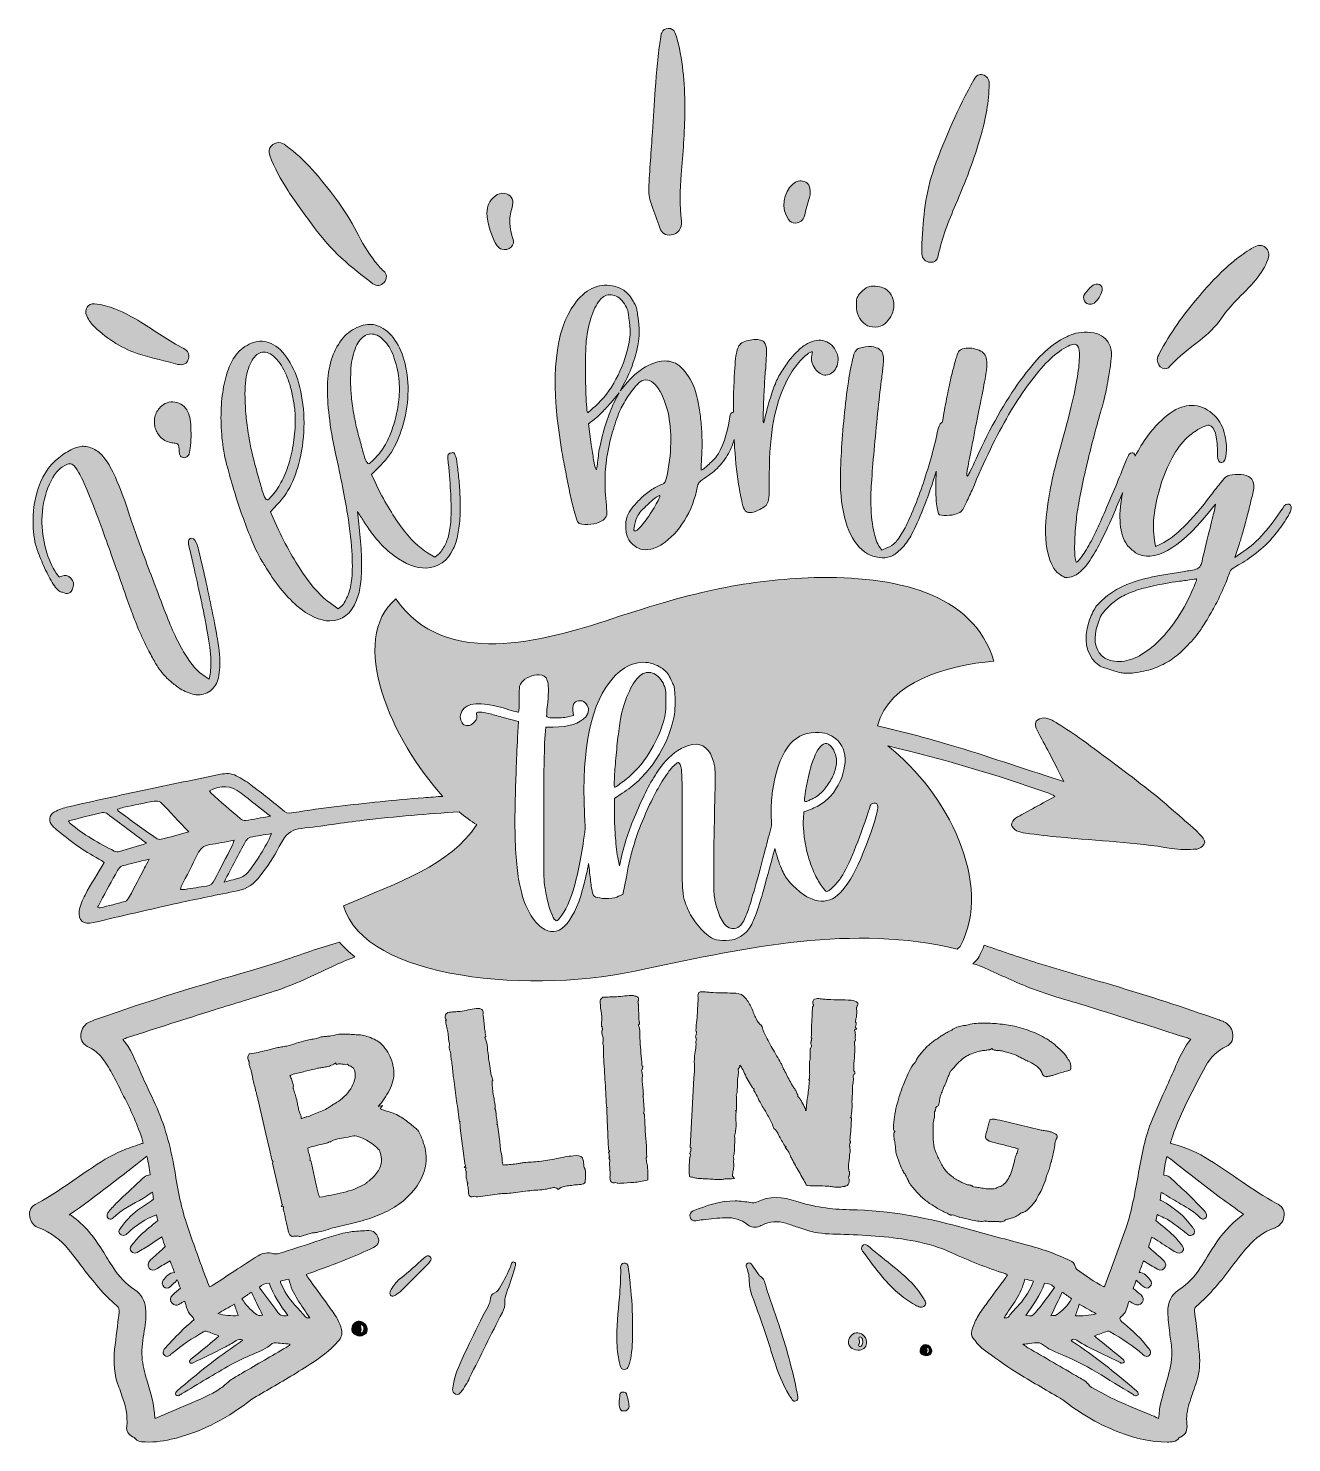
# Model space of a CAD drawing. Header units: inches. Extents: x 106 to 974, y -1026 to -54.
import ezdxf

# ---------------------------------------------------------------- set-up
doc = ezdxf.new("R2010")
doc.units = ezdxf.units.IN
doc.header["$MEASUREMENT"] = 0
doc.layers.add('Layer 1', color=7, linetype='Continuous')

# ---------------------------------------------------------------- blocks, each defined once
blk = doc.blocks.new('block 2')
at = {"layer": 'Layer 1', "true_color": 0xffffff}
h = blk.add_hatch(color=7, dxfattribs=at)
h.dxf.hatch_style = 2
edge = h.paths.add_edge_path()
edge.add_spline(control_points=[(539.63, -191.42), (540.69, -195.16), (543.64, -196.77), (547.5, -196.29), (552.12, -195.72), (555.07, -191.78), (554.45, -186.78), (553.14, -176.11), (553.54, -165.45), (554.37, -154.79), (555.5, -140.38), (556.82, -125.98), (556.87, -111.51), (556.93, -94.87), (555.96, -78.34), (551.62, -62.17), (551.17, -60.48), (550.71, -58.76), (549.99, -57.17), (549.14, -55.31), (547.52, -54.36), (545.43, -54.42), (543.34, -54.49), (541.9, -55.56), (540.96, -57.38), (540.49, -58.3), (540.41, -59.3), (540.26, -60.3), (538.45, -72.23), (537.39, -84.25), (536.55, -96.29), (535.87, -106.07), (535.2, -115.85), (534.59, -125.63), (533.79, -138.68), (532.53, -151.7), (532.14, -164.77), (532.02, -168.75), (532.75, -172.5), (534.09, -176.2), (535.93, -181.28), (538.15, -186.2), (539.63, -191.42)], knot_values=[0, 0, 0, 0, 1, 1, 1, 2, 2, 2, 3, 3, 3, 4, 4, 4, 5, 5, 5, 6, 6, 6, 7, 7, 7, 8, 8, 8, 9, 9, 9, 10, 10, 10, 11, 11, 11, 12, 12, 12, 13, 13, 13, 14, 14, 14, 14], degree=3, periodic=1)
h = blk.add_hatch(color=7, dxfattribs=at)
h.dxf.hatch_style = 2
edge = h.paths.add_edge_path()
edge.add_spline(control_points=[(725.53, -215.09), (728.43, -215.28), (730.26, -213.88), (730.96, -210.5), (733.5, -198.38), (738.01, -186.93), (742.87, -175.61), (749.51, -160.13), (755.55, -144.44), (760.18, -128.22), (763.5, -116.58), (765.85, -104.78), (765.95, -92.62), (765.98, -89.29), (764.39, -87.08), (761.64, -86.32), (759.02, -85.59), (757.18, -86.54), (755.37, -89.81), (744.62, -109.19), (735.71, -129.42), (728.22, -150.25), (722.2, -166.97), (720.59, -184.51), (719.69, -202.14), (719.69, -204.53), (719.6, -206.92), (719.72, -209.3), (719.87, -212.54), (722.29, -214.87), (725.53, -215.09)], knot_values=[0, 0, 0, 0, 1, 1, 1, 2, 2, 2, 3, 3, 3, 4, 4, 4, 5, 5, 5, 6, 6, 6, 7, 7, 7, 8, 8, 8, 9, 9, 9, 10, 10, 10, 10], degree=3, periodic=1)
h = blk.add_hatch(color=7, dxfattribs=at)
h.dxf.hatch_style = 2
edge = h.paths.add_edge_path()
edge.add_spline(control_points=[(284.28, -165.98), (289.92, -174.6), (296.22, -182.75), (302.2, -191.13), (313.21, -206.56), (327.45, -218.65), (342.53, -229.83), (345.23, -231.82), (348.1, -231.35), (350.26, -228.95), (352.47, -226.49), (352.2, -223.01), (350.08, -221.19), (347.79, -219.22), (345.86, -216.89), (343.98, -214.52), (339.05, -208.29), (335.1, -201.43), (331.46, -194.41), (323.27, -178.56), (312.54, -164.53), (300.75, -151.26), (295.31, -145.15), (289.33, -139.6), (282.66, -134.83), (281.22, -133.79), (279.79, -132.77), (277.97, -132.9), (274.2, -132.73), (269.68, -136.52), (271.65, -141.64), (274.96, -150.25), (279.25, -158.29), (284.28, -165.98)], knot_values=[0, 0, 0, 0, 1, 1, 1, 2, 2, 2, 3, 3, 3, 4, 4, 4, 5, 5, 5, 6, 6, 6, 7, 7, 7, 8, 8, 8, 9, 9, 9, 10, 10, 10, 11, 11, 11, 11], degree=3, periodic=1)
h = blk.add_hatch(color=7, dxfattribs=at)
h.dxf.hatch_style = 2
edge = h.paths.add_edge_path()
edge.add_spline(control_points=[(632.78, -188.16), (635.93, -188.09), (638.28, -186.41), (639.07, -183.21), (640.13, -178.95), (641.05, -174.66), (642.57, -170.51), (642.99, -169.37), (642.92, -168.04), (642.97, -167.62), (643.06, -162.8), (641.8, -160.5), (638.85, -159.57), (635.97, -158.67), (633.44, -159.45), (631.14, -161.35), (624.34, -166.98), (622.86, -178.54), (627.99, -185.72), (629.2, -187.4), (630.74, -188.2), (632.78, -188.16)], knot_values=[0, 0, 0, 0, 1, 1, 1, 2, 2, 2, 3, 3, 3, 4, 4, 4, 5, 5, 5, 6, 6, 6, 7, 7, 7, 7], degree=3, periodic=1)
h = blk.add_hatch(color=7, dxfattribs=at)
h.dxf.hatch_style = 2
edge = h.paths.add_edge_path()
edge.add_spline(control_points=[(431.2, -206.15), (433.55, -206.69), (435.72, -206.34), (437.52, -204.66), (439.3, -203), (439.38, -201.03), (438.66, -198.78), (436.93, -193.35), (435.96, -187.8), (436.97, -182.09), (437.35, -180), (438.04, -177.97), (438.48, -175.88), (439.38, -171.57), (437.17, -168.39), (432.86, -167.75), (430.48, -167.4), (428.39, -168.14), (426.53, -169.58), (422.43, -172.76), (420.81, -177.06), (420.93, -181.05), (421, -188.03), (424.5, -198.82), (427.94, -203.77), (428.76, -204.95), (429.79, -205.82), (431.2, -206.15)], knot_values=[0, 0, 0, 0, 1, 1, 1, 2, 2, 2, 3, 3, 3, 4, 4, 4, 5, 5, 5, 6, 6, 6, 7, 7, 7, 8, 8, 8, 9, 9, 9, 9], degree=3, periodic=1)
h = blk.add_hatch(color=7, dxfattribs=at)
h.dxf.hatch_style = 2
edge = h.paths.add_edge_path()
edge.add_spline(control_points=[(885.09, -287.85), (887.11, -288.8), (888.8, -288.09), (890.16, -286.55), (896.2, -279.72), (903.53, -274.37), (910.6, -268.74), (916.23, -264.26), (921.57, -259.49), (925.62, -253.47), (928.51, -249.17), (931.88, -245.29), (935.45, -241.56), (940.06, -236.75), (944.97, -232.23), (949.2, -227.06), (952.73, -222.75), (955.75, -218.15), (957.54, -212.83), (958.65, -209.55), (958.02, -206.85), (955.79, -204.95), (953.57, -203.07), (950.91, -202.96), (947.73, -204.76), (943.68, -207.06), (939.85, -209.7), (936.19, -212.58), (926.15, -220.46), (917.46, -229.7), (909.28, -239.44), (899.3, -251.31), (890.26, -263.82), (882.98, -277.55), (882.22, -278.98), (881.32, -280.39), (881.38, -282.15), (881.69, -284.64), (882.69, -286.72), (885.09, -287.85)], knot_values=[0, 0, 0, 0, 1, 1, 1, 2, 2, 2, 3, 3, 3, 4, 4, 4, 5, 5, 5, 6, 6, 6, 7, 7, 7, 8, 8, 8, 9, 9, 9, 10, 10, 10, 11, 11, 11, 12, 12, 12, 13, 13, 13, 13], degree=3, periodic=1)
h = blk.add_hatch(color=7, dxfattribs=at)
h.dxf.hatch_style = 2
edge = h.paths.add_edge_path()
edge.add_spline(control_points=[(473.68, -352.2), (474.56, -356.8), (475.43, -361.34), (476.29, -365.84), (477.16, -370.35), (478.04, -374.56), (478.95, -378.48), (479.84, -382.4), (480.74, -385.85), (481.63, -388.82), (482.51, -391.59), (483.12, -393.25), (483.46, -393.79), (483.81, -394.33), (484.66, -394.71), (486.03, -394.95), (488.76, -395.42), (491.53, -395.36), (494.34, -394.77), (497.15, -394.18), (499.25, -393.34), (500.67, -392.23), (502.08, -391.12), (502.91, -389.97), (503.17, -388.8), (503.31, -388.4), (503.29, -386.82), (503.09, -384.07), (502.89, -381.32), (502.62, -378.33), (502.27, -375.11), (501.94, -368.45), (501.96, -362.47), (502.35, -357.16), (502.74, -351.85), (503.65, -346.06), (505.08, -339.78), (505.97, -335.66), (507.25, -331.07), (508.91, -326.01), (510.56, -320.95), (512.19, -316.9), (513.78, -313.86), (515.36, -310.82), (517.45, -307.58), (520.05, -304.14), (522.65, -300.7), (524.65, -298.43), (526.07, -297.32), (529.65, -295.02), (533.11, -295.61), (536.45, -299.07), (539.79, -302.55), (542.55, -308.18), (544.73, -315.99), (546.33, -321.94), (547.15, -328.75), (547.21, -336.4), (547.27, -344.05), (546.49, -351.98), (544.89, -360.19), (544.27, -363.32), (543.75, -365.24), (543.36, -365.96), (542.95, -366.67), (542.02, -367.3), (540.54, -367.84), (538.16, -368.86), (535.72, -370.22), (533.23, -371.93), (530.73, -373.63), (528.45, -375.5), (526.37, -377.55), (524.29, -379.59), (522.4, -381.66), (520.72, -383.75), (519.03, -385.85), (517.89, -387.79), (517.32, -389.57), (516.43, -391.97), (516.12, -394.83), (516.38, -398.15), (516.64, -401.47), (517.34, -404.03), (518.49, -405.82), (519.64, -407.61), (520.79, -408.92), (521.93, -409.75), (523.07, -410.59), (524.55, -411.39), (526.35, -412.15), (528.33, -412.7), (530.72, -412.68), (533.53, -412.1), (536.34, -411.51), (538.9, -410.42), (541.22, -408.83), (547.12, -404.94), (552.23, -399.51), (556.55, -392.53), (560.87, -385.56), (563.9, -377.67), (565.64, -368.87), (565.89, -367.7), (566.36, -366.74), (567.05, -365.99), (567.73, -365.25), (569.33, -364.07), (571.84, -362.46), (575.25, -360.37), (578.4, -357.64), (581.3, -354.27), (584.19, -350.9), (586.49, -347.39), (588.2, -343.76), (588.99, -342.15), (589.73, -340.2), (590.45, -337.92), (590.56, -337.57), (590.65, -337.21), (590.76, -336.86), (590.85, -338.79), (590.94, -340.72), (591.06, -342.57), (591.7, -352.56), (592.81, -362.02), (594.39, -370.95), (595.37, -376.47), (596.16, -380.27), (596.75, -382.36), (597.33, -384.45), (598.1, -385.78), (599.06, -386.34), (600.78, -387.66), (603.92, -387.17), (608.47, -384.85), (609.98, -384.08), (611.17, -383.36), (612.02, -382.69), (612.88, -382.02), (613.53, -380.92), (614, -379.39), (614.47, -377.87), (614.73, -375.67), (614.82, -372.82), (614.89, -369.96), (614.91, -365.97), (614.88, -360.83), (614.97, -346.17), (615.94, -333.98), (617.78, -324.26), (619.62, -314.54), (622.41, -305.77), (626.17, -297.94), (628.23, -293.55), (630.87, -289.34), (634.08, -285.32), (637.29, -281.31), (640.22, -278.53), (642.88, -276.99), (643.83, -276.6), (644.35, -276.5), (644.45, -276.69), (644.54, -276.88), (644.41, -277.65), (644.03, -278.98), (643.49, -282.22), (644.26, -285.31), (646.38, -288.24), (648.49, -291.18), (650.98, -292.64), (653.83, -292.62), (655.35, -292.61), (656.73, -292.13), (657.96, -291.16), (659.19, -290.21), (660.18, -288.96), (660.94, -287.43), (661.68, -285.91), (662.1, -284.24), (662.19, -282.43), (662.27, -280.62), (661.92, -278.86), (661.15, -277.15), (659.41, -272.98), (656.73, -270.33), (653.11, -269.21), (649.48, -268.09), (645.49, -268.69), (641.13, -271), (639.23, -271.97), (637.24, -273.41), (635.16, -275.33), (633.07, -277.24), (631.05, -279.45), (629.06, -281.93), (627.08, -284.42), (625.2, -287.1), (623.41, -289.96), (621.62, -292.83), (620.16, -295.69), (619.04, -298.56), (617.72, -301.61), (616.42, -305.38), (615.12, -309.86), (613.81, -314.34), (612.7, -318.58), (611.77, -322.59), (611.22, -325.07), (610.89, -325.93), (610.79, -325.16), (610.69, -324.41), (610.71, -320.69), (610.86, -314.03), (611.02, -310.22), (611.23, -305.75), (611.49, -300.61), (611.74, -295.46), (612.04, -291.18), (612.4, -287.75), (612.93, -280.9), (613.08, -276.33), (612.88, -274.04), (612.67, -271.76), (611.9, -270.15), (610.57, -269.2), (609.61, -268.64), (608.32, -268.32), (606.71, -268.23), (605.09, -268.15), (603.42, -268.25), (601.71, -268.55), (600, -268.85), (598.43, -269.33), (597.01, -270.01), (595.59, -270.69), (594.59, -271.5), (594.03, -272.45), (592.9, -274.17), (592.06, -277.75), (591.53, -283.18), (590.99, -288.61), (590.58, -297.22), (590.27, -309.02), (590.24, -312.1), (590.24, -315.11), (590.26, -318.04), (588.79, -318.33), (587.94, -319.34), (587.78, -321.12), (585.86, -333.58), (582.74, -342.82), (578.41, -348.83), (577.91, -349.46), (577.09, -350.32), (575.96, -351.4), (574.83, -352.48), (573.75, -353.5), (572.7, -354.47), (571.66, -355.45), (570.69, -356.27), (569.81, -356.94), (568.92, -357.61), (568.37, -357.86), (568.17, -357.69), (567.96, -357.52), (567.91, -356.62), (568.02, -354.98), (568.13, -353.34), (568.25, -351.36), (568.39, -349.05), (568.63, -345.96), (568.73, -342.46), (568.69, -338.54), (568.65, -334.62), (568.46, -330.66), (568.14, -326.68), (567.8, -322.7), (567.34, -318.87), (566.76, -315.2), (566.17, -311.53), (565.57, -308.58), (564.94, -306.35), (563.1, -299.85), (560.46, -294.48), (557.04, -290.26), (553.62, -286.03), (549.96, -283.65), (546.08, -283.11), (541.6, -282.44), (536.82, -283.39), (531.74, -285.94), (526.65, -288.5), (521.89, -292.31), (517.46, -297.38), (517.46, -297.38), (512.36, -303.39), (512.36, -303.39), (512.36, -303.39), (515.5, -297.88), (515.5, -297.88), (517.58, -294.02), (519.49, -289.56), (521.24, -284.49), (523, -279.41), (524.14, -274.94), (524.68, -271.05), (525.17, -268.51), (525.45, -266.18), (525.51, -264.07), (525.57, -261.96), (525.4, -259.01), (524.99, -255.22), (524.74, -252.95), (524.5, -251.16), (524.27, -249.85), (524.03, -248.53), (523.81, -247.41), (523.62, -246.47), (523.42, -245.54), (523.09, -244.71), (522.63, -243.99), (522.17, -243.28), (521.59, -242.29), (520.88, -241.02), (519.02, -237.97), (517.01, -235.74), (514.85, -234.35), (512.69, -232.95), (510.14, -231.94), (507.2, -231.29), (502.3, -230.29), (497.58, -230.89), (493.03, -233.1), (488.48, -235.32), (484.55, -238.8), (481.24, -243.56), (467.68, -261.67), (464.39, -293.42), (471.38, -338.81), (472.04, -343.14), (472.8, -347.6), (473.68, -352.2)], knot_values=[0, 0, 0, 0, 1, 1, 1, 2, 2, 2, 3, 3, 3, 4, 4, 4, 5, 5, 5, 6, 6, 6, 7, 7, 7, 8, 8, 8, 9, 9, 9, 10, 10, 10, 11, 11, 11, 12, 12, 12, 13, 13, 13, 14, 14, 14, 15, 15, 15, 16, 16, 16, 17, 17, 17, 18, 18, 18, 19, 19, 19, 20, 20, 20, 21, 21, 21, 22, 22, 22, 23, 23, 23, 24, 24, 24, 25, 25, 25, 26, 26, 26, 27, 27, 27, 28, 28, 28, 29, 29, 29, 30, 30, 30, 31, 31, 31, 32, 32, 32, 33, 33, 33, 34, 34, 34, 35, 35, 35, 36, 36, 36, 37, 37, 37, 38, 38, 38, 39, 39, 39, 40, 40, 40, 41, 41, 41, 42, 42, 42, 43, 43, 43, 44, 44, 44, 45, 45, 45, 46, 46, 46, 47, 47, 47, 48, 48, 48, 49, 49, 49, 50, 50, 50, 51, 51, 51, 52, 52, 52, 53, 53, 53, 54, 54, 54, 55, 55, 55, 56, 56, 56, 57, 57, 57, 58, 58, 58, 59, 59, 59, 60, 60, 60, 61, 61, 61, 62, 62, 62, 63, 63, 63, 64, 64, 64, 65, 65, 65, 66, 66, 66, 67, 67, 67, 68, 68, 68, 69, 69, 69, 70, 70, 70, 71, 71, 71, 72, 72, 72, 73, 73, 73, 74, 74, 74, 75, 75, 75, 76, 76, 76, 77, 77, 77, 78, 78, 78, 79, 79, 79, 80, 80, 80, 81, 81, 81, 82, 82, 82, 83, 83, 83, 84, 84, 84, 85, 85, 85, 86, 86, 86, 87, 87, 87, 88, 88, 88, 89, 89, 89, 90, 90, 90, 91, 91, 91, 92, 92, 92, 93, 93, 93, 94, 94, 94, 95, 95, 95, 96, 96, 96, 97, 97, 97, 98, 98, 98, 99, 99, 99, 100, 100, 100, 101, 101, 101, 102, 102, 102, 103, 103, 103, 104, 104, 104, 105, 105, 105, 106, 106, 106, 107, 107, 107, 108, 108, 108, 109, 109, 109, 110, 110, 110, 111, 111, 111, 112, 112, 112, 113, 113, 113, 114, 114, 114, 114], degree=3, periodic=1)
edge = h.paths.add_edge_path()
edge.add_spline(control_points=[(539.01, -377.62), (538.39, -378.94), (537.55, -380.51), (536.5, -382.34), (535.45, -384.18), (534.32, -386.07), (533.09, -388.02), (531.87, -389.97), (530.66, -391.68), (529.48, -393.15), (528.13, -394.83), (526.85, -396.3), (525.65, -397.58), (524.45, -398.86), (523.66, -399.52), (523.28, -399.56), (522.33, -399.66), (521.83, -399.47), (521.78, -399), (521.73, -398.53), (522.03, -396.92), (522.7, -394.16), (523.17, -391.43), (524.5, -388.71), (526.7, -385.98), (527.56, -385.13), (528.69, -384.04), (530.08, -382.75), (531.48, -381.45), (532.83, -380.2), (534.13, -379.01), (535.44, -377.82), (536.63, -376.87), (537.71, -376.18), (538.78, -375.49), (539.42, -375.24), (539.63, -375.4), (539.84, -375.57), (539.63, -376.31), (539.01, -377.62)], knot_values=[0, 0, 0, 0, 1, 1, 1, 2, 2, 2, 3, 3, 3, 4, 4, 4, 5, 5, 5, 6, 6, 6, 7, 7, 7, 8, 8, 8, 9, 9, 9, 10, 10, 10, 11, 11, 11, 12, 12, 12, 13, 13, 13, 13], degree=3, periodic=1)
edge = h.paths.add_edge_path()
edge.add_spline(control_points=[(508.13, -311.6), (506.44, -315.22), (504.66, -319.82), (502.8, -325.38), (500.94, -330.94), (499.47, -336.55), (498.38, -342.22), (498, -343.98), (497.69, -345.93), (497.44, -348.06), (497.2, -350.2), (496.97, -352.04), (496.76, -353.59), (496.45, -355.92), (496.25, -357.24), (496.19, -357.53), (496.13, -357.83), (495.86, -357.52), (495.38, -356.61), (495.12, -355.88), (494.71, -353.91), (494.18, -350.71), (493.65, -347.52), (493.08, -344.04), (492.49, -340.27), (492.49, -340.27), (490.69, -326.11), (490.69, -326.11), (490.69, -326.11), (495.65, -322.13), (495.65, -322.13), (497.04, -321.02), (498.76, -319.4), (500.79, -317.27), (502.84, -315.13), (504.61, -313.22), (506.14, -311.52), (506.14, -311.52), (511.67, -304.9), (511.67, -304.9), (511.67, -304.9), (508.13, -311.6), (508.13, -311.6)], knot_values=[0, 0, 0, 0, 1, 1, 1, 2, 2, 2, 3, 3, 3, 4, 4, 4, 5, 5, 5, 6, 6, 6, 7, 7, 7, 8, 8, 8, 9, 9, 9, 10, 10, 10, 11, 11, 11, 12, 12, 12, 13, 13, 13, 14, 14, 14, 14], degree=3, periodic=1)
edge = h.paths.add_edge_path()
edge.add_spline(control_points=[(488.65, -281.82), (488.72, -276.26), (488.88, -271.93), (489.12, -268.84), (489.96, -262.44), (491.26, -256.7), (493.02, -251.63), (494.77, -246.56), (496.84, -242.74), (499.25, -240.19), (501.68, -237.82), (504.41, -236.96), (507.44, -237.58), (510.48, -238.22), (513.13, -240.23), (515.41, -243.62), (516.56, -245.41), (517.3, -246.96), (517.64, -248.26), (517.97, -249.57), (518.35, -252.21), (518.78, -256.18), (519.18, -259.97), (519.35, -262.87), (519.28, -264.88), (519.21, -266.9), (518.84, -269.29), (518.18, -272.04), (516.38, -280.27), (513.49, -288.1), (509.51, -295.51), (505.52, -302.93), (500.73, -309.14), (495.14, -314.14), (493.73, -315.25), (492.59, -316.24), (491.73, -317.09), (490.86, -317.95), (490.33, -318.39), (490.14, -318.41), (489.76, -318.45), (489.46, -316.47), (489.22, -312.48), (488.98, -308.49), (488.81, -303.77), (488.7, -298.32), (488.59, -292.88), (488.58, -287.38), (488.65, -281.82)], knot_values=[0, 0, 0, 0, 1, 1, 1, 2, 2, 2, 3, 3, 3, 4, 4, 4, 5, 5, 5, 6, 6, 6, 7, 7, 7, 8, 8, 8, 9, 9, 9, 10, 10, 10, 11, 11, 11, 12, 12, 12, 13, 13, 13, 14, 14, 14, 15, 15, 15, 16, 16, 16, 16], degree=3, periodic=1)
h = blk.add_hatch(color=7, dxfattribs=at)
h.dxf.hatch_style = 2
edge = h.paths.add_edge_path()
edge.add_spline(control_points=[(680.95, -257.83), (682.76, -259.1), (685.01, -259.69), (687.69, -259.59), (690.37, -259.49), (692.52, -258.73), (694.15, -257.32), (697.79, -254.33), (699.86, -250.66), (700.35, -246.3), (700.84, -241.95), (699.58, -238.14), (696.57, -234.88), (695.49, -233.85), (694.54, -233.16), (693.71, -232.82), (692.87, -232.47), (691.41, -232.13), (689.34, -231.8), (687.26, -231.46), (685.74, -231.36), (684.78, -231.48), (683.82, -231.61), (682.74, -232.01), (681.55, -232.69), (679.75, -233.9), (678.12, -235.31), (676.68, -236.93), (675.84, -238.01), (675.29, -239.03), (675.03, -239.96), (674.78, -240.9), (674.67, -242.51), (674.7, -244.8), (674.52, -250.13), (676.6, -254.48), (680.95, -257.83)], knot_values=[0, 0, 0, 0, 1, 1, 1, 2, 2, 2, 3, 3, 3, 4, 4, 4, 5, 5, 5, 6, 6, 6, 7, 7, 7, 8, 8, 8, 9, 9, 9, 10, 10, 10, 11, 11, 11, 12, 12, 12, 12], degree=3, periodic=1)
h = blk.add_hatch(color=7, dxfattribs=at)
h.dxf.hatch_style = 2
edge = h.paths.add_edge_path()
edge.add_spline(control_points=[(835.75, -243.93), (835.95, -243.9), (836.46, -243.89), (836.93, -243.74), (839.68, -242.9), (844.04, -236.06), (843.68, -233.19), (843.44, -231.27), (842.46, -230.31), (840.54, -230.12), (838.96, -229.95), (837.51, -230.32), (836.41, -231.46), (834.76, -233.15), (833.14, -234.89), (831.67, -236.74), (830.49, -238.24), (830.48, -239.99), (831.42, -241.67), (832.29, -243.23), (833.69, -243.92), (835.75, -243.93)], knot_values=[0, 0, 0, 0, 1, 1, 1, 2, 2, 2, 3, 3, 3, 4, 4, 4, 5, 5, 5, 6, 6, 6, 7, 7, 7, 7], degree=3, periodic=1)
h = blk.add_hatch(color=7, dxfattribs=at)
h.dxf.hatch_style = 2
edge = h.paths.add_edge_path()
edge.add_spline(control_points=[(151.4, -259.6), (160.52, -268.09), (170.83, -274.75), (182.77, -278.44), (191.27, -281.06), (199.98, -283), (208.61, -285.23), (209.33, -285.41), (210.1, -285.48), (210.85, -285.47), (213.47, -285.44), (215.36, -283.85), (215.91, -281.3), (216.53, -278.4), (215.49, -275.77), (212.64, -274.35), (202.28, -269.15), (192.92, -262.34), (183.11, -256.26), (177.55, -252.81), (171.87, -249.62), (165.76, -247.24), (161.18, -245.45), (156.48, -244.14), (151.18, -243.65), (146.89, -242.88), (143.92, -247.78), (145.94, -251.99), (147.32, -254.84), (149.08, -257.45), (151.4, -259.6)], knot_values=[0, 0, 0, 0, 1, 1, 1, 2, 2, 2, 3, 3, 3, 4, 4, 4, 5, 5, 5, 6, 6, 6, 7, 7, 7, 8, 8, 8, 9, 9, 9, 10, 10, 10, 10], degree=3, periodic=1)
h = blk.add_hatch(color=7, dxfattribs=at)
h.dxf.hatch_style = 2
edge = h.paths.add_edge_path()
edge.add_spline(control_points=[(239.7, -342.52), (240.05, -345.6), (240.85, -349.44), (242.07, -354.04), (243.3, -358.64), (244.68, -363.59), (246.22, -368.89), (247.77, -374.19), (249.49, -379.59), (251.38, -385.08), (253.29, -390.57), (255.21, -395.8), (257.15, -400.78), (259.09, -405.76), (261.02, -410.24), (262.95, -414.22), (264.89, -418.21), (266.67, -421.24), (268.31, -423.32), (274.87, -434.84), (282.21, -444.08), (290.34, -451.02), (298.47, -457.97), (306.03, -461.46), (313.01, -461.48), (321.56, -461.43), (327.65, -456.65), (331.29, -447.16), (332.68, -443.94), (333.62, -440.21), (334.1, -435.97), (334.58, -431.74), (334.79, -426.94), (334.72, -421.58), (334.83, -416.77), (334.54, -411.03), (333.87, -404.36), (333.2, -397.69), (332.53, -391.68), (331.87, -386.3), (332.62, -387.46), (333.37, -388.58), (334.1, -389.64), (334.83, -390.72), (335.6, -391.92), (336.41, -393.26), (342.47, -403.15), (349.37, -410.97), (357.13, -416.73), (364.9, -422.5), (372.24, -425.31), (379.17, -425.15), (387.6, -424.73), (393.81, -420.32), (397.78, -411.91), (399.23, -408.88), (400.3, -405.56), (400.98, -401.96), (401.66, -398.36), (402.14, -394.13), (402.42, -389.26), (402.61, -386.01), (402.63, -382.22), (402.48, -377.88), (402.34, -373.54), (402.08, -369.34), (401.72, -365.27), (401.35, -361.19), (400.96, -357.53), (400.55, -354.27), (400.14, -351.01), (399.67, -348.86), (399.15, -347.83), (398.82, -346.74), (398.47, -346.1), (398.11, -345.91), (397.76, -345.72), (397.03, -345.79), (395.94, -346.13), (395.03, -346.41), (394.48, -346.73), (394.3, -347.09), (394.1, -347.45), (394.03, -348.32), (394.06, -349.7), (394.9, -358.21), (395.51, -365.65), (395.88, -372), (396.26, -378.37), (396.38, -383.91), (396.25, -388.63), (396.12, -393.35), (395.72, -397.36), (395.04, -400.66), (394.37, -403.96), (393.41, -406.8), (392.15, -409.17), (391.52, -410.37), (390.81, -411.59), (390, -412.83), (389.19, -414.08), (388.38, -415.03), (387.59, -415.67), (387.59, -415.67), (385.2, -417.6), (385.2, -417.6), (385.2, -417.6), (380.11, -414.7), (380.11, -414.7), (374.23, -411.14), (368.2, -405.19), (362.03, -396.84), (355.86, -388.49), (350, -378.59), (344.47, -367.16), (344.47, -367.16), (341.62, -360.86), (341.62, -360.86), (341.62, -360.86), (346.42, -356.09), (346.42, -356.09), (351.03, -351.67), (354.72, -346.85), (357.48, -341.61), (360.24, -336.37), (362.5, -330.19), (364.29, -323.06), (366.08, -315.33), (366.87, -307.76), (366.67, -300.35), (366.47, -292.94), (365.39, -286.25), (363.44, -280.28), (361.49, -274.31), (358.75, -269.33), (355.23, -265.34), (351.7, -261.35), (347.59, -258.89), (342.92, -257.94), (339.38, -257.45), (335.56, -258.13), (331.45, -260), (327.35, -261.87), (323.87, -264.64), (321.03, -268.31), (314.83, -276.61), (311.59, -287.07), (311.32, -299.71), (311.05, -312.35), (312.89, -327.92), (316.83, -346.43), (320.51, -362.82), (323.25, -376.67), (325.06, -387.96), (326.86, -399.26), (327.92, -408.65), (328.25, -416.11), (328.57, -423.59), (328.44, -429.46), (327.87, -433.72), (327.3, -437.98), (326.5, -441.37), (325.49, -443.87), (324.86, -445.06), (324.18, -446.42), (323.46, -447.94), (322.73, -449.46), (321.97, -450.54), (321.18, -451.18), (321.18, -451.18), (318.79, -453.12), (318.79, -453.12), (318.79, -453.12), (313.45, -449.39), (313.45, -449.39), (307.4, -445.29), (301.07, -438.38), (294.48, -428.67), (287.88, -418.96), (281.51, -407.38), (275.35, -393.94), (275.35, -393.94), (272.17, -386.56), (272.17, -386.56), (272.17, -386.56), (276.88, -381.51), (276.88, -381.51), (281.38, -376.73), (284.91, -371.41), (287.47, -365.53), (290.04, -359.66), (292.07, -352.7), (293.57, -344.66), (295.08, -336.03), (295.56, -327.46), (295.02, -318.96), (294.48, -310.46), (293.09, -302.77), (290.86, -295.89), (288.63, -289.01), (285.64, -283.21), (281.89, -278.49), (278.13, -273.78), (273.89, -270.86), (269.16, -269.73), (265.5, -268.87), (261.64, -269.42), (257.57, -271.38), (253.49, -273.34), (250.08, -276.34), (247.35, -280.37), (245.3, -283.4), (243.58, -287.17), (242.19, -291.68), (240.79, -296.2), (239.76, -301.21), (239.07, -306.7), (238.38, -312.19), (238.09, -318.01), (238.2, -324.15), (238.31, -330.3), (238.81, -336.42), (239.7, -342.52)], knot_values=[0, 0, 0, 0, 1, 1, 1, 2, 2, 2, 3, 3, 3, 4, 4, 4, 5, 5, 5, 6, 6, 6, 7, 7, 7, 8, 8, 8, 9, 9, 9, 10, 10, 10, 11, 11, 11, 12, 12, 12, 13, 13, 13, 14, 14, 14, 15, 15, 15, 16, 16, 16, 17, 17, 17, 18, 18, 18, 19, 19, 19, 20, 20, 20, 21, 21, 21, 22, 22, 22, 23, 23, 23, 24, 24, 24, 25, 25, 25, 26, 26, 26, 27, 27, 27, 28, 28, 28, 29, 29, 29, 30, 30, 30, 31, 31, 31, 32, 32, 32, 33, 33, 33, 34, 34, 34, 35, 35, 35, 36, 36, 36, 37, 37, 37, 38, 38, 38, 39, 39, 39, 40, 40, 40, 41, 41, 41, 42, 42, 42, 43, 43, 43, 44, 44, 44, 45, 45, 45, 46, 46, 46, 47, 47, 47, 48, 48, 48, 49, 49, 49, 50, 50, 50, 51, 51, 51, 52, 52, 52, 53, 53, 53, 54, 54, 54, 55, 55, 55, 56, 56, 56, 57, 57, 57, 58, 58, 58, 59, 59, 59, 60, 60, 60, 61, 61, 61, 62, 62, 62, 63, 63, 63, 64, 64, 64, 65, 65, 65, 66, 66, 66, 67, 67, 67, 68, 68, 68, 69, 69, 69, 70, 70, 70, 71, 71, 71, 72, 72, 72, 73, 73, 73, 74, 74, 74, 74], degree=3, periodic=1)
edge = h.paths.add_edge_path()
edge.add_spline(control_points=[(327.52, -304.71), (327.26, -301.3), (327.18, -297.19), (327.28, -292.38), (327.35, -286.18), (328.15, -280.85), (329.66, -276.4), (331.17, -271.95), (333.1, -268.71), (335.47, -266.68), (337.83, -264.65), (340.45, -263.94), (343.32, -264.54), (346.2, -265.15), (349.1, -267.29), (352.03, -270.96), (354.26, -273.66), (356.23, -277.73), (357.91, -283.19), (359.6, -288.64), (360.51, -293.84), (360.65, -298.78), (360.91, -303.48), (360.67, -308.19), (359.94, -312.9), (359.21, -317.61), (358.18, -322.16), (356.85, -326.56), (355.52, -330.96), (353.85, -335.06), (351.85, -338.87), (349.84, -342.68), (347.63, -345.85), (345.23, -348.39), (342.39, -351.46), (340.67, -353.14), (340.06, -353.42), (339.45, -353.72), (338.75, -353.19), (337.93, -351.84), (337.41, -350.81), (336.77, -348.92), (336.02, -346.16), (335.27, -343.4), (334.41, -340.33), (333.46, -336.94), (332.51, -333.55), (331.64, -330.08), (330.84, -326.54), (330.05, -323.01), (329.43, -319.91), (329.01, -317.25), (328.27, -312.3), (327.77, -308.12), (327.52, -304.71)], knot_values=[0, 0, 0, 0, 1, 1, 1, 2, 2, 2, 3, 3, 3, 4, 4, 4, 5, 5, 5, 6, 6, 6, 7, 7, 7, 8, 8, 8, 9, 9, 9, 10, 10, 10, 11, 11, 11, 12, 12, 12, 13, 13, 13, 14, 14, 14, 15, 15, 15, 16, 16, 16, 17, 17, 17, 18, 18, 18, 18], degree=3, periodic=1)
edge = h.paths.add_edge_path()
edge.add_spline(control_points=[(256.45, -289.96), (257.81, -285.05), (259.65, -281.49), (261.96, -279.28), (264.26, -277.08), (266.88, -276.37), (269.82, -277.15), (272.75, -277.94), (275.77, -280.44), (278.86, -284.66), (279.97, -286.31), (281.1, -288.35), (282.26, -290.78), (283.41, -293.22), (284.45, -295.93), (285.38, -298.93), (286.31, -301.93), (287.05, -304.99), (287.62, -308.1), (288.18, -311.21), (288.62, -314.22), (288.92, -317.11), (289.35, -322.36), (289.29, -327.66), (288.76, -333), (288.22, -338.35), (287.36, -343.45), (286.17, -348.3), (284.99, -353.15), (283.45, -357.71), (281.59, -361.97), (279.72, -366.24), (277.64, -369.82), (275.36, -372.72), (272.63, -376.16), (270.97, -378.02), (270.36, -378.3), (269.75, -378.59), (268.98, -377.88), (268.06, -376.18), (267.54, -375.14), (266.83, -373.02), (265.94, -369.81), (265.04, -366.6), (264.03, -363.03), (262.91, -359.09), (261.79, -355.15), (260.75, -351.14), (259.79, -347.06), (258.82, -342.98), (258.06, -339.42), (257.53, -336.4), (256.62, -330.9), (255.96, -326.18), (255.53, -322.22), (255.1, -318.27), (254.83, -313.52), (254.7, -307.98), (254.49, -300.87), (255.08, -294.86), (256.45, -289.96)], knot_values=[0, 0, 0, 0, 1, 1, 1, 2, 2, 2, 3, 3, 3, 4, 4, 4, 5, 5, 5, 6, 6, 6, 7, 7, 7, 8, 8, 8, 9, 9, 9, 10, 10, 10, 11, 11, 11, 12, 12, 12, 13, 13, 13, 14, 14, 14, 15, 15, 15, 16, 16, 16, 17, 17, 17, 18, 18, 18, 19, 19, 19, 20, 20, 20, 20], degree=3, periodic=1)
h = blk.add_hatch(color=7, dxfattribs=at)
h.dxf.hatch_style = 2
edge = h.paths.add_edge_path()
edge.add_spline(control_points=[(971.97, -381.38), (970.46, -380.79), (969.02, -381.66), (967.64, -384.01), (963.2, -390.76), (958.82, -396.58), (954.49, -401.46), (950.17, -406.35), (945.42, -410.54), (940.26, -414.04), (940.26, -414.04), (934.76, -417.94), (934.76, -417.94), (934.76, -417.94), (937.72, -408.99), (937.72, -408.99), (938.44, -406.82), (939.24, -404.08), (940.14, -400.77), (941.03, -397.46), (941.96, -394.06), (942.91, -390.56), (943.86, -387.07), (944.73, -383.7), (945.5, -380.44), (946.28, -377.19), (946.9, -374.54), (947.38, -372.49), (948.69, -366.71), (947.08, -363.07), (942.55, -361.57), (940.55, -360.91), (938.06, -360.69), (935.07, -360.9), (932.09, -361.12), (929.96, -361.61), (928.7, -362.4), (928.21, -362.64), (927.02, -363.95), (925.13, -366.33), (923.23, -368.71), (921.05, -371.5), (918.59, -374.69), (904.93, -392.83), (893.47, -404.07), (884.19, -408.42), (884.19, -408.42), (880.21, -410.41), (880.21, -410.41), (880.21, -410.41), (879.56, -405.98), (879.56, -405.98), (878.59, -400.45), (878.55, -394.37), (879.44, -387.75), (880.32, -381.12), (881.8, -374.54), (883.86, -368.01), (885.92, -361.47), (888.52, -355.32), (891.64, -349.53), (894.75, -343.75), (898.2, -339.07), (901.99, -335.52), (904.33, -333.28), (907.22, -331.23), (910.66, -329.36), (914.09, -327.49), (916.26, -326.71), (917.17, -327.01), (918.98, -327.61), (920.38, -329.47), (921.35, -332.6), (922.32, -335.73), (922.79, -339.8), (922.75, -344.79), (922.76, -347.8), (922.97, -349.88), (923.41, -351.03), (923.83, -352.17), (924.65, -352.74), (925.85, -352.74), (927.54, -352.5), (928.55, -350.22), (928.86, -345.91), (929.18, -341.61), (928.73, -337.05), (927.51, -332.23), (926.23, -327), (923.46, -322.58), (919.22, -318.96), (914.99, -315.36), (910.28, -313.5), (905.1, -313.39), (900.53, -313.28), (895.63, -315.06), (890.4, -318.75), (885.17, -322.43), (879.91, -327.71), (874.63, -334.58), (871.5, -338.85), (868.74, -343.43), (866.33, -348.29), (866.24, -347.75), (866.09, -347.26), (865.84, -346.84), (865.24, -345.86), (864.32, -345.65), (863.06, -346.19), (862.64, -346.31), (862.15, -346.9), (861.57, -347.95), (860.99, -349.01), (860.38, -350.25), (859.73, -351.68), (858.16, -356.04), (856.18, -361.04), (853.8, -366.7), (851.41, -372.36), (849.03, -377.98), (846.67, -383.54), (844.3, -389.11), (842.08, -394.12), (840.01, -398.58), (837.93, -403.04), (836.34, -406.23), (835.21, -408.15), (832.93, -412.19), (830.82, -415.53), (828.89, -418.17), (826.95, -420.82), (825.87, -421.73), (825.63, -420.92), (824.96, -419.25), (824.65, -415.71), (824.67, -410.29), (824.68, -404.88), (825.04, -399.24), (825.72, -393.36), (826.06, -389.36), (826.77, -384.46), (827.82, -378.65), (828.88, -372.85), (830.14, -366.74), (831.6, -360.33), (833.06, -353.92), (834.64, -347.39), (836.34, -340.74), (838.03, -334.08), (839.68, -328), (841.26, -322.48), (842.88, -316.78), (844.21, -311.9), (845.24, -307.83), (846.27, -303.76), (847.22, -298.8), (848.1, -292.97), (848.85, -288.85), (849.36, -285.5), (849.63, -282.94), (849.91, -280.38), (849.99, -278.32), (849.89, -276.75), (849.79, -275.19), (849.5, -273.83), (849.04, -272.68), (848.57, -271.53), (847.88, -270.29), (846.96, -268.96), (844.13, -265.35), (839.66, -263.38), (833.53, -263.03), (830.43, -263.04), (827.77, -263.33), (825.54, -263.89), (823.3, -264.46), (820.37, -265.66), (816.75, -267.51), (807.79, -272.07), (798.02, -281.61), (787.45, -296.12), (776.86, -310.64), (766.72, -328.62), (757, -350.07), (753.83, -356.84), (751.96, -360.71), (751.4, -361.67), (750.84, -362.63), (750.54, -362.14), (750.51, -360.2), (750.61, -359.64), (750.83, -358.47), (751.15, -356.69), (751.47, -354.91), (751.89, -352.62), (752.41, -349.81), (752.92, -347), (753.54, -343.83), (754.29, -340.29), (755.03, -336.75), (755.74, -333.1), (756.43, -329.36), (758.59, -318.53), (760.29, -309.99), (761.53, -303.73), (762.77, -297.48), (763.6, -292.65), (764.03, -289.24), (764.46, -285.84), (764.52, -283.38), (764.21, -281.88), (763.91, -280.37), (763.37, -279.06), (762.61, -277.95), (761.8, -277.04), (760.6, -276.24), (758.98, -275.55), (757.36, -274.87), (755.71, -274.42), (754, -274.21), (752.3, -274), (750.6, -274.02), (748.91, -274.3), (747.21, -274.57), (746, -275.12), (745.27, -275.95), (744.79, -276.45), (744.18, -277.93), (743.44, -280.41), (742.7, -282.89), (741.83, -286.06), (740.83, -289.95), (739.83, -293.83), (738.84, -298.24), (737.84, -303.18), (736.84, -308.13), (735.84, -313.32), (734.85, -318.75), (734.45, -320.93), (734.11, -323.03), (733.75, -325.14), (733.57, -325.19), (733.4, -325.22), (733.2, -325.29), (732.6, -325.63), (732.07, -326.4), (731.61, -327.61), (731.14, -328.82), (730.5, -331.21), (729.68, -334.78), (728.53, -340.23), (727.03, -346.14), (725.15, -352.49), (723.28, -358.85), (721.27, -365.05), (719.14, -371.1), (717, -377.16), (714.84, -382.73), (712.68, -387.83), (710.51, -392.92), (708.56, -396.94), (706.83, -399.87), (704.66, -403.54), (702.86, -406.13), (701.42, -407.65), (699.98, -409.17), (698.18, -410.33), (696.03, -411.14), (696.03, -411.14), (692.19, -412.87), (692.19, -412.87), (692.19, -412.87), (690.64, -410.47), (690.64, -410.47), (688.88, -408.26), (687.48, -404.39), (686.44, -398.88), (685.39, -393.37), (684.76, -386.6), (684.56, -378.57), (684.54, -376.09), (684.78, -371.34), (685.27, -364.31), (685.76, -357.29), (686.39, -349.55), (687.17, -341.12), (687.94, -332.68), (688.77, -324.2), (689.65, -315.68), (690.53, -307.15), (691.35, -300.15), (692.12, -294.67), (692.57, -290.88), (692.93, -287.76), (693.2, -285.3), (693.47, -282.84), (693.46, -280.84), (693.19, -279.29), (692.91, -277.74), (692.38, -276.56), (691.58, -275.74), (690.77, -274.92), (689.72, -274.28), (688.42, -273.8), (686.38, -272.9), (683.91, -272.73), (681.01, -273.29), (679.28, -273.55), (677.87, -273.84), (676.8, -274.14), (675.73, -274.45), (674.88, -275.01), (674.26, -275.82), (673.63, -276.64), (673.12, -277.8), (672.73, -279.29), (672.34, -280.8), (671.86, -282.77), (671.31, -285.21), (670.16, -290.85), (669.06, -297.74), (668.01, -305.87), (666.97, -314), (666.12, -322.19), (665.44, -330.45), (664.78, -338.7), (664.28, -346.54), (663.95, -353.95), (663.63, -361.37), (663.6, -367.19), (663.88, -371.41), (665.17, -394.01), (671.3, -408.65), (682.29, -415.33), (684.67, -416.64), (687.33, -417.5), (690.26, -417.89), (693.19, -418.29), (695.83, -418.09), (698.18, -417.3), (700.14, -416.48), (702.35, -414.92), (704.8, -412.61), (707.25, -410.3), (709.44, -407.59), (711.37, -404.48), (713.32, -401.18), (715.72, -396.15), (718.58, -389.38), (721.43, -382.62), (724.13, -375.41), (726.67, -367.76), (727.71, -364.61), (728.67, -361.56), (729.61, -358.53), (729.09, -366.54), (729.08, -373.48), (729.61, -379.32), (730.1, -384.05), (730.64, -386.91), (731.24, -387.88), (731.83, -388.86), (733.7, -389.25), (736.83, -389.05), (742.09, -388.85), (745.6, -387.65), (747.36, -385.46), (747.8, -385.15), (748.66, -383.62), (749.94, -380.85), (751.21, -378.08), (752.64, -375.01), (754.23, -371.62), (762.55, -351.47), (770.92, -334.23), (779.34, -319.89), (787.75, -305.57), (796.29, -293.77), (804.94, -284.51), (809.01, -280.23), (813.12, -276.82), (817.26, -274.28), (821.39, -271.75), (824.25, -270.91), (825.84, -271.78), (827.08, -272.4), (827.78, -274.41), (827.93, -277.82), (828.08, -281.24), (827.74, -285.77), (826.9, -291.42), (826.06, -297.07), (824.76, -303.66), (823.01, -311.17), (821.25, -318.69), (819.21, -326.69), (816.89, -335.16), (811.35, -353.88), (807.69, -369.95), (805.92, -383.37), (804.15, -396.78), (804.23, -407.24), (806.15, -414.75), (807.95, -421.85), (810.55, -426.68), (813.96, -429.23), (815.84, -430.55), (817.2, -431.33), (818.03, -431.57), (818.85, -431.82), (820.38, -431.67), (822.61, -431.1), (826.7, -429.92), (830.93, -426.09), (835.3, -419.63), (839.67, -413.17), (844.83, -403.14), (850.8, -389.52), (853.31, -383.63), (855.59, -378.22), (857.69, -373.18), (857.53, -373.93), (857.34, -374.68), (857.2, -375.43), (855.89, -382.41), (855.5, -388.9), (856.02, -394.88), (856.55, -400.87), (858.11, -405.7), (860.7, -409.36), (861.43, -410.21), (862.33, -411.11), (863.42, -412.07), (864.5, -413.03), (865.53, -413.87), (866.49, -414.59), (878.99, -421.73), (895.64, -412.71), (916.46, -387.52), (916.46, -387.52), (921.51, -381.37), (921.51, -381.37), (921.51, -381.37), (920.67, -385.61), (920.67, -385.61), (920.24, -387.47), (919.24, -391.5), (917.67, -397.7), (916.09, -403.89), (914.21, -411.74), (912.01, -421.24), (911.65, -422.32), (911.31, -423.21), (910.98, -423.9), (910.65, -424.59), (909.96, -425.17), (908.91, -425.62), (907.85, -426.08), (906.21, -426.49), (903.99, -426.85), (901.76, -427.22), (898.63, -427.74), (894.6, -428.4), (882.38, -430.18), (872.73, -432.25), (865.63, -434.6), (858.53, -436.97), (852.43, -440.11), (847.33, -444.03), (843.54, -446.99), (840.79, -449.69), (839.08, -452.13), (837.37, -454.57), (835.8, -457.96), (834.36, -462.3), (830.84, -474.16), (832.41, -483.4), (839.07, -490.02), (840.58, -491.52), (841.96, -492.53), (843.2, -493.04), (844.44, -493.55), (846.99, -494.34), (850.86, -495.43), (852.85, -496.09), (854.46, -496.57), (855.66, -496.87), (856.87, -497.16), (858.02, -497.34), (859.11, -497.41), (860.19, -497.46), (861.29, -497.48), (862.41, -497.45), (863.53, -497.41), (865.05, -497.22), (866.99, -496.85), (871.81, -496.24), (876.13, -495.22), (879.93, -493.77), (883.73, -492.32), (887.41, -490.48), (890.96, -488.25), (894.1, -486.08), (897.46, -483.18), (901.08, -479.57), (904.69, -475.95), (907.79, -472.36), (910.37, -468.81), (911.87, -466.7), (913.63, -463.98), (915.64, -460.63), (917.66, -457.29), (919.62, -453.78), (921.54, -450.1), (923.47, -446.43), (925.22, -442.8), (926.81, -439.21), (928.4, -435.63), (929.64, -432.48), (930.54, -429.77), (931.08, -428.15), (931.66, -426.99), (932.29, -426.29), (932.92, -425.6), (934.59, -424.5), (937.29, -422.99), (940.96, -421), (945.03, -418.23), (949.51, -414.7), (953.99, -411.17), (957.54, -407.84), (960.19, -404.7), (961.45, -403.31), (962.78, -401.7), (964.2, -399.86), (965.6, -398.03), (966.91, -396.2), (968.11, -394.39), (969.31, -392.59), (970.36, -390.93), (971.26, -389.42), (972.16, -387.91), (972.73, -386.8), (972.97, -386.08), (973.81, -383.55), (973.47, -381.98), (971.97, -381.38)], knot_values=[0, 0, 0, 0, 1, 1, 1, 2, 2, 2, 3, 3, 3, 4, 4, 4, 5, 5, 5, 6, 6, 6, 7, 7, 7, 8, 8, 8, 9, 9, 9, 10, 10, 10, 11, 11, 11, 12, 12, 12, 13, 13, 13, 14, 14, 14, 15, 15, 15, 16, 16, 16, 17, 17, 17, 18, 18, 18, 19, 19, 19, 20, 20, 20, 21, 21, 21, 22, 22, 22, 23, 23, 23, 24, 24, 24, 25, 25, 25, 26, 26, 26, 27, 27, 27, 28, 28, 28, 29, 29, 29, 30, 30, 30, 31, 31, 31, 32, 32, 32, 33, 33, 33, 34, 34, 34, 35, 35, 35, 36, 36, 36, 37, 37, 37, 38, 38, 38, 39, 39, 39, 40, 40, 40, 41, 41, 41, 42, 42, 42, 43, 43, 43, 44, 44, 44, 45, 45, 45, 46, 46, 46, 47, 47, 47, 48, 48, 48, 49, 49, 49, 50, 50, 50, 51, 51, 51, 52, 52, 52, 53, 53, 53, 54, 54, 54, 55, 55, 55, 56, 56, 56, 57, 57, 57, 58, 58, 58, 59, 59, 59, 60, 60, 60, 61, 61, 61, 62, 62, 62, 63, 63, 63, 64, 64, 64, 65, 65, 65, 66, 66, 66, 67, 67, 67, 68, 68, 68, 69, 69, 69, 70, 70, 70, 71, 71, 71, 72, 72, 72, 73, 73, 73, 74, 74, 74, 75, 75, 75, 76, 76, 76, 77, 77, 77, 78, 78, 78, 79, 79, 79, 80, 80, 80, 81, 81, 81, 82, 82, 82, 83, 83, 83, 84, 84, 84, 85, 85, 85, 86, 86, 86, 87, 87, 87, 88, 88, 88, 89, 89, 89, 90, 90, 90, 91, 91, 91, 92, 92, 92, 93, 93, 93, 94, 94, 94, 95, 95, 95, 96, 96, 96, 97, 97, 97, 98, 98, 98, 99, 99, 99, 100, 100, 100, 101, 101, 101, 102, 102, 102, 103, 103, 103, 104, 104, 104, 105, 105, 105, 106, 106, 106, 107, 107, 107, 108, 108, 108, 109, 109, 109, 110, 110, 110, 111, 111, 111, 112, 112, 112, 113, 113, 113, 114, 114, 114, 115, 115, 115, 116, 116, 116, 117, 117, 117, 118, 118, 118, 119, 119, 119, 120, 120, 120, 121, 121, 121, 122, 122, 122, 123, 123, 123, 124, 124, 124, 125, 125, 125, 126, 126, 126, 127, 127, 127, 128, 128, 128, 129, 129, 129, 130, 130, 130, 131, 131, 131, 132, 132, 132, 133, 133, 133, 134, 134, 134, 135, 135, 135, 136, 136, 136, 137, 137, 137, 138, 138, 138, 139, 139, 139, 140, 140, 140, 141, 141, 141, 142, 142, 142, 143, 143, 143, 144, 144, 144, 145, 145, 145, 146, 146, 146, 147, 147, 147, 148, 148, 148, 149, 149, 149, 150, 150, 150, 151, 151, 151, 152, 152, 152, 153, 153, 153, 154, 154, 154, 155, 155, 155, 156, 156, 156, 157, 157, 157, 158, 158, 158, 159, 159, 159, 160, 160, 160, 161, 161, 161, 162, 162, 162, 163, 163, 163, 164, 164, 164, 165, 165, 165, 166, 166, 166, 167, 167, 167, 168, 168, 168, 169, 169, 169, 170, 170, 170, 171, 171, 171, 172, 172, 172, 173, 173, 173, 174, 174, 174, 175, 175, 175, 176, 176, 176, 177, 177, 177, 178, 178, 178, 179, 179, 179, 180, 180, 180, 181, 181, 181, 182, 182, 182, 182], degree=3, periodic=1)
edge = h.paths.add_edge_path()
edge.add_spline(control_points=[(908.11, -434.38), (907.78, -435.68), (907.11, -437.26), (906.09, -439.12), (903.1, -446.36), (899.58, -453.01), (895.57, -459.1), (891.55, -465.18), (887.3, -470.45), (882.83, -474.88), (878.35, -479.31), (873.78, -482.81), (869.12, -485.38), (864.47, -487.95), (859.91, -489.3), (855.46, -489.43), (853.23, -489.49), (850.94, -489.14), (848.59, -488.36), (846.24, -487.58), (844.47, -486.59), (843.26, -485.39), (838.31, -480.34), (837.4, -473.12), (840.5, -463.73), (841.52, -460.65), (842.38, -458.53), (843.06, -457.36), (843.76, -456.18), (845.15, -454.54), (847.25, -452.43), (849.65, -450.02), (852.21, -447.9), (854.91, -446.09), (857.62, -444.28), (860.79, -442.73), (864.43, -441.42), (868.06, -440.12), (872.28, -438.91), (877.06, -437.79), (881.84, -436.66), (887.51, -435.58), (894.07, -434.54), (897.62, -434.12), (900.77, -433.71), (903.5, -433.31), (906.24, -432.91), (907.82, -432.68), (908.24, -432.62), (908.48, -432.5), (908.44, -433.09), (908.11, -434.38)], knot_values=[0, 0, 0, 0, 1, 1, 1, 2, 2, 2, 3, 3, 3, 4, 4, 4, 5, 5, 5, 6, 6, 6, 7, 7, 7, 8, 8, 8, 9, 9, 9, 10, 10, 10, 11, 11, 11, 12, 12, 12, 13, 13, 13, 14, 14, 14, 15, 15, 15, 16, 16, 16, 17, 17, 17, 17], degree=3, periodic=1)
h = blk.add_hatch(color=7, dxfattribs=at)
h.dxf.hatch_style = 2
edge = h.paths.add_edge_path()
edge.add_spline(control_points=[(207.85, -311.45), (204.02, -310.32), (200.58, -311.08), (197.53, -313.72), (195.24, -315.67), (193.72, -317.91), (192.99, -320.45), (192.27, -323), (192.2, -325.53), (192.8, -328.06), (193.4, -330.59), (194.62, -332.87), (196.46, -334.9), (198.29, -336.93), (200.67, -338.29), (203.61, -338.96), (204.7, -339.14), (205.69, -339.31), (206.58, -339.47), (207.46, -339.63), (208.03, -339.77), (208.27, -339.87), (208.95, -340.01), (209.31, -341.2), (209.38, -343.42), (209.42, -345.05), (209.51, -346.19), (209.67, -346.84), (209.83, -347.5), (210.23, -348.11), (210.86, -348.67), (211.75, -349.35), (212.74, -349.51), (213.83, -349.18), (214.93, -348.85), (215.74, -348.06), (216.27, -346.82), (216.73, -345.41), (217.07, -343.43), (217.29, -340.88), (217.5, -338.34), (217.6, -335.64), (217.59, -332.77), (217.57, -329.91), (217.43, -327.25), (217.17, -324.79), (216.9, -322.34), (216.53, -320.49), (216.03, -319.25), (214.41, -315.19), (211.68, -312.59), (207.85, -311.45)], knot_values=[0, 0, 0, 0, 1, 1, 1, 2, 2, 2, 3, 3, 3, 4, 4, 4, 5, 5, 5, 6, 6, 6, 7, 7, 7, 8, 8, 8, 9, 9, 9, 10, 10, 10, 11, 11, 11, 12, 12, 12, 13, 13, 13, 14, 14, 14, 15, 15, 15, 16, 16, 16, 17, 17, 17, 17], degree=3, periodic=1)
h = blk.add_hatch(color=7, dxfattribs=at)
h.dxf.hatch_style = 2
edge = h.paths.add_edge_path()
edge.add_spline(control_points=[(112.67, -414.54), (114.07, -418.41), (115.74, -422.4), (117.69, -426.53), (119.64, -430.66), (121.67, -434.29), (123.77, -437.4), (125.87, -440.51), (127.69, -441.92), (129.23, -441.61), (132.67, -443.56), (135.08, -442.64), (136.44, -438.84), (137.35, -436.31), (136.87, -434.06), (135, -432.1), (133.13, -430.14), (131.07, -429.69), (128.84, -430.75), (127.8, -431.23), (127.1, -431.31), (126.72, -430.95), (126.35, -430.61), (125.42, -429.31), (123.94, -427.06), (121.07, -422.31), (118.82, -416.53), (117.18, -409.73), (115.55, -402.92), (114.9, -396.08), (115.22, -389.18), (115.74, -381.36), (117.44, -374.14), (120.32, -367.52), (123.19, -360.91), (126.7, -356.62), (130.83, -354.67), (132.2, -354.02), (133.23, -353.65), (133.92, -353.53), (134.6, -353.42), (135.41, -353.67), (136.33, -354.29), (137.5, -355), (138.93, -356.8), (140.61, -359.69), (142.29, -362.58), (144.4, -367.16), (146.94, -373.43), (149.48, -379.71), (152.65, -388), (156.46, -398.3), (160.27, -408.61), (164.93, -421.61), (170.45, -437.31), (172.68, -443.84), (174.59, -449.2), (176.15, -453.41), (177.71, -457.62), (179.08, -461.18), (180.25, -464.1), (181.41, -467.03), (182.55, -469.65), (183.64, -471.97), (184.74, -474.29), (185.94, -476.84), (187.24, -479.59), (189.11, -483.12), (190.77, -486.18), (192.2, -488.77), (193.63, -491.36), (195.07, -493.63), (196.52, -495.57), (197.96, -497.53), (199.54, -499.3), (201.25, -500.92), (202.96, -502.53), (204.81, -504.13), (206.82, -505.7), (209.58, -507.99), (212.67, -509.73), (216.09, -510.96), (219.51, -512.19), (222.37, -512.57), (224.68, -512.12), (228.53, -511.35), (231.55, -509.51), (233.75, -506.58), (235.59, -504.24), (236.74, -500.43), (237.2, -495.16), (237.66, -489.89), (237.37, -483.93), (236.33, -477.26), (235.66, -473.16), (234.6, -467.45), (233.15, -460.14), (231.7, -452.83), (230.18, -445.49), (228.6, -438.13), (227.03, -430.77), (225.54, -424.16), (224.14, -418.3), (222.74, -412.43), (221.8, -408.98), (221.31, -407.95), (219.93, -405.02), (218.51, -404.01), (217.04, -404.92), (215.57, -405.82), (215.35, -407.82), (216.39, -410.9), (216.62, -411.85), (217.19, -414.27), (218.08, -418.16), (218.97, -422.05), (219.97, -426.53), (221.09, -431.57), (222.21, -436.62), (223.35, -441.82), (224.5, -447.17), (225.66, -452.52), (226.58, -457.03), (227.26, -460.71), (229.16, -470.54), (230.39, -478.38), (230.94, -484.22), (231.49, -490.07), (231.38, -494.65), (230.63, -497.95), (230.63, -497.95), (230.04, -501.38), (230.04, -501.38), (230.04, -501.38), (226.51, -499.26), (226.51, -499.26), (222.31, -496.61), (217.94, -491.57), (213.38, -484.14), (208.82, -476.72), (204.37, -467.29), (200.04, -455.87), (197.31, -448.74), (194.64, -441.74), (192.03, -434.87), (189.41, -428), (186.97, -421.47), (184.68, -415.29), (182.4, -409.11), (180.34, -403.4), (178.49, -398.16), (176.66, -392.93), (175.14, -388.38), (173.95, -384.52), (171.32, -376.72), (168.83, -370.1), (166.49, -364.68), (164.14, -359.27), (161.81, -354.89), (159.51, -351.56), (157.2, -348.23), (154.85, -345.82), (152.46, -344.31), (150.06, -342.81), (147.42, -341.9), (144.54, -341.58), (142.5, -341.27), (139.78, -341.87), (136.38, -343.37), (132.99, -344.87), (129.77, -346.86), (126.73, -349.34), (119.54, -355.06), (114.5, -363.12), (111.62, -373.52), (108.75, -383.93), (108.28, -394.99), (110.23, -406.69), (110.45, -408.06), (111.26, -410.68), (112.67, -414.54)], knot_values=[0, 0, 0, 0, 1, 1, 1, 2, 2, 2, 3, 3, 3, 4, 4, 4, 5, 5, 5, 6, 6, 6, 7, 7, 7, 8, 8, 8, 9, 9, 9, 10, 10, 10, 11, 11, 11, 12, 12, 12, 13, 13, 13, 14, 14, 14, 15, 15, 15, 16, 16, 16, 17, 17, 17, 18, 18, 18, 19, 19, 19, 20, 20, 20, 21, 21, 21, 22, 22, 22, 23, 23, 23, 24, 24, 24, 25, 25, 25, 26, 26, 26, 27, 27, 27, 28, 28, 28, 29, 29, 29, 30, 30, 30, 31, 31, 31, 32, 32, 32, 33, 33, 33, 34, 34, 34, 35, 35, 35, 36, 36, 36, 37, 37, 37, 38, 38, 38, 39, 39, 39, 40, 40, 40, 41, 41, 41, 42, 42, 42, 43, 43, 43, 44, 44, 44, 45, 45, 45, 46, 46, 46, 47, 47, 47, 48, 48, 48, 49, 49, 49, 50, 50, 50, 51, 51, 51, 52, 52, 52, 53, 53, 53, 54, 54, 54, 55, 55, 55, 56, 56, 56, 57, 57, 57, 58, 58, 58, 59, 59, 59, 60, 60, 60, 60], degree=3, periodic=1)
h = blk.add_hatch(color=7, dxfattribs=at)
h.dxf.hatch_style = 2
edge = h.paths.add_edge_path()
edge.add_spline(control_points=[(133.36, -589.2), (130.11, -589.93), (126.82, -591.08), (123.89, -592.69), (119.77, -594.96), (119.41, -599.05), (122.6, -602.54), (123.31, -603.32), (124.19, -603.96), (124.99, -604.66), (134.09, -612.44), (143.77, -619.39), (154.31, -625.05), (155.5, -625.71), (156.6, -626.54), (157.92, -627.4), (153.38, -635.05), (148.87, -642.3), (144.8, -649.79), (142.94, -653.18), (141.38, -656.93), (140.8, -660.69), (139.7, -667.49), (143.82, -670.35), (150.55, -668.74), (169.94, -664.1), (189.36, -659.61), (208.82, -655.3), (222.36, -652.3), (235.99, -649.66), (249.58, -646.86), (256.16, -645.52), (261.16, -641.96), (265.19, -636.52), (269.97, -630.08), (274.82, -623.74), (278.16, -616.37), (278.9, -614.76), (280.04, -613.35), (280.94, -611.81), (283.75, -607.05), (287.68, -604.64), (293.41, -604.03), (307.72, -602.47), (321.97, -600.1), (336.29, -598.42), (358.07, -595.83), (379.92, -593.96), (401.8, -592.69), (405.87, -596.18), (409.95, -599.13), (413.9, -601.44), (395.09, -629.69), (360.34, -640.79), (322.41, -657.15), (336.36, -708.03), (453.78, -718.66), (529.87, -700.49), (599.46, -685.93), (672.68, -669.57), (743.9, -686.93), (743.9, -686.93), (746.12, -685.05), (746.12, -685.05), (769, -642.03), (737.29, -579.44), (696.34, -547.32), (733.75, -556.2), (770.63, -566.98), (806.93, -579.83), (808.07, -580.25), (809.15, -580.93), (811.17, -581.98), (805.46, -585.15), (800.61, -587.86), (795.75, -590.54), (791.85, -592.69), (787.8, -594.61), (784.1, -597.03), (782.73, -597.93), (781.27, -600.08), (781.39, -601.52), (781.51, -603), (783.34, -604.71), (784.83, -605.57), (786.63, -606.57), (788.85, -606.98), (790.93, -607.27), (798.97, -608.32), (807.02, -609.39), (815.12, -610.13), (840.51, -612.44), (866.02, -613.49), (891.24, -617.79), (896.88, -618.74), (902.78, -618.47), (908.54, -618.22), (910.29, -618.15), (912.49, -616.57), (913.51, -615.03), (914.85, -613.05), (913.39, -610.98), (911.85, -609.37), (909.98, -607.42), (908.15, -605.42), (906.1, -603.64), (896.02, -594.93), (886.15, -585.93), (875.68, -577.71), (860.63, -565.88), (845.22, -554.54), (829.83, -543.17), (824.41, -539.17), (818.66, -535.54), (812.95, -531.93), (810.51, -530.39), (807.88, -528.93), (805.15, -528.25), (803.37, -527.81), (800.9, -528.34), (799.29, -529.32), (797.29, -530.56), (797.46, -533), (798.32, -535.13), (798.8, -536.37), (799.39, -537.61), (800.02, -538.81), (802.76, -543.91), (805.58, -548.98), (808.27, -554.13), (811.1, -559.54), (813.8, -565.03), (817.17, -571.69), (813.88, -570.66), (811.9, -570.08), (809.97, -569.44), (784.58, -561.3), (759.36, -552.56), (733.78, -545.13), (719.05, -540.81), (704.19, -537.03), (689.24, -533.54), (697.05, -502.95), (737.1, -492), (769.19, -489.13), (754.97, -441.66), (700.51, -430.47), (645.8, -431.66), (600.02, -433.59), (564.9, -440.49), (506.65, -460.1), (459.09, -475.71), (391.24, -494.56), (358.41, -446.32), (325.02, -473.78), (355.36, -544), (390.7, -581.98), (386.24, -582.27), (381.8, -582.59), (377.36, -582.93), (357.48, -584.49), (337.65, -586.71), (317.85, -588.91), (307.94, -590), (298.09, -591.74), (288.21, -593.08), (286.04, -593.37), (283.94, -594.17), (281.7, -592.3), (274.16, -586.05), (266.48, -579.98), (258.68, -574.05), (255.6, -571.69), (252.14, -569.74), (248.7, -567.91), (245.29, -566.1), (241.6, -566.03), (237.77, -566.83), (220.7, -570.42), (203.6, -573.78), (186.53, -577.42), (168.77, -581.22), (151.06, -585.15), (133.36, -589.2)], knot_values=[0, 0, 0, 0, 1, 1, 1, 2, 2, 2, 3, 3, 3, 4, 4, 4, 5, 5, 5, 6, 6, 6, 7, 7, 7, 8, 8, 8, 9, 9, 9, 10, 10, 10, 11, 11, 11, 12, 12, 12, 13, 13, 13, 14, 14, 14, 15, 15, 15, 16, 16, 16, 17, 17, 17, 18, 18, 18, 19, 19, 19, 20, 20, 20, 21, 21, 21, 22, 22, 22, 23, 23, 23, 24, 24, 24, 25, 25, 25, 26, 26, 26, 27, 27, 27, 28, 28, 28, 29, 29, 29, 30, 30, 30, 31, 31, 31, 32, 32, 32, 33, 33, 33, 34, 34, 34, 35, 35, 35, 36, 36, 36, 37, 37, 37, 38, 38, 38, 39, 39, 39, 40, 40, 40, 41, 41, 41, 42, 42, 42, 43, 43, 43, 44, 44, 44, 45, 45, 45, 46, 46, 46, 47, 47, 47, 48, 48, 48, 49, 49, 49, 50, 50, 50, 51, 51, 51, 52, 52, 52, 53, 53, 53, 54, 54, 54, 55, 55, 55, 56, 56, 56, 57, 57, 57, 58, 58, 58, 59, 59, 59, 60, 60, 60, 61, 61, 61, 61], degree=3, periodic=1)
edge = h.paths.add_edge_path()
edge.add_spline(control_points=[(403.67, -523.54), (406.91, -517.45), (416.33, -516.69), (431.94, -521.25), (434.79, -522.21), (437.22, -522.92), (439.22, -523.4), (441.22, -523.87), (442.31, -524.11), (442.5, -524.11), (442.69, -524.11), (442.83, -523.21), (442.93, -521.4), (443.02, -519.59), (443.07, -517.45), (443.07, -514.97), (443.07, -510.6), (443.17, -507.84), (443.36, -506.69), (443.55, -505.55), (444.12, -504.41), (445.07, -503.27), (446.02, -501.94), (447.69, -500.8), (450.07, -499.84), (452.44, -498.89), (454.68, -498.41), (456.78, -498.41), (459.63, -498.41), (461.49, -499.75), (462.34, -502.41), (463.2, -505.08), (463.34, -510.03), (462.77, -517.26), (462.39, -519.73), (462.15, -521.92), (462.06, -523.82), (461.96, -525.73), (461.91, -526.78), (461.91, -526.96), (461.91, -527.35), (462.44, -527.63), (463.49, -527.82), (464.53, -528.01), (465.77, -528.11), (467.2, -528.11), (468.62, -528.11), (470.2, -528.06), (471.91, -527.96), (473.62, -527.87), (475.14, -527.63), (476.48, -527.25), (476.48, -527.25), (480.47, -526.39), (480.47, -526.39), (480.47, -526.39), (479.9, -522.97), (479.9, -522.97), (479.71, -520.5), (480.09, -518.78), (481.04, -517.83), (481.99, -516.69), (483.33, -516.16), (485.04, -516.26), (486.76, -516.36), (488.08, -517.07), (489.04, -518.4), (491.32, -521.25), (491.22, -524.21), (488.75, -527.25), (484.56, -532.01), (477.14, -534.39), (466.48, -534.39), (466.48, -534.39), (461.35, -534.39), (461.35, -534.39), (461.35, -534.39), (460.49, -544.95), (460.49, -544.95), (460.49, -546.48), (460.44, -549), (460.35, -552.52), (460.25, -556.04), (460.15, -560.23), (460.06, -565.08), (459.96, -569.93), (459.92, -575.26), (459.92, -581.07), (459.92, -586.88), (459.92, -592.73), (459.92, -598.63), (459.92, -609.1), (459.92, -617.28), (459.92, -623.18), (459.92, -629.08), (459.96, -633.65), (460.06, -636.88), (460.15, -640.12), (460.35, -642.55), (460.63, -644.17), (460.92, -645.78), (461.25, -647.55), (461.63, -649.45), (462.58, -654.21), (463.63, -658.15), (464.77, -661.3), (465.91, -664.44), (466.96, -666.39), (467.91, -667.15), (468.67, -667.91), (469.72, -667.34), (471.05, -665.44), (474.86, -661.06), (478.24, -653.49), (481.19, -642.74), (484.14, -631.99), (486.56, -619), (488.47, -603.77), (488.47, -603.75), (488.47, -603.74), (488.47, -603.73), (488.24, -600.44), (488.03, -597.2), (487.9, -594.06), (485.81, -548.19), (492.46, -516.97), (507.88, -500.41), (511.69, -496.04), (516.02, -492.99), (520.87, -491.28), (525.73, -489.56), (530.44, -489.47), (535.01, -490.99), (537.86, -491.95), (540.29, -493.23), (542.28, -494.85), (544.28, -496.46), (546.04, -498.89), (547.57, -502.13), (548.14, -503.46), (548.61, -504.51), (548.99, -505.27), (549.37, -506.03), (549.61, -506.89), (549.71, -507.84), (549.8, -508.79), (549.9, -509.93), (549.99, -511.26), (550.09, -512.6), (550.14, -514.4), (550.14, -516.69), (550.14, -520.5), (549.99, -523.45), (549.71, -525.54), (549.42, -527.63), (548.9, -529.92), (548.14, -532.39), (545.47, -542.1), (541.09, -551.19), (535.01, -559.66), (528.91, -568.13), (521.87, -574.84), (513.88, -579.78), (513.88, -579.78), (508.45, -583.5), (508.45, -583.5), (508.45, -583.5), (508.45, -592.92), (508.45, -592.92), (508.45, -598.06), (508.64, -603.29), (509.02, -608.62), (509.4, -613.95), (509.97, -619.09), (510.74, -624.04), (510.74, -624.04), (511.88, -629.75), (511.88, -629.75), (511.88, -629.75), (513.59, -622.32), (513.59, -622.32), (514.92, -616.8), (516.49, -611.47), (518.3, -606.34), (520.11, -601.2), (522.35, -595.68), (525.01, -589.78), (530.15, -577.98), (535.19, -568.75), (540.14, -562.08), (545.09, -555.42), (550.52, -550.76), (556.42, -548.09), (564.6, -544.48), (570.6, -546), (574.4, -552.66), (575.16, -554.19), (575.83, -555.76), (576.4, -557.37), (576.97, -558.99), (577.35, -561.13), (577.55, -563.8), (577.73, -566.46), (577.78, -569.93), (577.69, -574.22), (577.59, -578.5), (577.45, -584.07), (577.26, -590.92), (577.26, -594.34), (577.21, -598.06), (577.12, -602.05), (577.02, -606.05), (576.92, -609.95), (576.83, -613.76), (576.73, -617.57), (576.69, -621.18), (576.69, -624.61), (576.69, -628.04), (576.69, -630.99), (576.69, -633.46), (576.69, -637.27), (576.69, -640.36), (576.69, -642.74), (576.69, -645.12), (576.78, -647.16), (576.97, -648.88), (577.16, -650.59), (577.35, -652.07), (577.55, -653.3), (577.73, -654.54), (578.02, -655.83), (578.4, -657.16), (581.64, -668.39), (585.83, -673.62), (590.96, -672.86), (592.49, -672.67), (593.91, -671.86), (595.25, -670.43), (596.58, -669), (597.96, -666.43), (599.39, -662.72), (600.81, -659.01), (602.48, -653.78), (604.38, -647.02), (606.28, -640.27), (608.67, -631.46), (611.52, -620.61), (613.04, -615.09), (614.42, -609.86), (615.66, -604.91), (615.96, -603.69), (616.24, -602.58), (616.49, -601.56), (616.36, -599.45), (616.26, -597.26), (616.23, -594.91), (616.13, -588.63), (616.37, -583.5), (616.94, -579.5), (620.94, -551.9), (630.83, -538.1), (646.64, -538.1), (650.06, -538.1), (652.72, -538.43), (654.63, -539.1), (656.53, -539.77), (658.53, -540.86), (660.62, -542.38), (665.19, -546.38), (667.29, -551.8), (666.9, -558.66), (666.52, -565.51), (663.86, -572.46), (658.91, -579.5), (657.01, -581.97), (654.72, -584.21), (652.06, -586.21), (649.39, -588.21), (646.44, -589.78), (643.21, -590.92), (643.21, -590.92), (638.64, -592.63), (638.64, -592.63), (638.64, -592.63), (638.36, -597.2), (638.36, -597.2), (638.16, -600.05), (638.21, -603.1), (638.5, -606.34), (638.78, -609.57), (639.26, -612.86), (639.93, -616.19), (640.59, -619.52), (641.45, -622.8), (642.5, -626.03), (643.54, -629.27), (644.64, -632.13), (645.78, -634.6), (647.3, -637.84), (648.96, -640.79), (650.77, -643.45), (652.58, -646.12), (653.77, -647.45), (654.34, -647.45), (655.1, -647.45), (656.63, -646.31), (658.91, -644.02), (661.2, -641.74), (663, -639.55), (664.34, -637.46), (667, -633.27), (669.95, -627.23), (673.19, -619.33), (676.42, -611.43), (679.66, -602.62), (682.89, -592.92), (683.65, -590.25), (684.22, -588.59), (684.61, -587.92), (684.99, -587.25), (685.65, -586.83), (686.61, -586.64), (688.51, -586.45), (689.46, -587.3), (689.46, -589.21), (689.46, -591.11), (688.51, -595.01), (686.61, -600.91), (677.09, -630.22), (667.66, -647.35), (658.34, -652.3), (653.39, -654.78), (647.87, -654.49), (641.78, -651.44), (639.11, -650.12), (636.12, -647.93), (632.79, -644.88), (629.45, -641.84), (627.03, -638.98), (625.51, -636.31), (623.98, -633.65), (622.41, -629.89), (620.8, -625.04), (619.96, -622.54), (619.27, -620.1), (618.72, -617.73), (618.25, -619.46), (617.76, -621.26), (617.23, -623.18), (614.18, -634.6), (611.66, -643.79), (609.67, -650.73), (607.67, -657.68), (605.81, -663.11), (604.1, -667.01), (602.38, -670.91), (600.62, -673.71), (598.82, -675.43), (597, -677.14), (594.86, -678.57), (592.39, -679.71), (590.87, -680.47), (588.44, -680.9), (585.11, -681), (581.78, -681.09), (579.07, -680.76), (576.97, -680), (575.83, -679.62), (574.45, -678.81), (572.83, -677.57), (571.21, -676.33), (569.65, -674.86), (568.12, -673.14), (566.6, -671.43), (565.08, -669.58), (563.55, -667.58), (562.03, -665.58), (560.89, -663.72), (560.13, -662.01), (558.8, -659.15), (557.75, -656.68), (556.99, -654.59), (556.23, -652.49), (555.7, -649.73), (555.42, -646.31), (555.13, -642.88), (554.99, -638.17), (554.99, -632.17), (554.99, -626.18), (554.99, -617.85), (554.99, -607.19), (554.99, -597.3), (554.99, -589.4), (554.99, -583.5), (554.99, -577.6), (554.94, -572.98), (554.85, -569.65), (554.75, -566.32), (554.56, -563.94), (554.28, -562.51), (553.99, -561.08), (553.66, -560.08), (553.28, -559.51), (552.71, -558.75), (552.28, -558.47), (551.99, -558.66), (551.71, -558.85), (550.8, -559.61), (549.28, -560.94), (547.18, -563.04), (544.85, -566.08), (542.28, -570.08), (539.72, -574.07), (537.15, -578.64), (534.58, -583.78), (532.01, -588.92), (529.58, -594.3), (527.3, -599.91), (525.01, -605.53), (523.11, -611), (521.59, -616.33), (520.82, -618.61), (519.97, -621.8), (519.02, -625.89), (518.06, -629.99), (517.3, -633.74), (516.73, -637.17), (516.73, -637.17), (514.16, -649.45), (514.16, -649.45), (514.16, -649.45), (511.31, -650.59), (511.31, -650.59), (509.78, -651.54), (507.5, -652.07), (504.46, -652.16), (501.41, -652.26), (498.84, -652.02), (496.75, -651.44), (495.22, -651.07), (494.32, -650.59), (494.03, -650.02), (493.75, -649.45), (493.32, -647.73), (492.75, -644.88), (492.37, -641.84), (491.94, -638.31), (491.46, -634.32), (491.23, -632.31), (490.99, -630.23), (490.75, -628.08), (489.75, -633.34), (488.8, -637.72), (487.9, -641.17), (484.66, -654.3), (480.66, -663.68), (475.91, -669.29), (471.14, -674.91), (466.1, -676.28), (460.77, -673.43), (457.35, -671.72), (454.21, -668.62), (451.35, -664.15), (448.5, -659.68), (446.31, -654.49), (444.79, -648.59), (443.45, -643.64), (442.45, -638.41), (441.79, -632.89), (441.12, -627.37), (440.64, -620.61), (440.36, -612.62), (440.08, -604.62), (440.08, -594.91), (440.36, -583.5), (440.64, -572.07), (441.17, -558.08), (441.93, -541.53), (441.93, -541.53), (442.5, -530.68), (442.5, -530.68), (442.5, -530.68), (431.08, -527.54), (431.08, -527.54), (427.85, -526.59), (424.8, -525.78), (421.94, -525.11), (419.09, -524.44), (417.28, -524.11), (416.52, -524.11), (415, -524.11), (414.09, -524.25), (413.81, -524.54), (413.52, -524.82), (413.57, -525.44), (413.95, -526.39), (414.14, -527.35), (414.09, -528.16), (413.81, -528.82), (413.52, -529.49), (412.91, -530.3), (411.95, -531.25), (410.62, -532.58), (409.24, -533.3), (407.81, -533.39), (406.39, -533.49), (405.24, -533.1), (404.39, -532.25), (403.53, -531.39), (402.96, -530.15), (402.67, -528.54), (402.39, -526.92), (402.72, -525.25), (403.67, -523.54)], knot_values=[0, 0, 0, 0, 1, 1, 1, 2, 2, 2, 3, 3, 3, 4, 4, 4, 5, 5, 5, 6, 6, 6, 7, 7, 7, 8, 8, 8, 9, 9, 9, 10, 10, 10, 11, 11, 11, 12, 12, 12, 13, 13, 13, 14, 14, 14, 15, 15, 15, 16, 16, 16, 17, 17, 17, 18, 18, 18, 19, 19, 19, 20, 20, 20, 21, 21, 21, 22, 22, 22, 23, 23, 23, 24, 24, 24, 25, 25, 25, 26, 26, 26, 27, 27, 27, 28, 28, 28, 29, 29, 29, 30, 30, 30, 31, 31, 31, 32, 32, 32, 33, 33, 33, 34, 34, 34, 35, 35, 35, 36, 36, 36, 37, 37, 37, 38, 38, 38, 39, 39, 39, 40, 40, 40, 41, 41, 41, 42, 42, 42, 43, 43, 43, 44, 44, 44, 45, 45, 45, 46, 46, 46, 47, 47, 47, 48, 48, 48, 49, 49, 49, 50, 50, 50, 51, 51, 51, 52, 52, 52, 53, 53, 53, 54, 54, 54, 55, 55, 55, 56, 56, 56, 57, 57, 57, 58, 58, 58, 59, 59, 59, 60, 60, 60, 61, 61, 61, 62, 62, 62, 63, 63, 63, 64, 64, 64, 65, 65, 65, 66, 66, 66, 67, 67, 67, 68, 68, 68, 69, 69, 69, 70, 70, 70, 71, 71, 71, 72, 72, 72, 73, 73, 73, 74, 74, 74, 75, 75, 75, 76, 76, 76, 77, 77, 77, 78, 78, 78, 79, 79, 79, 80, 80, 80, 81, 81, 81, 82, 82, 82, 83, 83, 83, 84, 84, 84, 85, 85, 85, 86, 86, 86, 87, 87, 87, 88, 88, 88, 89, 89, 89, 90, 90, 90, 91, 91, 91, 92, 92, 92, 93, 93, 93, 94, 94, 94, 95, 95, 95, 96, 96, 96, 97, 97, 97, 98, 98, 98, 99, 99, 99, 100, 100, 100, 101, 101, 101, 102, 102, 102, 103, 103, 103, 104, 104, 104, 105, 105, 105, 106, 106, 106, 107, 107, 107, 108, 108, 108, 109, 109, 109, 110, 110, 110, 111, 111, 111, 112, 112, 112, 113, 113, 113, 114, 114, 114, 115, 115, 115, 116, 116, 116, 117, 117, 117, 118, 118, 118, 119, 119, 119, 120, 120, 120, 121, 121, 121, 122, 122, 122, 123, 123, 123, 124, 124, 124, 125, 125, 125, 126, 126, 126, 127, 127, 127, 128, 128, 128, 129, 129, 129, 130, 130, 130, 131, 131, 131, 132, 132, 132, 133, 133, 133, 134, 134, 134, 135, 135, 135, 136, 136, 136, 137, 137, 137, 138, 138, 138, 139, 139, 139, 140, 140, 140, 141, 141, 141, 142, 142, 142, 143, 143, 143, 144, 144, 144, 145, 145, 145, 146, 146, 146, 147, 147, 147, 148, 148, 148, 149, 149, 149, 150, 150, 150, 151, 151, 151, 152, 152, 152, 153, 153, 153, 154, 154, 154, 155, 155, 155, 156, 156, 156, 157, 157, 157, 158, 158, 158, 159, 159, 159, 160, 160, 160, 161, 161, 161, 162, 162, 162, 163, 163, 163, 164, 164, 164, 165, 165, 165, 166, 166, 166, 167, 167, 167, 168, 168, 168, 169, 169, 169, 170, 170, 170, 171, 171, 171, 171], degree=3, periodic=1)
edge = h.paths.add_edge_path()
edge.add_spline(control_points=[(134.58, -600.69), (134.19, -600.39), (134.02, -599.83), (133.38, -598.83), (141.38, -596.86), (149.06, -594.88), (156.8, -593.13), (157.82, -592.88), (159.31, -593.42), (160.21, -594.1), (169.04, -600.64), (177.8, -607.3), (187.02, -614.25), (180.63, -616.25), (174.53, -618.2), (168.38, -619.96), (167.31, -620.27), (165.85, -620.13), (164.85, -619.61), (154.16, -614.25), (143.89, -608.2), (134.58, -600.69)], knot_values=[0, 0, 0, 0, 1, 1, 1, 2, 2, 2, 3, 3, 3, 4, 4, 4, 5, 5, 5, 6, 6, 6, 7, 7, 7, 7], degree=3, periodic=1)
edge = h.paths.add_edge_path()
edge.add_spline(control_points=[(185.7, -631.13), (182.24, -637.71), (178.85, -644.35), (175.28, -650.88), (174.58, -652.18), (173.48, -653.76), (172.26, -654.15), (166.65, -655.83), (160.94, -657.15), (155.26, -658.57), (154.82, -658.69), (154.28, -658.4), (153.43, -658.22), (154.14, -656.83), (154.72, -655.57), (155.38, -654.37), (159.28, -647.2), (163.14, -640.03), (167.16, -632.91), (167.87, -631.66), (169.04, -630.15), (170.31, -629.79), (176.06, -628.13), (181.89, -626.83), (188.92, -625.13), (187.46, -627.83), (186.58, -629.47), (185.7, -631.13)], knot_values=[0, 0, 0, 0, 1, 1, 1, 2, 2, 2, 3, 3, 3, 4, 4, 4, 5, 5, 5, 6, 6, 6, 7, 7, 7, 8, 8, 8, 9, 9, 9, 9], degree=3, periodic=1)
edge = h.paths.add_edge_path()
edge.add_spline(control_points=[(256.53, -634.4), (255.38, -635.86), (253.58, -637.08), (251.82, -637.69), (248.41, -638.91), (244.8, -639.64), (240.31, -640.83), (245.63, -630.69), (250.36, -621.59), (255.24, -612.59), (255.85, -611.47), (257.21, -610.35), (258.41, -610.1), (263.02, -609.1), (267.68, -608.44), (272.92, -607.57), (268.41, -617.74), (262.85, -626.32), (256.53, -634.4)], knot_values=[0, 0, 0, 0, 1, 1, 1, 2, 2, 2, 3, 3, 3, 4, 4, 4, 5, 5, 5, 6, 6, 6, 6], degree=3, periodic=1)
edge = h.paths.add_edge_path()
edge.add_spline(control_points=[(251.99, -579.74), (258.33, -584.83), (264.8, -589.78), (272.24, -595.64), (265.75, -596.76), (260.38, -597.78), (254.97, -598.57), (253.92, -598.71), (252.46, -598.15), (251.6, -597.42), (244.72, -591.57), (237.92, -585.59), (231.11, -579.61), (230.75, -579.3), (230.63, -578.74), (230.31, -578.15), (237.97, -574.08), (245.11, -574.22), (251.99, -579.74)], knot_values=[0, 0, 0, 0, 1, 1, 1, 2, 2, 2, 3, 3, 3, 4, 4, 4, 5, 5, 5, 6, 6, 6, 6], degree=3, periodic=1)
edge = h.paths.add_edge_path()
edge.add_spline(control_points=[(230.38, -615.18), (235.8, -614.49), (241.14, -613.2), (247.29, -612), (246.58, -613.93), (246.29, -615.05), (245.77, -616.08), (241.8, -623.83), (237.68, -631.54), (233.82, -639.35), (232.58, -641.83), (230.99, -643.25), (228.24, -643.61), (223.31, -644.27), (218.41, -645.18), (213.48, -645.91), (212.5, -646.05), (211.5, -645.93), (210.26, -645.93), (210.5, -645), (210.53, -644.47), (210.77, -644.03), (214.55, -636.57), (218.48, -629.2), (222.14, -621.69), (223.89, -618.05), (226.11, -615.71), (230.38, -615.18)], knot_values=[0, 0, 0, 0, 1, 1, 1, 2, 2, 2, 3, 3, 3, 4, 4, 4, 5, 5, 5, 6, 6, 6, 7, 7, 7, 8, 8, 8, 9, 9, 9, 9], degree=3, periodic=1)
edge = h.paths.add_edge_path()
edge.add_spline(control_points=[(196.63, -585.96), (203.04, -592.49), (209.24, -599.25), (215.99, -606.44), (209.31, -608.27), (203.24, -609.98), (197.09, -611.49), (196.04, -611.76), (194.5, -611.42), (193.6, -610.79), (184.89, -604.66), (176.28, -598.42), (167.67, -592.18), (167.43, -591.98), (167.36, -591.57), (167.02, -590.81), (168.48, -590.37), (169.89, -589.81), (171.33, -589.49), (178.28, -588.05), (185.24, -586.61), (192.24, -585.35), (193.65, -585.1), (195.8, -585.13), (196.63, -585.96)], knot_values=[0, 0, 0, 0, 1, 1, 1, 2, 2, 2, 3, 3, 3, 4, 4, 4, 5, 5, 5, 6, 6, 6, 7, 7, 7, 8, 8, 8, 8], degree=3, periodic=1)
h = blk.add_hatch(color=7, dxfattribs=at)
h.dxf.hatch_style = 2
edge = h.paths.add_edge_path()
edge.add_spline(control_points=[(508.74, -575.79), (508.93, -575.79), (509.55, -575.41), (510.59, -574.65), (511.64, -573.89), (512.83, -573.03), (514.16, -572.07), (520.25, -567.7), (525.68, -562.04), (530.44, -555.09), (535.19, -548.14), (538.9, -540.67), (541.57, -532.67), (542.52, -530.01), (543.14, -527.68), (543.43, -525.68), (543.71, -523.68), (543.86, -520.78), (543.86, -516.97), (543.86, -512.98), (543.76, -510.31), (543.57, -508.98), (543.38, -507.65), (542.81, -506.03), (541.86, -504.12), (539.95, -500.51), (537.53, -498.23), (534.58, -497.27), (531.62, -496.32), (528.82, -496.89), (526.15, -498.99), (523.49, -501.27), (521.01, -504.84), (518.73, -509.69), (516.45, -514.55), (514.54, -520.11), (513.02, -526.39), (512.45, -529.44), (511.83, -533.72), (511.17, -539.24), (510.5, -544.76), (509.92, -550.23), (509.45, -555.66), (508.98, -561.08), (508.64, -565.79), (508.45, -569.79), (508.26, -573.79), (508.35, -575.79), (508.74, -575.79)], knot_values=[0, 0, 0, 0, 1, 1, 1, 2, 2, 2, 3, 3, 3, 4, 4, 4, 5, 5, 5, 6, 6, 6, 7, 7, 7, 8, 8, 8, 9, 9, 9, 10, 10, 10, 11, 11, 11, 12, 12, 12, 13, 13, 13, 14, 14, 14, 15, 15, 15, 16, 16, 16, 16], degree=3, periodic=1)
h = blk.add_hatch(color=7, dxfattribs=at)
h.dxf.hatch_style = 2
edge = h.paths.add_edge_path()
edge.add_spline(control_points=[(640.64, -585.49), (641.21, -585.31), (641.92, -584.97), (642.78, -584.49), (643.64, -584.02), (644.54, -583.59), (645.49, -583.21), (647.78, -582.07), (649.96, -580.31), (652.06, -577.93), (654.15, -575.55), (655.96, -572.98), (657.48, -570.22), (659, -567.46), (660.05, -564.65), (660.62, -561.8), (661.2, -558.94), (661.2, -556.47), (660.62, -554.37), (659.86, -551.33), (658.63, -548.95), (656.91, -547.24), (655.2, -545.52), (653.58, -545.14), (652.06, -546.09), (649.39, -547.62), (646.97, -551.47), (644.78, -557.66), (642.59, -563.84), (640.73, -571.98), (639.21, -582.07), (639.02, -583.97), (638.97, -585.07), (639.07, -585.35), (639.16, -585.64), (639.68, -585.69), (640.64, -585.49)], knot_values=[0, 0, 0, 0, 1, 1, 1, 2, 2, 2, 3, 3, 3, 4, 4, 4, 5, 5, 5, 6, 6, 6, 7, 7, 7, 8, 8, 8, 9, 9, 9, 10, 10, 10, 11, 11, 11, 12, 12, 12, 12], degree=3, periodic=1)
h = blk.add_hatch(color=7, dxfattribs=at)
h.dxf.hatch_style = 2
edge = h.paths.add_edge_path()
edge.add_spline(control_points=[(339.67, -880.28), (335.91, -880.41), (332.13, -880.52), (328.4, -881.01), (319.73, -882.15), (311.53, -885.09), (303.29, -887.87), (294.87, -890.71), (286.4, -893.38), (277.92, -896.03), (276.77, -896.38), (275.36, -896.54), (274.24, -896.21), (270.46, -895.07), (266.93, -895.53), (263.66, -897.57), (258.26, -900.95), (252.93, -904.45), (247.6, -907.95), (242.83, -911.07), (238.11, -914.27), (233.35, -917.4), (232.4, -918.02), (231.33, -918.45), (230.17, -919.04), (228.54, -914.64), (226.96, -910.5), (225.47, -906.32), (221.5, -895.23), (217.27, -884.22), (213.71, -873), (209.73, -860.45), (207.87, -847.39), (205.52, -834.47), (202.78, -819.37), (198.48, -804.79), (191.84, -790.91), (188.51, -783.94), (185.26, -776.92), (182.14, -769.85), (178.97, -762.69), (176.14, -755.37), (170.77, -748.91), (172.11, -748.4), (172.98, -748.02), (173.87, -747.74), (193.84, -741.35), (213.79, -734.92), (233.78, -728.61), (247.41, -724.3), (261.14, -720.31), (274.74, -715.89), (288.55, -711.4), (301.6, -705.03), (314.73, -698.89), (319.82, -696.51), (324.96, -694.27), (330.2, -692.29), (326, -688.97), (322.54, -685.57), (319.68, -682.18), (313.57, -683.8), (307.55, -685.73), (301.54, -687.73), (289.63, -691.71), (277.84, -696.07), (265.79, -699.59), (230.18, -709.98), (194.59, -720.45), (159.56, -732.7), (155.91, -733.98), (152.25, -735.21), (148.65, -736.62), (144.46, -738.25), (142.21, -741.53), (141.83, -745.91), (141.46, -750.14), (143.9, -752.66), (147.54, -754.43), (150.96, -756.08), (154.05, -758.37), (156.31, -761.43), (158.82, -764.84), (161.14, -768.42), (163.21, -772.12), (165.76, -776.66), (167.94, -781.42), (170.34, -786.05), (175.47, -795.92), (180.19, -805.97), (183.7, -816.55), (184.09, -817.71), (184.42, -818.9), (184.81, -820.2), (183.93, -820.49), (183.3, -820.68), (182.68, -820.9), (178.49, -822.38), (174.23, -823.68), (170.15, -825.41), (162.21, -828.79), (154.95, -833.44), (147.79, -838.23), (135.51, -846.45), (123.76, -855.48), (110.58, -862.33), (106.98, -864.2), (105.78, -868.1), (107.11, -872.13), (108.1, -875.13), (110, -877.4), (113.03, -878.46), (121.33, -881.36), (127.88, -886.66), (133.41, -893.31), (136.87, -897.46), (140.13, -901.79), (143.38, -906.12), (150.3, -915.34), (157.62, -924.22), (166.39, -931.76), (168.1, -933.23), (168.48, -934.69), (168.2, -936.78), (167.09, -945.11), (166.02, -953.46), (165.12, -961.81), (164.18, -970.66), (164.63, -979.39), (168.01, -987.78), (168.81, -989.75), (169.43, -991.79), (170.15, -993.79), (172.57, -1000.58), (174.27, -1007.45), (173.4, -1014.79), (173.03, -1017.93), (174.49, -1020.39), (177.43, -1021.87), (178.18, -1022.24), (178.88, -1022.8), (179.45, -1023.42), (180.57, -1024.62), (181.9, -1025.18), (183.53, -1025.34), (190.45, -1026.02), (197.25, -1025.22), (203.96, -1023.67), (223.31, -1019.22), (240.57, -1010.4), (256.28, -998.38), (257.66, -997.33), (259.08, -996.32), (260.57, -995.44), (270.31, -989.68), (280.21, -984.18), (289.78, -978.17), (299.96, -971.77), (310.48, -965.76), (318.55, -956.46), (320.71, -953.97), (321.9, -951.46), (320.98, -948.32), (320.26, -945.83), (319.41, -943.31), (318.14, -941.07), (316.28, -937.81), (314.08, -934.73), (311.88, -931.67), (307.26, -925.23), (302.54, -918.86), (297.88, -912.45), (297.45, -911.87), (297.15, -911.2), (296.74, -910.49), (297.5, -910.2), (298.05, -910.01), (298.59, -909.8), (307.45, -906.48), (316.36, -903.3), (325.16, -899.8), (331.17, -897.41), (337.04, -894.66), (342.92, -891.95), (346.67, -890.22), (347.55, -886.76), (345.28, -883.32), (343.95, -881.31), (342.05, -880.2), (339.67, -880.28)], knot_values=[0, 0, 0, 0, 1, 1, 1, 2, 2, 2, 3, 3, 3, 4, 4, 4, 5, 5, 5, 6, 6, 6, 7, 7, 7, 8, 8, 8, 9, 9, 9, 10, 10, 10, 11, 11, 11, 12, 12, 12, 13, 13, 13, 14, 14, 14, 15, 15, 15, 16, 16, 16, 17, 17, 17, 18, 18, 18, 19, 19, 19, 20, 20, 20, 21, 21, 21, 22, 22, 22, 23, 23, 23, 24, 24, 24, 25, 25, 25, 26, 26, 26, 27, 27, 27, 28, 28, 28, 29, 29, 29, 30, 30, 30, 31, 31, 31, 32, 32, 32, 33, 33, 33, 34, 34, 34, 35, 35, 35, 36, 36, 36, 37, 37, 37, 38, 38, 38, 39, 39, 39, 40, 40, 40, 41, 41, 41, 42, 42, 42, 43, 43, 43, 44, 44, 44, 45, 45, 45, 46, 46, 46, 47, 47, 47, 48, 48, 48, 49, 49, 49, 50, 50, 50, 51, 51, 51, 52, 52, 52, 53, 53, 53, 54, 54, 54, 55, 55, 55, 56, 56, 56, 57, 57, 57, 58, 58, 58, 59, 59, 59, 60, 60, 60, 61, 61, 61, 62, 62, 62, 63, 63, 63, 63], degree=3, periodic=1)
edge = h.paths.add_edge_path()
edge.add_spline(control_points=[(271.32, -916.49), (274.05, -924.52), (278.97, -931.43), (284.08, -938.6), (281.03, -939.31), (278.99, -938.73), (277.33, -936.46), (273.68, -931.48), (269.86, -926.61), (266.13, -921.68), (265.56, -920.93), (265.13, -920.06), (264.57, -919.15), (266.46, -917.4), (268.44, -916.2), (271.32, -916.49)], knot_values=[0, 0, 0, 0, 1, 1, 1, 2, 2, 2, 3, 3, 3, 4, 4, 4, 5, 5, 5, 5], degree=3, periodic=1)
edge = h.paths.add_edge_path()
edge.add_spline(control_points=[(259.06, -922.56), (261.62, -927.9), (264.1, -933.06), (266.68, -938.45), (264.9, -938.83), (263.52, -938.72), (261.85, -937.39), (258.26, -934.54), (255.28, -931.24), (252.57, -927.15), (254.76, -925.6), (256.92, -924.07), (259.06, -922.56)], knot_values=[0, 0, 0, 0, 1, 1, 1, 2, 2, 2, 3, 3, 3, 4, 4, 4, 4], degree=3, periodic=1)
edge = h.paths.add_edge_path()
edge.add_spline(control_points=[(247.37, -930.83), (248.26, -933.5), (249.08, -935.99), (249.99, -938.72), (245.08, -939.01), (240.65, -938.58), (236.12, -937.26), (239.75, -935.18), (243.39, -933.1), (247.37, -930.83)], knot_values=[0, 0, 0, 0, 1, 1, 1, 2, 2, 2, 3, 3, 3, 3], degree=3, periodic=1)
edge = h.paths.add_edge_path()
edge.add_spline(control_points=[(283.01, -960.52), (273, -966.37), (262.97, -972.2), (252.95, -978.05), (250.36, -979.56), (247.72, -980.99), (245.23, -982.65), (243.65, -983.7), (242.31, -985.11), (240.84, -986.34), (239.88, -987.13), (238.93, -987.96), (237.89, -988.65), (230.83, -993.29), (223.09, -996.58), (215.32, -999.8), (208.18, -1002.75), (201.1, -1005.86), (193.99, -1008.89), (193.66, -1009.04), (193.28, -1009.08), (192.73, -1009.22), (192.52, -999.99), (189.66, -991.45), (187.12, -982.84), (185.61, -977.75), (184.34, -972.6), (183.91, -967.26), (183.42, -961.11), (184.55, -955.12), (185.49, -949.11), (186.3, -943.95), (187.01, -938.78), (186.37, -933.53), (185.73, -928.27), (183.49, -923.84), (178.97, -920.96), (172.89, -917.08), (168.2, -911.89), (164.28, -905.94), (161.68, -901.99), (159.18, -897.96), (156.72, -893.92), (151.09, -884.65), (144.25, -876.47), (135.52, -869.95), (135.22, -869.72), (134.79, -869.67), (133.93, -869.36), (152.92, -856.8), (169.58, -842.72), (187.24, -829.25), (187.75, -831.72), (188.21, -833.67), (188.55, -835.63), (188.9, -837.62), (189.12, -839.63), (189.44, -841.93), (186.16, -842.21), (184.35, -844.55), (182.27, -846.49), (177.17, -851.24), (172.02, -855.92), (166.99, -860.73), (164.91, -862.74), (163.06, -864.99), (161.15, -867.17), (160.66, -867.74), (160.21, -868.44), (160, -869.15), (159.62, -870.4), (160.15, -871.42), (161.23, -872.13), (162.18, -872.75), (163.15, -872.61), (163.88, -871.85), (169.85, -865.67), (177.66, -862.3), (184.84, -857.97), (186.82, -856.78), (188.71, -855.44), (191.03, -853.9), (191.35, -855.89), (191.61, -857.49), (191.82, -858.81), (188.01, -861.41), (184.38, -863.77), (180.89, -866.33), (176.34, -869.68), (172.53, -873.8), (169.26, -878.39), (168.72, -879.16), (168.14, -880.09), (168.08, -880.97), (167.95, -883.04), (170.73, -884.41), (172.61, -883.27), (173.26, -882.87), (173.77, -882.25), (174.34, -881.73), (180.01, -876.52), (186.3, -872.31), (193.81, -869.51), (194.17, -871.03), (194.49, -872.4), (194.74, -873.44), (190.62, -876.88), (186.64, -879.95), (182.97, -883.35), (180.64, -885.5), (178.68, -888.06), (176.72, -890.56), (175.48, -892.14), (175.55, -893.44), (176.46, -894.53), (177.47, -895.73), (179.02, -896.17), (180.66, -895.27), (183.62, -893.65), (186.49, -891.86), (189.35, -890.06), (192.03, -888.37), (194.65, -886.57), (197.6, -884.63), (198.41, -887.13), (199.1, -889.28), (199.74, -891.27), (196.61, -894.16), (193.63, -896.88), (190.67, -899.62), (190.38, -899.88), (190.11, -900.16), (189.84, -900.44), (187.81, -902.53), (187.51, -904.29), (188.81, -906.04), (189.86, -907.45), (192, -908.07), (194.5, -906.37), (197.22, -904.54), (200.11, -902.97), (203.23, -901.11), (204.21, -903.67), (205.19, -906.22), (206.25, -909), (202.41, -909.27), (200.55, -912), (198.51, -914.41), (197.35, -915.78), (197.63, -917.7), (198.87, -918.86), (200.13, -920.04), (201.92, -920.16), (203.34, -918.91), (204.92, -917.51), (206.34, -915.93), (208.14, -914.11), (208.92, -916.17), (209.58, -917.91), (210.33, -919.91), (208.51, -921.46), (206.65, -922.95), (204.89, -924.56), (202.92, -926.36), (202.93, -928.6), (204.79, -930.36), (206.12, -931.63), (207.56, -931.84), (209.31, -930.98), (210, -930.63), (210.63, -930.19), (211.31, -929.81), (211.88, -929.5), (212.47, -929.22), (213.26, -928.82), (213.75, -930.41), (214.25, -931.75), (214.58, -933.13), (215.15, -935.46), (216.26, -937.39), (218.1, -938.98), (218.82, -939.59), (219.16, -940.64), (219.69, -941.51), (216.93, -943.92), (214.33, -945.96), (212.02, -948.27), (207.91, -952.36), (203.97, -956.6), (199.99, -960.82), (199.41, -961.43), (198.88, -962.2), (198.6, -962.99), (198.2, -964.15), (198.43, -965.31), (199.48, -966.12), (200.52, -966.91), (201.64, -966.91), (202.71, -966.17), (203.34, -965.73), (203.9, -965.18), (204.49, -964.68), (211.22, -958.96), (218.61, -954.2), (226.25, -949.82), (226.78, -949.52), (227.58, -949.25), (228.1, -949.42), (230.91, -950.37), (233.66, -951.46), (236.76, -952.61), (235.95, -953.41), (235.34, -954.12), (234.63, -954.7), (229.32, -959.05), (224, -963.38), (218.68, -967.72), (218.08, -968.21), (217.34, -968.61), (216.93, -969.22), (216.62, -969.67), (216.54, -970.48), (216.74, -970.98), (216.85, -971.28), (217.69, -971.36), (218.21, -971.43), (218.46, -971.46), (218.75, -971.25), (219.01, -971.12), (226.14, -967.66), (233.29, -964.25), (240.37, -960.69), (243.21, -959.26), (245.94, -957.58), (248.61, -955.84), (250.08, -954.87), (251.39, -954.77), (253.25, -955.65), (252.25, -956.34), (251.5, -956.88), (250.74, -957.39), (235.73, -967.35), (221.76, -978.67), (208.11, -990.39), (207.74, -990.71), (207.24, -991), (207.1, -991.41), (206.91, -991.98), (206.75, -992.83), (207.04, -993.21), (207.34, -993.62), (208.25, -993.87), (208.77, -993.73), (209.59, -993.53), (210.31, -992.95), (211.05, -992.5), (222.43, -985.73), (233.73, -978.83), (245.22, -972.25), (249.9, -969.58), (254.95, -967.55), (259.9, -965.38), (264.6, -963.32), (269.37, -961.45), (273.28, -957.97), (273.67, -957.62), (274.31, -957.32), (274.81, -957.36), (278.35, -957.6), (281.89, -957.93), (285.42, -958.24), (285.47, -958.43), (285.52, -958.63), (285.57, -958.83), (284.72, -959.4), (283.89, -960.01), (283.01, -960.52)], knot_values=[0, 0, 0, 0, 1, 1, 1, 2, 2, 2, 3, 3, 3, 4, 4, 4, 5, 5, 5, 6, 6, 6, 7, 7, 7, 8, 8, 8, 9, 9, 9, 10, 10, 10, 11, 11, 11, 12, 12, 12, 13, 13, 13, 14, 14, 14, 15, 15, 15, 16, 16, 16, 17, 17, 17, 18, 18, 18, 19, 19, 19, 20, 20, 20, 21, 21, 21, 22, 22, 22, 23, 23, 23, 24, 24, 24, 25, 25, 25, 26, 26, 26, 27, 27, 27, 28, 28, 28, 29, 29, 29, 30, 30, 30, 31, 31, 31, 32, 32, 32, 33, 33, 33, 34, 34, 34, 35, 35, 35, 36, 36, 36, 37, 37, 37, 38, 38, 38, 39, 39, 39, 40, 40, 40, 41, 41, 41, 42, 42, 42, 43, 43, 43, 44, 44, 44, 45, 45, 45, 46, 46, 46, 47, 47, 47, 48, 48, 48, 49, 49, 49, 50, 50, 50, 51, 51, 51, 52, 52, 52, 53, 53, 53, 54, 54, 54, 55, 55, 55, 56, 56, 56, 57, 57, 57, 58, 58, 58, 59, 59, 59, 60, 60, 60, 61, 61, 61, 62, 62, 62, 63, 63, 63, 64, 64, 64, 65, 65, 65, 66, 66, 66, 67, 67, 67, 68, 68, 68, 69, 69, 69, 70, 70, 70, 71, 71, 71, 72, 72, 72, 73, 73, 73, 74, 74, 74, 75, 75, 75, 76, 76, 76, 77, 77, 77, 78, 78, 78, 79, 79, 79, 80, 80, 80, 81, 81, 81, 82, 82, 82, 83, 83, 83, 84, 84, 84, 85, 85, 85, 86, 86, 86, 87, 87, 87, 88, 88, 88, 89, 89, 89, 90, 90, 90, 91, 91, 91, 92, 92, 92, 92], degree=3, periodic=1)
edge = h.paths.add_edge_path()
edge.add_spline(control_points=[(299.11, -940.16), (297.5, -940.53), (296.59, -940.14), (295.68, -939.04), (293.47, -936.37), (291.15, -933.79), (288.77, -931.27), (284.56, -926.78), (281.57, -921.53), (279.13, -915.94), (279.03, -915.69), (279.04, -915.4), (278.98, -914.95), (280.86, -914.53), (282.72, -914.11), (284.83, -913.64), (286.93, -923.92), (293.65, -931.58), (299.11, -940.16)], knot_values=[0, 0, 0, 0, 1, 1, 1, 2, 2, 2, 3, 3, 3, 4, 4, 4, 5, 5, 5, 6, 6, 6, 6], degree=3, periodic=1)
h = blk.add_hatch(color=7, dxfattribs=at)
h.dxf.hatch_style = 2
edge = h.paths.add_edge_path()
edge.add_spline(control_points=[(963.41, -861.59), (954.86, -857.23), (947.05, -851.69), (939.13, -846.31), (931.94, -841.42), (924.75, -836.51), (917.38, -831.89), (909.41, -826.89), (900.92, -822.93), (891.71, -820.69), (891.27, -820.59), (890.89, -820.27), (890.43, -820.02), (890.91, -818.54), (891.33, -817.15), (891.8, -815.78), (897.61, -798.68), (906.41, -782.97), (914.82, -767.1), (917.92, -761.25), (922.68, -756.89), (928.66, -753.87), (932.68, -751.84), (934.16, -748.53), (933.15, -744.22), (932.36, -740.84), (930.35, -738.31), (927.17, -736.83), (926.12, -736.34), (925, -735.99), (923.91, -735.6), (899.8, -726.99), (875.43, -719.13), (850.89, -711.8), (834.51, -706.91), (818.03, -702.34), (801.7, -697.27), (788.57, -693.18), (775.58, -688.67), (762.54, -684.28), (761.5, -686.88), (760.37, -689.44), (759.05, -691.92), (758.19, -693.54), (757.03, -694.98), (755.63, -696.18), (755.63, -696.18), (754.61, -697.04), (754.61, -697.04), (756.18, -697.37), (757.76, -697.71), (759.21, -698.34), (769.84, -702.96), (780.33, -707.92), (791.03, -712.37), (804.97, -718.18), (819.62, -721.86), (834, -726.36), (856.5, -733.39), (878.94, -740.6), (901.4, -747.75), (902.36, -748.05), (903.28, -748.45), (904.47, -748.9), (900.31, -754.01), (897.56, -759.41), (895.14, -765.03), (892.89, -770.26), (890.47, -775.43), (888.18, -780.65), (884.41, -789.23), (880.43, -797.72), (877.01, -806.44), (872.44, -818.1), (870.48, -830.46), (868.21, -842.72), (866, -854.69), (863.97, -866.73), (859.98, -878.26), (855.33, -891.68), (850.28, -904.96), (845.39, -918.29), (845.33, -918.46), (845.14, -918.57), (844.8, -918.94), (837.98, -915.62), (832.03, -911.14), (826.03, -906.75), (825.56, -906.4), (825.23, -905.67), (825.11, -905.06), (824.67, -902.95), (823.35, -901.79), (821.47, -900.89), (811.76, -896.25), (801.61, -892.8), (791.25, -889.97), (778.12, -886.38), (764.87, -883.17), (751.78, -879.41), (725.01, -871.72), (697.9, -866.39), (669.94, -865.96), (657.43, -865.77), (645.16, -864.07), (633.16, -860.07), (624.23, -857.09), (615, -856.22), (606.07, -860.74), (604.85, -861.36), (603.53, -861.21), (602.13, -861), (598.61, -860.47), (595.05, -860), (591.49, -859.92), (581.3, -859.68), (571.93, -863.13), (562.64, -866.78), (560.67, -867.56), (560, -869.19), (560.52, -870.99), (561.02, -872.74), (562.51, -873.79), (564.51, -873.61), (566.14, -873.45), (567.74, -873.01), (569.37, -872.85), (574.46, -872.34), (579.55, -871.65), (584.66, -871.5), (590.27, -871.32), (595.57, -872.53), (600.1, -876.27), (602.52, -878.28), (605.4, -878.41), (608.32, -877.24), (608.86, -877.02), (609.38, -876.77), (609.9, -876.52), (615.19, -873.96), (620.66, -873.52), (626.26, -875.24), (629.03, -876.09), (631.72, -877.19), (634.48, -878.05), (638.16, -879.21), (641.83, -880.45), (645.59, -881.29), (652.42, -882.81), (659.42, -882.69), (666.37, -882.93), (682.72, -883.48), (699.02, -884.41), (715.09, -887.67), (723.72, -889.42), (732.15, -891.69), (740.2, -895.47), (752.1, -901.05), (764.31, -905.92), (776.87, -909.88), (777.38, -910.04), (777.86, -910.31), (778.53, -910.6), (778.07, -911.35), (777.76, -911.93), (777.37, -912.47), (772.88, -918.64), (768.35, -924.79), (763.87, -930.98), (761.72, -933.95), (759.47, -936.88), (757.66, -940.06), (756.19, -942.63), (755.2, -945.5), (754.22, -948.32), (753.45, -950.53), (753.76, -952.85), (755.23, -954.66), (757.28, -957.19), (759.33, -959.87), (761.9, -961.78), (769.27, -967.25), (776.72, -972.65), (784.48, -977.54), (794.37, -983.78), (804.59, -989.48), (814.66, -995.43), (815.9, -996.17), (817.14, -996.94), (818.28, -997.83), (829.67, -1006.84), (842.19, -1013.84), (855.75, -1019.01), (866.21, -1022.99), (876.95, -1025.67), (888.23, -1025.55), (891.32, -1025.52), (894.52, -1025.63), (896.55, -1022.55), (896.69, -1022.33), (897.02, -1022.23), (897.29, -1022.12), (901.17, -1020.41), (902.27, -1017.29), (901.82, -1013.34), (901.26, -1008.45), (901.94, -1003.69), (903.43, -999.04), (904.84, -994.62), (906.34, -990.23), (907.86, -985.85), (909.94, -979.84), (910.96, -973.68), (910.48, -967.32), (910.11, -962.41), (909.66, -957.5), (909.12, -952.6), (908.5, -946.93), (907.75, -941.28), (907, -935.63), (906.82, -934.25), (907.16, -933.29), (908.24, -932.35), (917.58, -924.26), (925.38, -914.8), (932.75, -904.94), (936.28, -900.22), (939.93, -895.58), (943.8, -891.14), (948.77, -885.45), (954.76, -881.09), (961.97, -878.57), (962.25, -878.48), (962.53, -878.39), (962.78, -878.26), (966.38, -876.47), (968.35, -873.54), (968.59, -869.55), (968.81, -865.69), (966.72, -863.28), (963.41, -861.59)], knot_values=[0, 0, 0, 0, 1, 1, 1, 2, 2, 2, 3, 3, 3, 4, 4, 4, 5, 5, 5, 6, 6, 6, 7, 7, 7, 8, 8, 8, 9, 9, 9, 10, 10, 10, 11, 11, 11, 12, 12, 12, 13, 13, 13, 14, 14, 14, 15, 15, 15, 16, 16, 16, 17, 17, 17, 18, 18, 18, 19, 19, 19, 20, 20, 20, 21, 21, 21, 22, 22, 22, 23, 23, 23, 24, 24, 24, 25, 25, 25, 26, 26, 26, 27, 27, 27, 28, 28, 28, 29, 29, 29, 30, 30, 30, 31, 31, 31, 32, 32, 32, 33, 33, 33, 34, 34, 34, 35, 35, 35, 36, 36, 36, 37, 37, 37, 38, 38, 38, 39, 39, 39, 40, 40, 40, 41, 41, 41, 42, 42, 42, 43, 43, 43, 44, 44, 44, 45, 45, 45, 46, 46, 46, 47, 47, 47, 48, 48, 48, 49, 49, 49, 50, 50, 50, 51, 51, 51, 52, 52, 52, 53, 53, 53, 54, 54, 54, 55, 55, 55, 56, 56, 56, 57, 57, 57, 58, 58, 58, 59, 59, 59, 60, 60, 60, 61, 61, 61, 62, 62, 62, 63, 63, 63, 64, 64, 64, 65, 65, 65, 66, 66, 66, 67, 67, 67, 68, 68, 68, 69, 69, 69, 70, 70, 70, 71, 71, 71, 72, 72, 72, 73, 73, 73, 74, 74, 74, 75, 75, 75, 76, 76, 76, 77, 77, 77, 78, 78, 78, 79, 79, 79, 80, 80, 80, 80], degree=3, periodic=1)
edge = h.paths.add_edge_path()
edge.add_spline(control_points=[(827.89, -930.87), (831.75, -933.07), (835.38, -935.13), (839.52, -937.48), (834.66, -938.87), (830.18, -938.79), (825.18, -938.83), (826.16, -935.96), (826.98, -933.54), (827.89, -930.87)], knot_values=[0, 0, 0, 0, 1, 1, 1, 2, 2, 2, 3, 3, 3, 3], degree=3, periodic=1)
edge = h.paths.add_edge_path()
edge.add_spline(control_points=[(822.58, -927.09), (819.89, -931.79), (816.31, -935.26), (812.23, -938.2), (811.37, -938.83), (809.89, -938.6), (808.4, -938.8), (811.05, -933.24), (813.51, -928.07), (816.15, -922.54), (818.36, -924.1), (820.45, -925.58), (822.58, -927.09)], knot_values=[0, 0, 0, 0, 1, 1, 1, 2, 2, 2, 3, 3, 3, 4, 4, 4, 4], degree=3, periodic=1)
edge = h.paths.add_edge_path()
edge.add_spline(control_points=[(810.79, -919.43), (807.7, -923.64), (804.61, -927.91), (801.45, -932.13), (800.3, -933.67), (799, -935.11), (797.74, -936.56), (795.52, -939.14), (795.35, -939.19), (791.18, -938.59), (796.11, -931.57), (801.11, -924.74), (803.9, -916.51), (807.43, -916.58), (807.95, -916.79), (810.79, -919.43)], knot_values=[0, 0, 0, 0, 1, 1, 1, 2, 2, 2, 3, 3, 3, 4, 4, 4, 5, 5, 5, 5], degree=3, periodic=1)
edge = h.paths.add_edge_path()
edge.add_spline(control_points=[(779.6, -938.99), (778.7, -940.13), (777.75, -940.57), (776.15, -940.19), (781.45, -931.62), (788.35, -924.06), (790.37, -913.6), (792.6, -914.11), (794.36, -914.52), (796.34, -914.98), (796.05, -915.84), (795.89, -916.56), (795.58, -917.22), (792.83, -922.99), (789.56, -928.4), (784.9, -932.9), (782.97, -934.76), (781.26, -936.87), (779.6, -938.99)], knot_values=[0, 0, 0, 0, 1, 1, 1, 2, 2, 2, 3, 3, 3, 4, 4, 4, 5, 5, 5, 6, 6, 6, 6], degree=3, periodic=1)
edge = h.paths.add_edge_path()
edge.add_spline(control_points=[(939.28, -870.25), (931.75, -876.01), (925.52, -882.96), (920.43, -890.93), (917.25, -895.9), (914.22, -900.96), (910.99, -905.89), (907.08, -911.84), (902.41, -917.03), (896.32, -920.93), (890.89, -924.4), (888.63, -929.86), (888.68, -936.06), (888.72, -940.96), (889.49, -945.86), (890.02, -950.75), (890.41, -954.39), (891.1, -958.02), (891.37, -961.67), (891.84, -968.02), (890.51, -974.17), (888.85, -980.25), (887.11, -986.58), (885.25, -992.89), (883.71, -999.27), (882.95, -1002.42), (882.8, -1005.73), (882.32, -1009.33), (880.17, -1008.34), (878.28, -1007.4), (876.33, -1006.59), (868.85, -1003.46), (861.25, -1000.57), (853.88, -997.2), (848.09, -994.56), (842.56, -991.36), (836.93, -988.38), (836.17, -987.97), (835.31, -987.51), (834.85, -986.83), (833.05, -984.13), (830.28, -982.72), (827.62, -981.16), (815.94, -974.34), (804.24, -967.55), (792.55, -960.73), (791.57, -960.15), (790.65, -959.47), (789.07, -958.42), (791.01, -958.18), (792.28, -957.99), (793.56, -957.88), (795.87, -957.67), (798.31, -956.97), (800.46, -957.48), (802.46, -957.95), (804.09, -959.84), (806.01, -960.9), (808.55, -962.29), (811.12, -963.68), (813.82, -964.7), (822.9, -968.11), (831.41, -972.67), (839.72, -977.61), (847.95, -982.5), (856.07, -987.56), (864.24, -992.54), (864.98, -992.99), (865.71, -993.56), (866.52, -993.75), (867.04, -993.88), (867.94, -993.58), (868.23, -993.16), (868.5, -992.77), (868.4, -991.85), (868.11, -991.4), (867.64, -990.7), (866.89, -990.17), (866.23, -989.61), (852.38, -977.82), (838.31, -966.34), (823.01, -956.44), (822.77, -956.29), (822.57, -956.08), (822.17, -955.73), (823.54, -954.82), (824.77, -954.64), (826.1, -955.54), (835.42, -961.89), (846.02, -965.77), (855.94, -970.97), (856.28, -971.15), (856.67, -971.47), (856.99, -971.42), (857.59, -971.34), (858.3, -971.17), (858.68, -970.77), (858.9, -970.54), (858.7, -969.65), (858.42, -969.28), (857.95, -968.69), (857.26, -968.28), (856.66, -967.79), (851.41, -963.52), (846.15, -959.26), (840.91, -954.98), (840.11, -954.32), (839.37, -953.58), (838.37, -952.66), (841.56, -951.46), (844.39, -950.34), (847.27, -949.37), (847.77, -949.2), (848.56, -949.58), (849.11, -949.89), (857, -954.43), (864.63, -959.34), (871.51, -965.34), (871.87, -965.66), (872.23, -966.01), (872.64, -966.24), (873.74, -966.88), (874.88, -966.92), (875.86, -966.04), (876.9, -965.1), (877.2, -963.9), (876.53, -962.63), (876.13, -961.87), (875.56, -961.19), (875.02, -960.51), (870.27, -954.48), (864.67, -949.3), (858.82, -944.37), (858.15, -943.81), (857.47, -943.26), (856.84, -942.67), (855.7, -941.61), (855.39, -940.26), (856.51, -939.48), (859.77, -937.2), (860.54, -933.72), (861.48, -930.27), (861.6, -929.82), (861.86, -929.41), (862.14, -928.8), (863.41, -929.53), (864.55, -930.24), (865.74, -930.86), (867.84, -931.96), (869.79, -931.5), (871.06, -929.65), (872.26, -927.89), (872.04, -926.07), (870.29, -924.51), (868.64, -923.03), (866.9, -921.65), (864.96, -920.03), (865.6, -918.21), (866.25, -916.34), (866.99, -914.24), (868.66, -915.84), (870.06, -917.26), (871.54, -918.58), (873.27, -920.11), (875.04, -920.14), (876.43, -918.78), (877.85, -917.39), (877.87, -915.68), (876.32, -913.91), (874.36, -911.68), (872.57, -909.16), (868.98, -909.02), (870.04, -906.26), (870.99, -903.76), (872, -901.12), (875.32, -903.1), (878.42, -905.03), (881.6, -906.82), (883.86, -908.1), (885.89, -907.4), (886.91, -905.21), (887.68, -903.55), (887.2, -902.15), (885.96, -901.01), (882.77, -898.08), (879.51, -895.21), (876.27, -892.32), (876.06, -892.13), (875.85, -891.94), (875.44, -891.57), (876.09, -889.46), (876.78, -887.28), (877.56, -884.78), (878.61, -885.38), (879.51, -885.84), (880.36, -886.39), (884.33, -888.96), (888.28, -891.58), (892.27, -894.12), (893.24, -894.74), (894.3, -895.29), (895.4, -895.61), (896.82, -896.02), (898.07, -895.47), (898.97, -894.28), (899.78, -893.19), (899.61, -892.01), (898.84, -891.05), (896.86, -888.56), (895, -885.91), (892.69, -883.75), (888.89, -880.2), (884.77, -877), (880.47, -873.38), (880.7, -872.42), (881.01, -871.07), (881.43, -869.27), (884.6, -870.86), (887.59, -872.01), (890.19, -873.76), (894.11, -876.39), (897.78, -879.39), (901.49, -882.32), (902.43, -883.06), (903.23, -883.83), (904.54, -883.65), (906.6, -883.37), (907.71, -881.45), (906.81, -879.6), (906.52, -879), (906.07, -878.47), (905.66, -877.93), (899.98, -870.27), (892.87, -864.27), (884.46, -859.81), (884.12, -859.63), (883.81, -859.42), (883.36, -859.14), (883.62, -857.53), (883.87, -855.94), (884.17, -854.06), (884.9, -854.46), (885.46, -854.75), (886, -855.07), (889.89, -857.41), (893.74, -859.82), (897.67, -862.08), (902.38, -864.78), (907.04, -867.52), (910.88, -871.43), (911.86, -872.42), (912.92, -872.93), (914.21, -872), (915.4, -871.13), (915.67, -869.54), (914.81, -868.11), (914.41, -867.46), (913.92, -866.84), (913.38, -866.29), (909.82, -862.61), (906.3, -858.88), (902.63, -855.32), (898.95, -851.76), (895.07, -848.4), (891.34, -844.89), (889.83, -843.48), (888.36, -842.11), (885.96, -842.14), (886.06, -837.8), (887.04, -833.82), (887.99, -829.33), (889.1, -830.14), (889.93, -830.72), (890.72, -831.33), (901.49, -839.69), (912.21, -848.12), (923.04, -856.39), (928.11, -860.26), (933.4, -863.83), (938.59, -867.54), (939.21, -867.98), (939.81, -868.44), (940.62, -869.04), (940.09, -869.53), (939.71, -869.92), (939.28, -870.25)], knot_values=[0, 0, 0, 0, 1, 1, 1, 2, 2, 2, 3, 3, 3, 4, 4, 4, 5, 5, 5, 6, 6, 6, 7, 7, 7, 8, 8, 8, 9, 9, 9, 10, 10, 10, 11, 11, 11, 12, 12, 12, 13, 13, 13, 14, 14, 14, 15, 15, 15, 16, 16, 16, 17, 17, 17, 18, 18, 18, 19, 19, 19, 20, 20, 20, 21, 21, 21, 22, 22, 22, 23, 23, 23, 24, 24, 24, 25, 25, 25, 26, 26, 26, 27, 27, 27, 28, 28, 28, 29, 29, 29, 30, 30, 30, 31, 31, 31, 32, 32, 32, 33, 33, 33, 34, 34, 34, 35, 35, 35, 36, 36, 36, 37, 37, 37, 38, 38, 38, 39, 39, 39, 40, 40, 40, 41, 41, 41, 42, 42, 42, 43, 43, 43, 44, 44, 44, 45, 45, 45, 46, 46, 46, 47, 47, 47, 48, 48, 48, 49, 49, 49, 50, 50, 50, 51, 51, 51, 52, 52, 52, 53, 53, 53, 54, 54, 54, 55, 55, 55, 56, 56, 56, 57, 57, 57, 58, 58, 58, 59, 59, 59, 60, 60, 60, 61, 61, 61, 62, 62, 62, 63, 63, 63, 64, 64, 64, 65, 65, 65, 66, 66, 66, 67, 67, 67, 68, 68, 68, 69, 69, 69, 70, 70, 70, 71, 71, 71, 72, 72, 72, 73, 73, 73, 74, 74, 74, 75, 75, 75, 76, 76, 76, 77, 77, 77, 78, 78, 78, 79, 79, 79, 80, 80, 80, 81, 81, 81, 82, 82, 82, 83, 83, 83, 84, 84, 84, 85, 85, 85, 86, 86, 86, 87, 87, 87, 88, 88, 88, 89, 89, 89, 90, 90, 90, 91, 91, 91, 92, 92, 92, 93, 93, 93, 94, 94, 94, 95, 95, 95, 95], degree=3, periodic=1)
h = blk.add_hatch(color=7, dxfattribs=at)
h.dxf.hatch_style = 2
edge = h.paths.add_edge_path()
edge.add_spline(control_points=[(531.37, -841.18), (531.37, -840.01), (531.34, -838.86), (531.28, -837.75), (531.21, -836.4), (531.05, -835.11), (530.8, -833.88), (530.55, -832.66), (530.39, -831.49), (530.33, -830.38), (530.33, -830.38), (530.51, -830.18), (530.51, -830.18), (530.5, -829.94), (530.55, -829.81), (530.68, -829.8), (530.68, -829.8), (530.64, -829.06), (530.64, -829.06), (530.56, -827.58), (530.51, -826.13), (530.5, -824.71), (530.49, -823.29), (530.44, -821.83), (530.36, -820.35), (530.32, -819.49), (530.24, -818.69), (530.14, -817.95), (530.04, -817.21), (529.97, -816.48), (529.93, -815.73), (529.93, -815.73), (529.41, -805.74), (529.41, -805.74), (529.41, -805.74), (529.14, -800.74), (529.14, -800.74), (529.14, -800.74), (529.13, -800.56), (529.13, -800.56), (529.13, -800.56), (528.51, -799.29), (528.51, -799.29), (528.51, -799.29), (529.02, -798.52), (529.02, -798.52), (529.02, -798.52), (529.01, -798.15), (529.01, -798.15), (528.93, -796.79), (528.83, -795.41), (528.69, -793.99), (528.56, -792.58), (528.45, -791.13), (528.37, -789.64), (528.37, -789.64), (528.34, -789.09), (528.34, -789.09), (528.34, -789.09), (528.32, -788.72), (528.32, -788.72), (528.19, -788.6), (528.12, -788.48), (528.12, -788.36), (528.12, -788.36), (528.11, -788.17), (528.11, -788.17), (528.1, -787.93), (528.11, -787.74), (528.17, -787.61), (528.23, -787.49), (528.25, -787.3), (528.23, -787.05), (528.23, -786.93), (528.25, -786.84), (528.31, -786.77), (528.37, -786.71), (528.39, -786.55), (528.38, -786.3), (528.38, -786.3), (528.34, -785.56), (528.34, -785.56), (528.27, -784.21), (528.13, -782.82), (527.94, -781.41), (527.74, -780), (527.6, -778.61), (527.53, -777.25), (527.5, -776.64), (527.53, -775.98), (527.61, -775.3), (527.7, -774.62), (527.73, -773.9), (527.69, -773.16), (527.65, -772.54), (527.48, -771.62), (527.17, -770.4), (527.39, -769.9), (527.5, -769.58), (527.49, -769.46), (527.6, -769.21), (527.71, -768.95), (527.82, -768.7), (527.93, -768.44), (527.98, -768.2), (527.97, -767.95), (527.96, -767.7), (527.88, -767.49), (527.75, -767.31), (527.62, -767.13), (527.48, -766.92), (527.35, -766.68), (527.35, -766.68), (527.34, -766.5), (527.34, -766.5), (527.19, -763.78), (526.99, -761.07), (526.72, -758.36), (526.45, -755.65), (526.25, -752.94), (526.11, -750.23), (526.05, -749.24), (526.03, -748.25), (526.04, -747.26), (526.05, -746.27), (526.03, -745.28), (525.98, -744.29), (525.94, -743.68), (525.92, -743.15), (525.89, -742.72), (525.87, -742.29), (525.78, -741.77), (525.63, -741.16), (525.48, -740.79), (525.34, -740.43), (525.2, -740.06), (525.05, -739.7), (524.97, -739.33), (524.95, -738.96), (524.95, -738.96), (525.66, -738.18), (525.66, -738.18), (525.66, -738.18), (525.64, -737.81), (525.64, -737.81), (525.64, -737.81), (525.61, -737.26), (525.61, -737.26), (525.61, -737.26), (525.6, -737.07), (525.6, -737.07), (525.47, -736.96), (525.4, -736.84), (525.39, -736.71), (525.39, -736.71), (525.38, -736.53), (525.38, -736.53), (525.28, -734.56), (525.2, -732.61), (525.17, -730.69), (525.13, -728.78), (525.06, -726.83), (524.95, -724.86), (524.94, -724.61), (524.89, -724.3), (524.81, -723.94), (524.73, -723.57), (524.68, -723.26), (524.67, -723.01), (524.67, -723.01), (524.83, -722.63), (524.83, -722.63), (524.83, -722.63), (524.83, -722.45), (524.83, -722.45), (524.94, -722.32), (524.99, -722.13), (524.98, -721.88), (524.97, -721.64), (524.99, -721.48), (525.05, -721.42), (525.11, -721.35), (525.13, -721.2), (525.12, -720.95), (525.1, -720.7), (525, -720.46), (524.8, -720.22), (524.6, -719.99), (524.44, -719.81), (524.31, -719.69), (523.79, -719.35), (523.23, -719.19), (522.61, -719.22), (521.85, -718.89), (521.04, -718.75), (520.18, -718.8), (518.2, -718.9), (516.23, -719.07), (514.26, -719.29), (512.29, -719.52), (510.39, -719.68), (508.54, -719.78), (507.79, -719.82), (507.05, -719.83), (506.31, -719.81), (505.57, -719.79), (504.82, -719.79), (504.08, -719.83), (504.08, -719.83), (500.38, -720.03), (500.38, -720.03), (500.38, -720.03), (500.21, -720.22), (500.21, -720.22), (499.14, -721.15), (498.63, -722.1), (498.69, -723.09), (498.69, -723.09), (498.73, -724.01), (498.73, -724.01), (498.73, -724.01), (498.8, -725.31), (498.8, -725.31), (498.88, -726.79), (499.05, -728.26), (499.32, -729.74), (499.58, -731.21), (499.75, -732.68), (499.83, -734.16), (499.88, -735.15), (499.84, -736.08), (499.7, -736.96), (499.56, -737.83), (499.51, -738.64), (499.55, -739.38), (499.57, -739.75), (499.7, -740.05), (499.97, -740.28), (499.97, -740.28), (499.99, -740.84), (499.99, -740.84), (500.01, -741.09), (500.08, -741.27), (500.21, -741.38), (500.21, -741.38), (500.24, -741.94), (500.24, -741.94), (500.24, -741.94), (500.26, -742.31), (500.26, -742.31), (500.15, -742.56), (500.04, -742.85), (499.93, -743.16), (499.82, -743.48), (499.78, -743.76), (499.79, -744), (499.83, -744.87), (500, -745.73), (500.3, -746.58), (500.59, -747.43), (500.76, -748.29), (500.8, -749.15), (500.82, -749.52), (500.78, -749.89), (500.68, -750.27), (500.57, -750.65), (500.53, -750.96), (500.54, -751.2), (500.57, -751.7), (500.65, -752.16), (500.8, -752.58), (500.94, -753.01), (501.03, -753.34), (501.04, -753.59), (501.08, -754.45), (501.06, -755.26), (500.98, -756.01), (500.89, -756.75), (500.88, -757.56), (500.92, -758.42), (501.24, -764.47), (501.59, -770.45), (501.96, -776.37), (502.34, -782.29), (502.69, -788.34), (503.01, -794.51), (503.03, -794.88), (503.11, -795.19), (503.25, -795.43), (503.25, -795.43), (503.64, -795.78), (503.64, -795.78), (503.64, -795.78), (503.26, -795.8), (503.26, -795.8), (503.26, -795.8), (503.31, -796.72), (503.31, -796.72), (503.34, -797.22), (503.34, -797.74), (503.3, -798.3), (503.27, -798.86), (503.27, -799.45), (503.3, -800.06), (503.52, -804.14), (503.7, -808.18), (503.85, -812.19), (504, -816.21), (504.18, -820.25), (504.4, -824.32), (504.43, -824.94), (504.64, -825.42), (505.03, -825.77), (505.03, -825.77), (505.22, -825.76), (505.22, -825.76), (505.22, -825.76), (504.87, -826.15), (504.87, -826.15), (504.87, -826.15), (504.52, -826.54), (504.52, -826.54), (504.52, -826.54), (504.96, -827.82), (504.96, -827.82), (504.96, -827.94), (504.94, -828.07), (504.88, -828.19), (504.82, -828.32), (504.81, -828.51), (504.82, -828.76), (504.83, -829), (504.97, -829.37), (505.25, -829.85), (505.25, -829.85), (505.06, -829.86), (505.06, -829.86), (505.06, -829.86), (504.72, -830.43), (504.72, -830.43), (504.72, -830.43), (504.94, -830.98), (504.94, -830.98), (504.94, -830.98), (505.35, -831.7), (505.35, -831.7), (505.35, -831.7), (505.36, -831.88), (505.36, -831.88), (505.36, -831.88), (505.37, -832.25), (505.37, -832.25), (505.38, -832.38), (505.36, -832.47), (505.3, -832.54), (505.24, -832.6), (505.21, -832.7), (505.22, -832.82), (505.12, -833.19), (505.08, -833.75), (505.12, -834.49), (505.12, -834.49), (505.47, -841.16), (505.47, -841.16), (505.49, -841.41), (505.48, -841.87), (505.45, -842.55), (505.43, -843.23), (505.43, -843.88), (505.47, -844.5), (505.48, -844.87), (505.64, -845.54), (505.94, -846.52), (506.47, -847.23), (507.17, -847.57), (508.04, -847.52), (508.41, -847.5), (508.77, -847.42), (509.14, -847.28), (509.14, -847.28), (509.32, -847.27), (509.32, -847.27), (509.96, -847.6), (510.56, -847.79), (511.12, -847.82), (511.67, -847.85), (512.2, -847.86), (512.69, -847.83), (515.78, -847.67), (518.8, -847.45), (521.76, -847.17), (524.71, -846.89), (527.78, -846.42), (530.96, -845.75), (530.96, -845.75), (531.51, -845.54), (531.51, -845.54), (531.51, -845.54), (531.47, -844.8), (531.47, -844.8), (531.4, -843.57), (531.37, -842.36), (531.37, -841.18)], knot_values=[0, 0, 0, 0, 1, 1, 1, 2, 2, 2, 3, 3, 3, 4, 4, 4, 5, 5, 5, 6, 6, 6, 7, 7, 7, 8, 8, 8, 9, 9, 9, 10, 10, 10, 11, 11, 11, 12, 12, 12, 13, 13, 13, 14, 14, 14, 15, 15, 15, 16, 16, 16, 17, 17, 17, 18, 18, 18, 19, 19, 19, 20, 20, 20, 21, 21, 21, 22, 22, 22, 23, 23, 23, 24, 24, 24, 25, 25, 25, 26, 26, 26, 27, 27, 27, 28, 28, 28, 29, 29, 29, 30, 30, 30, 31, 31, 31, 32, 32, 32, 33, 33, 33, 34, 34, 34, 35, 35, 35, 36, 36, 36, 37, 37, 37, 38, 38, 38, 39, 39, 39, 40, 40, 40, 41, 41, 41, 42, 42, 42, 43, 43, 43, 44, 44, 44, 45, 45, 45, 46, 46, 46, 47, 47, 47, 48, 48, 48, 49, 49, 49, 50, 50, 50, 51, 51, 51, 52, 52, 52, 53, 53, 53, 54, 54, 54, 55, 55, 55, 56, 56, 56, 57, 57, 57, 58, 58, 58, 59, 59, 59, 60, 60, 60, 61, 61, 61, 62, 62, 62, 63, 63, 63, 64, 64, 64, 65, 65, 65, 66, 66, 66, 67, 67, 67, 68, 68, 68, 69, 69, 69, 70, 70, 70, 71, 71, 71, 72, 72, 72, 73, 73, 73, 74, 74, 74, 75, 75, 75, 76, 76, 76, 77, 77, 77, 78, 78, 78, 79, 79, 79, 80, 80, 80, 81, 81, 81, 82, 82, 82, 83, 83, 83, 84, 84, 84, 85, 85, 85, 86, 86, 86, 87, 87, 87, 88, 88, 88, 89, 89, 89, 90, 90, 90, 91, 91, 91, 92, 92, 92, 93, 93, 93, 94, 94, 94, 95, 95, 95, 96, 96, 96, 97, 97, 97, 98, 98, 98, 99, 99, 99, 100, 100, 100, 101, 101, 101, 102, 102, 102, 103, 103, 103, 104, 104, 104, 105, 105, 105, 106, 106, 106, 107, 107, 107, 108, 108, 108, 109, 109, 109, 110, 110, 110, 111, 111, 111, 112, 112, 112, 113, 113, 113, 114, 114, 114, 115, 115, 115, 116, 116, 116, 117, 117, 117, 118, 118, 118, 119, 119, 119, 120, 120, 120, 121, 121, 121, 122, 122, 122, 123, 123, 123, 124, 124, 124, 125, 125, 125, 126, 126, 126, 127, 127, 127, 128, 128, 128, 129, 129, 129, 130, 130, 130, 131, 131, 131, 132, 132, 132, 133, 133, 133, 134, 134, 134, 134], degree=3, periodic=1)
h = blk.add_hatch(color=7, dxfattribs=at)
h.dxf.hatch_style = 2
edge = h.paths.add_edge_path()
edge.add_spline(control_points=[(563.55, -843.97), (564.16, -844.13), (564.71, -844.25), (565.2, -844.34), (565.69, -844.43), (566.18, -844.49), (566.68, -844.52), (567.79, -844.58), (569.08, -844.65), (570.56, -844.73), (572.04, -844.81), (573.55, -844.9), (575.1, -844.98), (576.64, -845.07), (578.15, -845.12), (579.64, -845.14), (581.12, -845.16), (582.3, -845.13), (583.17, -845.06), (584.17, -844.87), (585.13, -844.77), (586.06, -844.75), (586.99, -844.74), (587.95, -844.7), (588.95, -844.63), (588.95, -844.63), (590.99, -844.56), (590.99, -844.56), (590.99, -844.56), (589.77, -843.19), (589.77, -843.19), (589.65, -843.07), (589.6, -842.88), (589.62, -842.63), (589.68, -841.4), (589.84, -840.23), (590.09, -839.13), (590.33, -838.03), (590.49, -836.86), (590.56, -835.63), (590.57, -835.5), (590.54, -835.38), (590.49, -835.25), (590.43, -835.13), (590.41, -835), (590.42, -834.88), (590.42, -834.88), (590.46, -834.14), (590.46, -834.14), (590.35, -833.76), (590.32, -833.32), (590.34, -832.83), (590.34, -832.83), (590.45, -830.98), (590.45, -830.98), (590.33, -830.73), (590.29, -830.48), (590.3, -830.23), (590.32, -829.98), (590.27, -829.73), (590.16, -829.48), (590.44, -828.87), (590.62, -828.27), (590.72, -827.65), (590.82, -827.04), (590.88, -826.42), (590.92, -825.81), (590.95, -825.19), (590.96, -824.54), (590.93, -823.86), (590.91, -823.18), (590.91, -822.53), (590.95, -821.91), (590.98, -821.29), (591.04, -820.74), (591.13, -820.25), (591.22, -819.76), (591.28, -819.27), (591.31, -818.77), (591.36, -817.79), (591.23, -816.85), (590.91, -815.97), (591.07, -815.23), (591.29, -814.1), (591.56, -812.57), (591.83, -811.04), (591.97, -810.21), (591.97, -810.08), (592.07, -808.36), (592.08, -806.53), (592, -804.61), (591.92, -802.69), (591.93, -800.8), (592.03, -798.95), (592.03, -798.95), (592.08, -798.02), (592.08, -798.02), (592.08, -798.02), (591.53, -797.99), (591.53, -797.99), (591.53, -797.99), (592.3, -797.48), (592.3, -797.48), (592.3, -797.48), (592.32, -797.11), (592.32, -797.11), (592.29, -795.5), (592.31, -793.86), (592.41, -792.19), (592.5, -790.53), (592.41, -788.82), (592.13, -787.07), (592.54, -786.48), (592.76, -785.87), (592.79, -785.25), (592.88, -783.65), (592.93, -782.14), (592.95, -780.71), (592.96, -779.29), (593.02, -777.78), (593.11, -776.17), (593.14, -775.56), (593.24, -774.88), (593.4, -774.15), (593.57, -773.41), (593.67, -772.74), (593.7, -772.12), (593.74, -771.51), (593.66, -770.57), (593.49, -769.33), (594.27, -768.62), (594.68, -767.84), (594.73, -766.98), (594.73, -766.89), (594.7, -766.81), (594.67, -766.73), (595.45, -767.55), (596.07, -768.41), (596.46, -769.3), (596.46, -769.3), (596.8, -769.88), (596.8, -769.88), (596.8, -769.88), (596.99, -769.7), (596.99, -769.7), (596.99, -769.7), (596.97, -770.07), (596.97, -770.07), (597.51, -771.59), (598.19, -773.18), (599.03, -774.83), (599.87, -776.49), (600.74, -778.02), (601.65, -779.43), (601.88, -779.81), (602.1, -780.2), (602.33, -780.58), (602.56, -780.97), (602.78, -781.35), (603.01, -781.73), (603.24, -782), (603.45, -782.22), (603.62, -782.42), (603.8, -782.61), (604.06, -782.84), (604.42, -783.11), (604.42, -783.11), (604.22, -783.29), (604.22, -783.29), (604.22, -783.29), (604.37, -784.04), (604.37, -784.04), (605.38, -785.83), (606.3, -787.61), (607.14, -789.39), (607.97, -791.17), (608.95, -792.95), (610.09, -794.75), (611.56, -797.18), (612.94, -799.58), (614.24, -801.94), (615.53, -804.3), (616.72, -806.81), (617.81, -809.47), (618.03, -809.98), (618.2, -810.3), (618.32, -810.43), (618.67, -810.7), (619, -810.96), (619.29, -811.22), (619.59, -811.49), (619.85, -811.81), (620.07, -812.2), (620.3, -812.58), (620.5, -812.96), (620.66, -813.34), (620.83, -813.72), (621.02, -814.11), (621.25, -814.49), (621.91, -815.89), (622.61, -817.2), (623.35, -818.41), (624.09, -819.63), (624.79, -820.88), (625.46, -822.15), (625.46, -822.15), (625.64, -822.34), (625.64, -822.34), (625.64, -822.34), (626.18, -822.56), (626.18, -822.56), (626.18, -822.56), (626.37, -822.57), (626.37, -822.57), (626.37, -822.57), (625.77, -823.28), (625.77, -823.28), (625.77, -823.28), (626.31, -823.68), (626.31, -823.68), (627.58, -825.24), (628.32, -826.39), (628.53, -827.15), (628.87, -827.78), (629.14, -828.39), (629.36, -828.95), (629.57, -829.52), (629.91, -830.19), (630.36, -830.96), (631.92, -834.02), (633.58, -837.02), (635.34, -839.96), (637.1, -842.91), (638.75, -845.91), (640.32, -848.96), (640.32, -848.96), (640.85, -849.36), (640.85, -849.36), (640.85, -849.36), (641.22, -849.38), (641.22, -849.38), (643.57, -849.51), (645.85, -849.58), (648.08, -849.58), (650.31, -849.58), (652.59, -849.64), (654.94, -849.77), (656.05, -849.83), (657.16, -849.96), (658.26, -850.14), (659.37, -850.33), (660.47, -850.45), (661.58, -850.51), (662.2, -850.54), (662.76, -850.55), (663.25, -850.51), (663.75, -850.48), (664.25, -850.41), (664.75, -850.31), (665.25, -850.09), (665.69, -849.99), (666.07, -850.02), (666.32, -849.91), (666.57, -849.86), (666.82, -849.87), (667.06, -849.89), (667.31, -849.84), (667.57, -849.73), (668.96, -849.19), (669.7, -848.17), (669.78, -846.69), (669.78, -846.69), (669.83, -845.77), (669.83, -845.77), (669.71, -845.64), (669.66, -845.39), (669.68, -845.02), (669.46, -844.63), (669.36, -844.2), (669.39, -843.7), (669.41, -843.33), (669.54, -843.03), (669.81, -842.8), (669.81, -842.8), (669.84, -842.24), (669.84, -842.24), (669.97, -842.13), (670.04, -841.88), (670.06, -841.51), (670.08, -841.27), (670.06, -841.08), (670, -840.95), (669.95, -840.83), (669.93, -840.64), (669.94, -840.39), (669.95, -840.14), (669.9, -839.92), (669.79, -839.73), (669.68, -839.54), (669.63, -839.32), (669.64, -839.07), (669.33, -838.07), (669.2, -837.07), (669.25, -836.08), (669.31, -835.1), (669.42, -834.05), (669.61, -832.95), (669.79, -831.84), (669.91, -830.8), (669.97, -829.81), (670, -829.19), (670.03, -828.64), (670.06, -828.14), (670.09, -827.65), (670.18, -827.1), (670.34, -826.49), (670.37, -825.87), (670.38, -825.25), (670.35, -824.63), (670.32, -824.01), (670.26, -823.39), (670.17, -822.77), (670.19, -822.52), (670.16, -822.36), (670.11, -822.3), (670.05, -822.23), (670.02, -822.14), (670.03, -822.02), (670.03, -822.02), (670.07, -821.28), (670.07, -821.28), (670.08, -821.03), (670.15, -820.85), (670.28, -820.73), (670.28, -820.73), (670.3, -820.55), (670.3, -820.55), (670.3, -820.55), (670.71, -819.82), (670.71, -819.82), (670.72, -819.58), (670.7, -819.42), (670.64, -819.36), (670.58, -819.29), (670.56, -819.2), (670.56, -819.07), (670.44, -818.95), (670.39, -818.76), (670.41, -818.51), (670.28, -818.5), (670.23, -818.44), (670.23, -818.31), (670.25, -817.94), (670.31, -817.55), (670.39, -817.12), (670.48, -816.69), (670.53, -816.29), (670.55, -815.92), (670.55, -815.92), (670.79, -811.66), (670.79, -811.66), (670.79, -811.66), (671.27, -802.96), (671.27, -802.96), (671.27, -802.96), (670.54, -802.74), (670.54, -802.74), (670.54, -802.74), (671.11, -802.4), (671.11, -802.4), (671.11, -802.4), (671.14, -802.03), (671.14, -802.03), (671.17, -801.41), (671.23, -800.82), (671.33, -800.27), (671.42, -799.72), (671.48, -799.2), (671.5, -798.71), (671.5, -798.71), (671.77, -793.89), (671.77, -793.89), (671.8, -793.4), (671.71, -792.78), (671.5, -792.02), (671.5, -792.02), (671.54, -791.28), (671.54, -791.28), (671.69, -790.92), (671.78, -790.43), (671.81, -789.81), (671.89, -788.33), (671.94, -786.85), (671.96, -785.36), (671.98, -783.88), (672.04, -782.4), (672.12, -780.92), (672.15, -780.3), (672.25, -779.62), (672.42, -778.89), (672.58, -778.16), (672.68, -777.48), (672.71, -776.86), (672.75, -776.25), (672.67, -775.32), (672.5, -774.07), (672.77, -773.59), (672.91, -773.29), (672.92, -773.16), (673.18, -772.93), (673.31, -772.69), (673.33, -772.44), (673.33, -772.44), (673.91, -772.1), (673.91, -772.1), (673.91, -772.1), (673.74, -771.72), (673.74, -771.72), (673.75, -771.48), (673.7, -771.32), (673.58, -771.25), (673.46, -771.18), (673.41, -771.09), (673.41, -770.96), (673.41, -770.96), (673.06, -770.57), (673.06, -770.57), (673.07, -770.45), (673.01, -770.32), (672.9, -770.19), (672.9, -770.19), (672.91, -770.01), (672.91, -770.01), (672.94, -769.39), (672.94, -768.83), (672.91, -768.34), (672.87, -767.84), (672.87, -767.28), (672.91, -766.66), (672.95, -765.8), (673.03, -764.97), (673.14, -764.17), (673.24, -763.37), (673.32, -762.48), (673.38, -761.49), (673.38, -761.49), (673.71, -755.57), (673.71, -755.57), (673.74, -754.95), (673.69, -754.27), (673.54, -753.52), (673.4, -752.77), (673.35, -752.02), (673.39, -751.28), (673.41, -750.91), (673.49, -750.58), (673.63, -750.27), (673.77, -749.97), (673.91, -749.7), (674.04, -749.46), (674.04, -749.46), (674.06, -749.09), (674.06, -749.09), (674.06, -749.09), (674.07, -748.91), (674.07, -748.91), (673.97, -748.53), (673.94, -747.97), (673.98, -747.23), (673.98, -747.23), (674.07, -745.57), (674.07, -745.57), (673.85, -745.06), (673.76, -744.56), (673.79, -744.06), (673.81, -743.57), (673.72, -743.07), (673.5, -742.56), (673.5, -742.56), (673.89, -742.21), (673.89, -742.21), (673.89, -742.21), (675.02, -741.9), (675.02, -741.9), (675.02, -741.9), (674.33, -740.94), (674.33, -740.94), (674.09, -740.8), (673.97, -740.67), (673.98, -740.55), (674, -740.18), (674.14, -739.88), (674.4, -739.64), (674.4, -739.64), (674.43, -739.09), (674.43, -739.09), (674.56, -738.97), (674.64, -738.73), (674.66, -738.36), (674.69, -737.87), (674.53, -737.36), (674.19, -736.85), (674.21, -736.48), (674.23, -736.01), (674.26, -735.46), (674.29, -734.9), (674.45, -734.32), (674.73, -733.72), (674.73, -733.72), (674.94, -729.83), (674.94, -729.83), (674.97, -729.34), (674.93, -728.87), (674.84, -728.44), (674.74, -728), (674.7, -727.53), (674.73, -727.04), (674.73, -727.04), (674.74, -726.85), (674.74, -726.85), (674.74, -726.85), (675.11, -726.87), (675.11, -726.87), (675.13, -726.5), (675.2, -726.26), (675.33, -726.14), (675.34, -726.02), (675.38, -725.9), (675.45, -725.78), (675.52, -725.66), (675.55, -725.54), (675.56, -725.41), (675.56, -725.41), (675.77, -725.05), (675.77, -725.05), (675.77, -725.05), (675.98, -724.51), (675.98, -724.51), (675.98, -724.51), (675.63, -724.12), (675.63, -724.12), (674.47, -722.82), (672.96, -722.11), (671.11, -722.01), (668.39, -721.86), (665.74, -721.78), (663.14, -721.75), (660.54, -721.73), (657.88, -721.65), (655.17, -721.5), (653.94, -721.43), (652.73, -721.33), (651.57, -721.21), (650.4, -721.08), (649.19, -720.98), (647.96, -720.91), (647.34, -720.88), (646.69, -721), (645.99, -721.27), (645.3, -721.54), (644.92, -722.17), (644.87, -723.16), (644.83, -723.9), (644.86, -724.39), (644.97, -724.65), (644.96, -724.9), (645.07, -725.09), (645.31, -725.22), (645.31, -725.22), (645.28, -725.78), (645.28, -725.78), (645.27, -725.9), (645.14, -726.08), (644.88, -726.31), (644.87, -726.44), (644.8, -726.56), (644.67, -726.67), (644.67, -726.67), (644.63, -727.41), (644.63, -727.41), (644.43, -728.77), (644.32, -730.18), (644.3, -731.67), (644.28, -733.15), (644.24, -734.57), (644.16, -735.93), (644.16, -735.93), (643.94, -740), (643.94, -740), (643.87, -741.23), (643.83, -742.44), (643.83, -743.61), (643.82, -744.79), (643.79, -746), (643.72, -747.23), (643.72, -747.23), (643.69, -747.78), (643.69, -747.78), (643.68, -748.03), (643.79, -748.22), (644.03, -748.36), (644.03, -748.36), (643.99, -749.1), (643.99, -749.1), (643.99, -749.1), (643.97, -749.47), (643.97, -749.47), (643.96, -749.72), (643.82, -749.9), (643.57, -750), (643.57, -750), (643.54, -750.56), (643.54, -750.56), (643.41, -750.68), (643.33, -750.92), (643.31, -751.29), (643.28, -751.78), (643.44, -752.35), (643.77, -752.99), (643.76, -753.23), (643.78, -753.42), (643.84, -753.55), (643.89, -753.67), (643.91, -753.8), (643.91, -753.92), (643.77, -754.16), (643.6, -754.43), (643.4, -754.73), (643.2, -755.03), (643.09, -755.3), (643.07, -755.55), (643.01, -756.78), (642.97, -757.98), (642.97, -759.16), (642.96, -760.34), (642.93, -761.54), (642.86, -762.77), (642.86, -762.77), (642.84, -763.14), (642.84, -763.14), (642.84, -763.14), (642.63, -763.5), (642.63, -763.5), (642.63, -763.5), (642.61, -763.87), (642.61, -763.87), (642.61, -763.87), (642.58, -764.43), (642.58, -764.43), (642.55, -765.05), (642.54, -765.7), (642.57, -766.38), (642.59, -767.06), (642.59, -767.71), (642.55, -768.33), (642.5, -769.32), (642.5, -770.34), (642.57, -771.39), (642.63, -772.45), (642.64, -773.53), (642.58, -774.64), (642.53, -775.5), (642.37, -776.11), (642.1, -776.47), (642.1, -776.47), (642.09, -776.66), (642.09, -776.66), (642.09, -776.66), (642.07, -777.03), (642.07, -777.03), (642.07, -777.03), (642.26, -777.04), (642.26, -777.04), (642.38, -777.04), (642.44, -777.11), (642.43, -777.23), (642.24, -780.69), (641.86, -784.13), (641.3, -787.57), (640.74, -791), (640.37, -794.45), (640.17, -797.9), (640.18, -797.78), (640.12, -797.71), (640, -797.7), (640, -797.7), (639.83, -797.51), (639.83, -797.51), (639.71, -797.38), (639.65, -797.22), (639.67, -797.04), (639.68, -796.85), (639.62, -796.63), (639.52, -796.38), (639.41, -796.12), (639.18, -795.65), (638.85, -794.95), (638.52, -794.25), (638.13, -793.49), (637.68, -792.66), (637.23, -791.83), (636.81, -791.06), (636.41, -790.36), (636.02, -789.66), (635.7, -789.24), (635.46, -789.1), (635.46, -789.1), (635.11, -788.71), (635.11, -788.71), (634.99, -788.7), (634.93, -788.64), (634.94, -788.51), (634.69, -788.5), (634.58, -788.37), (634.59, -788.12), (634.62, -787.63), (634.57, -787.26), (634.47, -787), (634.01, -786.23), (633.62, -785.47), (633.29, -784.71), (632.96, -783.95), (632.51, -783.18), (631.93, -782.41), (631.47, -781.76), (631.02, -781.06), (630.57, -780.29), (630.11, -779.52), (629.72, -778.82), (629.38, -778.18), (628.59, -776.78), (627.87, -775.4), (627.2, -774.07), (626.53, -772.73), (625.8, -771.36), (625.01, -769.96), (624.56, -769.07), (624.2, -768.27), (623.94, -767.58), (623.66, -766.88), (623.3, -766.09), (622.86, -765.19), (620.94, -761.87), (618.96, -758.48), (616.93, -755.03), (614.89, -751.57), (613.04, -748.07), (611.38, -744.51), (611.15, -744.13), (610.96, -743.74), (610.79, -743.36), (610.63, -742.98), (610.5, -742.54), (610.4, -742.04), (610.3, -741.67), (610.2, -741.29), (610.1, -740.91), (609.99, -740.53), (609.83, -740.09), (609.61, -739.58), (609.61, -739.58), (609.44, -739.39), (609.44, -739.39), (609.44, -739.39), (609.26, -739.19), (609.26, -739.19), (607.94, -738.38), (606.8, -736.83), (605.81, -734.55), (605.24, -733.53), (604.72, -732.38), (604.23, -731.12), (603.75, -729.86), (603.23, -728.59), (602.68, -727.32), (601.57, -724.91), (600.21, -722.67), (598.6, -720.6), (596.98, -718.53), (594.75, -717.41), (591.91, -717.25), (589.32, -717.11), (586.73, -717.03), (584.13, -717.01), (581.53, -716.99), (578.93, -716.91), (576.34, -716.77), (575.11, -716.7), (573.94, -716.6), (572.83, -716.48), (571.72, -716.36), (570.55, -716.26), (569.32, -716.19), (568.33, -716.14), (567.52, -716.25), (566.89, -716.52), (566.25, -716.79), (565.9, -717.61), (565.82, -718.97), (565.81, -719.34), (565.85, -719.68), (565.95, -720), (566.06, -720.31), (566.1, -720.65), (566.08, -721.02), (566.08, -721.02), (565.66, -728.61), (565.66, -728.61), (565.53, -731.08), (565.33, -733.45), (565.08, -735.73), (564.83, -738.01), (564.64, -740.38), (564.51, -742.84), (564.49, -743.09), (564.54, -743.31), (564.65, -743.5), (564.76, -743.69), (564.82, -743.91), (564.8, -744.16), (564.92, -744.29), (564.97, -744.48), (564.96, -744.72), (564.82, -744.97), (564.68, -745.3), (564.53, -745.72), (564.38, -746.15), (564.3, -746.55), (564.28, -746.92), (564.25, -747.53), (564.45, -748.35), (564.89, -749.36), (564.63, -749.47), (564.49, -749.84), (564.46, -750.45), (564.46, -750.45), (564.42, -751.01), (564.42, -751.01), (564.42, -751.01), (564.39, -751.56), (564.39, -751.56), (564.39, -751.56), (564.56, -751.94), (564.56, -751.94), (564.56, -751.94), (564.55, -752.13), (564.55, -752.13), (564.45, -753.98), (564.25, -755.8), (563.97, -757.57), (563.68, -759.35), (563.49, -761.17), (563.39, -763.02), (563.33, -764.13), (563.36, -765.28), (563.48, -766.46), (563.6, -767.64), (563.63, -768.79), (563.56, -769.9), (563.51, -770.89), (563.43, -771.81), (563.32, -772.67), (563.21, -773.53), (563.13, -774.45), (563.07, -775.44), (563.07, -775.44), (560.43, -823.19), (560.43, -823.19), (560.43, -823.19), (560.98, -823.41), (560.98, -823.41), (560.98, -823.41), (561.16, -823.42), (561.16, -823.42), (561.16, -823.42), (561.14, -823.79), (561.14, -823.79), (561.01, -823.9), (560.94, -824.09), (560.92, -824.33), (560.91, -824.58), (560.93, -824.8), (560.98, -824.99), (561.03, -825.17), (561.05, -825.33), (561.05, -825.45), (561.03, -825.7), (560.9, -825.82), (560.66, -825.8), (560.66, -825.8), (560.45, -826.16), (560.45, -826.16), (560.45, -826.16), (560.43, -826.53), (560.43, -826.53), (560.43, -826.53), (560.39, -827.27), (560.39, -827.27), (560.5, -827.4), (560.56, -827.59), (560.54, -827.84), (560.54, -827.84), (560.72, -828.03), (560.72, -828.03), (560.72, -828.03), (560.71, -828.22), (560.71, -828.22), (560.69, -828.47), (560.65, -828.71), (560.58, -828.95), (560.5, -829.2), (560.46, -829.44), (560.44, -829.69), (560.43, -829.81), (560.4, -829.9), (560.33, -829.96), (560.27, -830.02), (560.23, -830.17), (560.22, -830.42), (560.22, -830.42), (560.16, -831.34), (560.16, -831.34), (560.16, -831.34), (559.83, -837.45), (559.83, -837.45), (559.91, -838.08), (559.94, -838.67), (559.91, -839.22), (559.88, -839.78), (559.85, -840.3), (559.83, -840.79), (559.93, -841.05), (559.98, -841.42), (559.95, -841.92), (559.94, -842.16), (559.99, -842.35), (560.11, -842.48), (560.11, -842.48), (560.08, -842.85), (560.08, -842.85), (560.08, -842.85), (560.24, -843.42), (560.24, -843.42), (560.24, -843.42), (560.79, -843.45), (560.79, -843.45), (561.66, -843.49), (562.57, -843.67), (563.55, -843.97)], knot_values=[0, 0, 0, 0, 1, 1, 1, 2, 2, 2, 3, 3, 3, 4, 4, 4, 5, 5, 5, 6, 6, 6, 7, 7, 7, 8, 8, 8, 9, 9, 9, 10, 10, 10, 11, 11, 11, 12, 12, 12, 13, 13, 13, 14, 14, 14, 15, 15, 15, 16, 16, 16, 17, 17, 17, 18, 18, 18, 19, 19, 19, 20, 20, 20, 21, 21, 21, 22, 22, 22, 23, 23, 23, 24, 24, 24, 25, 25, 25, 26, 26, 26, 27, 27, 27, 28, 28, 28, 29, 29, 29, 30, 30, 30, 31, 31, 31, 32, 32, 32, 33, 33, 33, 34, 34, 34, 35, 35, 35, 36, 36, 36, 37, 37, 37, 38, 38, 38, 39, 39, 39, 40, 40, 40, 41, 41, 41, 42, 42, 42, 43, 43, 43, 44, 44, 44, 45, 45, 45, 46, 46, 46, 47, 47, 47, 48, 48, 48, 49, 49, 49, 50, 50, 50, 51, 51, 51, 52, 52, 52, 53, 53, 53, 54, 54, 54, 55, 55, 55, 56, 56, 56, 57, 57, 57, 58, 58, 58, 59, 59, 59, 60, 60, 60, 61, 61, 61, 62, 62, 62, 63, 63, 63, 64, 64, 64, 65, 65, 65, 66, 66, 66, 67, 67, 67, 68, 68, 68, 69, 69, 69, 70, 70, 70, 71, 71, 71, 72, 72, 72, 73, 73, 73, 74, 74, 74, 75, 75, 75, 76, 76, 76, 77, 77, 77, 78, 78, 78, 79, 79, 79, 80, 80, 80, 81, 81, 81, 82, 82, 82, 83, 83, 83, 84, 84, 84, 85, 85, 85, 86, 86, 86, 87, 87, 87, 88, 88, 88, 89, 89, 89, 90, 90, 90, 91, 91, 91, 92, 92, 92, 93, 93, 93, 94, 94, 94, 95, 95, 95, 96, 96, 96, 97, 97, 97, 98, 98, 98, 99, 99, 99, 100, 100, 100, 101, 101, 101, 102, 102, 102, 103, 103, 103, 104, 104, 104, 105, 105, 105, 106, 106, 106, 107, 107, 107, 108, 108, 108, 109, 109, 109, 110, 110, 110, 111, 111, 111, 112, 112, 112, 113, 113, 113, 114, 114, 114, 115, 115, 115, 116, 116, 116, 117, 117, 117, 118, 118, 118, 119, 119, 119, 120, 120, 120, 121, 121, 121, 122, 122, 122, 123, 123, 123, 124, 124, 124, 125, 125, 125, 126, 126, 126, 127, 127, 127, 128, 128, 128, 129, 129, 129, 130, 130, 130, 131, 131, 131, 132, 132, 132, 133, 133, 133, 134, 134, 134, 135, 135, 135, 136, 136, 136, 137, 137, 137, 138, 138, 138, 139, 139, 139, 140, 140, 140, 141, 141, 141, 142, 142, 142, 143, 143, 143, 144, 144, 144, 145, 145, 145, 146, 146, 146, 147, 147, 147, 148, 148, 148, 149, 149, 149, 150, 150, 150, 151, 151, 151, 152, 152, 152, 153, 153, 153, 154, 154, 154, 155, 155, 155, 156, 156, 156, 157, 157, 157, 158, 158, 158, 159, 159, 159, 160, 160, 160, 161, 161, 161, 162, 162, 162, 163, 163, 163, 164, 164, 164, 165, 165, 165, 166, 166, 166, 167, 167, 167, 168, 168, 168, 169, 169, 169, 170, 170, 170, 171, 171, 171, 172, 172, 172, 173, 173, 173, 174, 174, 174, 175, 175, 175, 176, 176, 176, 177, 177, 177, 178, 178, 178, 179, 179, 179, 180, 180, 180, 181, 181, 181, 182, 182, 182, 183, 183, 183, 184, 184, 184, 185, 185, 185, 186, 186, 186, 187, 187, 187, 188, 188, 188, 189, 189, 189, 190, 190, 190, 191, 191, 191, 192, 192, 192, 193, 193, 193, 194, 194, 194, 195, 195, 195, 196, 196, 196, 197, 197, 197, 198, 198, 198, 199, 199, 199, 200, 200, 200, 201, 201, 201, 202, 202, 202, 203, 203, 203, 204, 204, 204, 205, 205, 205, 206, 206, 206, 207, 207, 207, 208, 208, 208, 209, 209, 209, 210, 210, 210, 211, 211, 211, 212, 212, 212, 213, 213, 213, 214, 214, 214, 215, 215, 215, 216, 216, 216, 217, 217, 217, 218, 218, 218, 219, 219, 219, 220, 220, 220, 221, 221, 221, 222, 222, 222, 223, 223, 223, 224, 224, 224, 225, 225, 225, 226, 226, 226, 227, 227, 227, 228, 228, 228, 229, 229, 229, 230, 230, 230, 231, 231, 231, 232, 232, 232, 233, 233, 233, 234, 234, 234, 235, 235, 235, 236, 236, 236, 237, 237, 237, 238, 238, 238, 239, 239, 239, 240, 240, 240, 241, 241, 241, 242, 242, 242, 243, 243, 243, 244, 244, 244, 245, 245, 245, 246, 246, 246, 247, 247, 247, 248, 248, 248, 249, 249, 249, 250, 250, 250, 251, 251, 251, 252, 252, 252, 253, 253, 253, 254, 254, 254, 255, 255, 255, 256, 256, 256, 257, 257, 257, 258, 258, 258, 259, 259, 259, 260, 260, 260, 261, 261, 261, 262, 262, 262, 263, 263, 263, 264, 264, 264, 265, 265, 265, 266, 266, 266, 267, 267, 267, 268, 268, 268, 269, 269, 269, 270, 270, 270, 271, 271, 271, 272, 272, 272, 273, 273, 273, 274, 274, 274, 275, 275, 275, 276, 276, 276, 277, 277, 277, 278, 278, 278, 279, 279, 279, 280, 280, 280, 281, 281, 281, 282, 282, 282, 283, 283, 283, 284, 284, 284, 285, 285, 285, 286, 286, 286, 287, 287, 287, 288, 288, 288, 289, 289, 289, 290, 290, 290, 291, 291, 291, 292, 292, 292, 293, 293, 293, 294, 294, 294, 295, 295, 295, 296, 296, 296, 297, 297, 297, 298, 298, 298, 299, 299, 299, 300, 300, 300, 301, 301, 301, 302, 302, 302, 303, 303, 303, 304, 304, 304, 305, 305, 305, 306, 306, 306, 307, 307, 307, 308, 308, 308, 309, 309, 309, 310, 310, 310, 311, 311, 311, 312, 312, 312, 313, 313, 313, 314, 314, 314, 315, 315, 315, 316, 316, 316, 316], degree=3, periodic=1)
h = blk.add_hatch(color=7, dxfattribs=at)
h.dxf.hatch_style = 2
edge = h.paths.add_edge_path()
edge.add_spline(control_points=[(488.44, -838.66), (488.41, -838.41), (488.36, -838.23), (488.28, -838.12), (488.2, -838.01), (488.15, -837.83), (488.12, -837.58), (487.82, -837.24), (487.63, -836.71), (487.54, -835.97), (487.54, -835.97), (487.12, -832.66), (487.12, -832.66), (486.97, -831.56), (486.75, -830.78), (486.44, -830.32), (485.39, -828.96), (483.34, -828.47), (480.27, -828.87), (476.35, -829.37), (472.45, -830.03), (468.57, -830.83), (464.68, -831.64), (460.78, -832.3), (456.86, -832.8), (455.14, -833.02), (453.38, -833.15), (451.58, -833.19), (449.78, -833.24), (448.02, -833.37), (446.31, -833.59), (445.32, -833.71), (444.44, -833.86), (443.65, -834.02), (442.86, -834.19), (441.98, -834.33), (441, -834.46), (439.53, -834.64), (438.02, -834.81), (436.48, -834.94), (434.94, -835.08), (433.43, -835.18), (431.94, -835.24), (431.91, -835), (431.84, -834.73), (431.74, -834.43), (431.64, -834.13), (431.58, -833.86), (431.55, -833.61), (431.47, -833), (431.41, -832.32), (431.38, -831.58), (431.34, -830.83), (431.28, -830.09), (431.19, -829.36), (431.08, -828.5), (430.91, -827.68), (430.69, -826.9), (430.46, -826.12), (430.29, -825.3), (430.18, -824.44), (430.06, -823.46), (429.97, -822.54), (429.92, -821.67), (429.87, -820.81), (429.8, -819.94), (429.69, -819.08), (429.69, -819.08), (428.18, -807.32), (428.18, -807.32), (428.18, -807.32), (427.63, -807.39), (427.63, -807.39), (427.81, -806.87), (427.89, -806.54), (427.88, -806.42), (427.88, -806.42), (427.85, -806.24), (427.85, -806.24), (427.96, -806.1), (428.01, -805.97), (427.99, -805.85), (427.99, -805.85), (427.94, -805.48), (427.94, -805.48), (427.86, -804.87), (427.75, -804.23), (427.6, -803.56), (427.45, -802.9), (427.34, -802.26), (427.27, -801.64), (427.2, -801.15), (427.17, -800.69), (427.18, -800.25), (427.18, -799.81), (427.16, -799.35), (427.09, -798.86), (427.09, -798.86), (427, -798.12), (427, -798.12), (426.86, -798.02), (426.78, -797.84), (426.75, -797.6), (426.72, -797.35), (426.63, -797.18), (426.49, -797.07), (426.49, -797.07), (426.44, -796.7), (426.44, -796.7), (426.41, -796.46), (426.42, -796.27), (426.47, -796.14), (426.51, -796.01), (426.52, -795.82), (426.49, -795.57), (426.47, -795.45), (426.49, -795.36), (426.54, -795.29), (426.6, -795.22), (426.61, -795.06), (426.58, -794.81), (426.58, -794.81), (426.48, -794.08), (426.48, -794.08), (426.29, -792.61), (426.05, -791.18), (425.75, -789.78), (425.44, -788.39), (425.2, -786.95), (425.01, -785.48), (424.88, -784.5), (424.78, -783.49), (424.71, -782.44), (424.64, -781.39), (424.54, -780.38), (424.41, -779.39), (424.38, -779.15), (424.39, -778.96), (424.44, -778.83), (424.48, -778.7), (424.5, -778.57), (424.48, -778.45), (424.47, -778.33), (424.48, -778.23), (424.54, -778.16), (424.59, -778.09), (424.6, -777.94), (424.57, -777.69), (424.55, -777.57), (424.6, -777.47), (424.72, -777.39), (424.83, -777.32), (424.88, -777.16), (424.85, -776.91), (424.72, -775.93), (424.47, -774.97), (424.1, -774.01), (423.73, -773.07), (423.47, -772.04), (423.33, -770.94), (423.33, -770.94), (422.81, -766.89), (422.81, -766.89), (422.72, -766.15), (422.59, -765.42), (422.44, -764.69), (422.28, -763.97), (422.16, -763.24), (422.07, -762.5), (421.99, -761.89), (421.94, -761.33), (421.94, -760.83), (421.94, -760.34), (421.9, -759.78), (421.83, -759.17), (421.75, -758.56), (421.62, -758.07), (421.45, -757.72), (421.45, -757.72), (421.29, -756.43), (421.29, -756.43), (421.29, -756.43), (421.19, -755.7), (421.19, -755.7), (421.3, -755.56), (421.33, -755.31), (421.28, -754.94), (421.27, -754.82), (421.28, -754.72), (421.34, -754.65), (421.39, -754.58), (421.41, -754.43), (421.37, -754.18), (421.09, -751.97), (420.44, -749.81), (419.42, -747.7), (419.41, -747.58), (419.46, -747.51), (419.58, -747.49), (419.58, -747.49), (419.56, -747.31), (419.56, -747.31), (419.56, -747.31), (419.93, -747.26), (419.93, -747.26), (419.93, -747.26), (420.07, -746.87), (420.07, -746.87), (419.96, -746.02), (419.86, -745.28), (419.78, -744.67), (419.7, -744.05), (419.63, -743.5), (419.57, -743.01), (419.51, -742.52), (419.4, -742.16), (419.24, -741.93), (419.32, -741.55), (419.32, -741.05), (419.24, -740.44), (419.24, -740.44), (418.42, -734), (418.42, -734), (418.42, -734), (418.2, -732.35), (418.2, -732.35), (418.16, -731.98), (418.18, -731.67), (418.27, -731.4), (418.34, -731.02), (418.34, -730.46), (418.24, -729.72), (418.16, -729.11), (417.85, -728.65), (417.32, -728.35), (416.78, -728.04), (416.32, -727.85), (415.94, -727.78), (414.92, -727.66), (414.11, -727.64), (413.5, -727.72), (411.66, -727.95), (409.83, -728.28), (408.02, -728.7), (406.2, -729.12), (404.38, -729.45), (402.54, -729.68), (401.19, -729.85), (399.8, -729.97), (398.38, -730.03), (396.95, -730.09), (395.51, -730.21), (394.03, -730.4), (394.03, -730.4), (393.85, -730.42), (393.85, -730.42), (393.85, -730.42), (393.69, -730.63), (393.69, -730.63), (392.56, -731.52), (392.09, -732.7), (392.27, -734.17), (392.27, -734.17), (392.37, -734.91), (392.37, -734.91), (392.61, -734.88), (392.75, -734.98), (392.78, -735.23), (392.78, -735.23), (392.97, -735.2), (392.97, -735.2), (392.97, -735.2), (392.99, -735.39), (392.99, -735.39), (392.99, -735.39), (392.83, -735.6), (392.83, -735.6), (392.86, -735.84), (392.75, -735.98), (392.51, -736.01), (392.51, -736.01), (392.6, -736.75), (392.6, -736.75), (392.78, -738.1), (393.04, -739.46), (393.41, -740.85), (393.77, -742.23), (394.04, -743.6), (394.21, -744.95), (394.34, -745.93), (394.42, -746.82), (394.46, -747.63), (394.5, -748.43), (394.57, -749.2), (394.67, -749.94), (394.71, -750.3), (394.79, -750.7), (394.91, -751.12), (395.03, -751.54), (395.11, -751.94), (395.16, -752.3), (395.16, -752.3), (395.2, -752.67), (395.2, -752.67), (395.11, -752.93), (395.02, -753.23), (394.94, -753.55), (394.86, -753.87), (394.83, -754.15), (394.86, -754.4), (394.96, -755.13), (395.14, -755.86), (395.42, -756.57), (395.7, -757.28), (395.89, -758), (395.98, -758.74), (396.03, -759.11), (396.04, -759.48), (396.03, -759.85), (396.02, -760.23), (396.03, -760.6), (396.08, -760.97), (396.16, -761.58), (396.26, -762.16), (396.4, -762.7), (396.53, -763.25), (396.62, -763.77), (396.69, -764.26), (396.91, -765.97), (397.09, -767.66), (397.24, -769.32), (397.39, -770.99), (397.58, -772.68), (397.8, -774.39), (398.44, -779.42), (399.11, -784.38), (399.8, -789.27), (400.49, -794.17), (401.16, -799.19), (401.82, -804.34), (401.9, -804.95), (402.15, -805.42), (402.56, -805.74), (402.56, -805.74), (402.19, -805.79), (402.19, -805.79), (402.19, -805.79), (402.31, -806.71), (402.31, -806.71), (402.39, -807.32), (402.42, -807.84), (402.42, -808.28), (402.41, -808.72), (402.45, -809.24), (402.53, -809.85), (402.53, -809.85), (405.64, -834.12), (405.64, -834.12), (405.75, -834.98), (405.94, -835.52), (406.21, -835.73), (406.23, -835.86), (406.17, -835.92), (406.05, -835.94), (406.05, -835.94), (405.25, -836.98), (405.25, -836.98), (405.25, -836.98), (406.4, -837.2), (406.4, -837.2), (406.4, -837.2), (406.61, -837.36), (406.61, -837.36), (406.61, -837.36), (406.45, -837.57), (406.45, -837.57), (406.26, -838.09), (406.19, -838.48), (406.22, -838.72), (406.25, -838.97), (406.42, -839.32), (406.73, -839.78), (406.73, -839.78), (406.76, -839.96), (406.76, -839.96), (406.65, -840.1), (406.62, -840.35), (406.67, -840.72), (406.75, -841.34), (406.75, -841.9), (406.69, -842.4), (406.63, -842.91), (406.64, -843.46), (406.72, -844.08), (406.77, -844.45), (406.85, -844.84), (406.97, -845.26), (407.08, -845.68), (407.16, -846.08), (407.21, -846.44), (407.21, -846.44), (407.31, -847.18), (407.31, -847.18), (407.43, -847.16), (407.51, -847.28), (407.54, -847.52), (407.66, -847.51), (407.73, -847.56), (407.74, -847.68), (407.65, -847.95), (407.58, -848.14), (407.54, -848.27), (407.49, -848.4), (407.49, -848.65), (407.54, -849.02), (407.57, -849.26), (407.63, -849.51), (407.73, -849.74), (407.82, -849.98), (407.88, -850.22), (407.91, -850.47), (408.01, -851.2), (408.07, -851.97), (408.12, -852.78), (408.16, -853.58), (408.23, -854.41), (408.34, -855.27), (408.44, -856), (408.72, -856.5), (409.18, -856.75), (409.65, -857), (410.19, -857.09), (410.81, -857.01), (410.81, -857.01), (411.91, -856.87), (411.91, -856.87), (411.91, -856.87), (412.25, -856.64), (412.25, -856.64), (413.17, -857.02), (414, -857.16), (414.74, -857.07), (416.94, -856.78), (419.15, -856.47), (421.35, -856.13), (423.55, -855.78), (425.75, -855.47), (427.95, -855.19), (429.43, -855), (430.94, -854.9), (432.49, -854.89), (434.05, -854.87), (435.68, -854.76), (437.4, -854.54), (437.4, -854.54), (448.99, -853.05), (448.99, -853.05), (450.82, -852.82), (452.64, -852.65), (454.43, -852.54), (456.22, -852.44), (458.1, -852.26), (460.06, -852.01), (461.17, -851.87), (462.26, -851.67), (463.35, -851.4), (464.44, -851.14), (465.53, -850.94), (466.64, -850.79), (467.62, -850.67), (468.52, -850.93), (469.35, -851.57), (469.35, -851.57), (469.79, -852.07), (469.79, -852.07), (469.79, -852.07), (470.48, -851.61), (470.48, -851.61), (470.6, -851.6), (470.72, -851.52), (470.82, -851.38), (470.93, -851.24), (471.1, -851.1), (471.33, -850.94), (471.33, -850.94), (471.67, -850.71), (471.67, -850.71), (472.5, -850.36), (473.58, -850.06), (474.92, -849.83), (476.26, -849.59), (477.61, -849.39), (478.95, -849.22), (480.43, -849.03), (481.84, -848.88), (483.2, -848.77), (484.55, -848.66), (485.54, -848.56), (486.15, -848.48), (487.74, -848.28), (488.52, -847.5), (488.47, -846.13), (488.45, -846.01), (488.46, -845.63), (488.51, -845), (488.55, -844.38), (488.59, -843.69), (488.62, -842.93), (488.64, -842.18), (488.65, -841.5), (488.63, -840.88), (488.62, -840.26), (488.6, -839.88), (488.58, -839.76), (488.58, -839.76), (488.44, -838.66), (488.44, -838.66)], knot_values=[0, 0, 0, 0, 1, 1, 1, 2, 2, 2, 3, 3, 3, 4, 4, 4, 5, 5, 5, 6, 6, 6, 7, 7, 7, 8, 8, 8, 9, 9, 9, 10, 10, 10, 11, 11, 11, 12, 12, 12, 13, 13, 13, 14, 14, 14, 15, 15, 15, 16, 16, 16, 17, 17, 17, 18, 18, 18, 19, 19, 19, 20, 20, 20, 21, 21, 21, 22, 22, 22, 23, 23, 23, 24, 24, 24, 25, 25, 25, 26, 26, 26, 27, 27, 27, 28, 28, 28, 29, 29, 29, 30, 30, 30, 31, 31, 31, 32, 32, 32, 33, 33, 33, 34, 34, 34, 35, 35, 35, 36, 36, 36, 37, 37, 37, 38, 38, 38, 39, 39, 39, 40, 40, 40, 41, 41, 41, 42, 42, 42, 43, 43, 43, 44, 44, 44, 45, 45, 45, 46, 46, 46, 47, 47, 47, 48, 48, 48, 49, 49, 49, 50, 50, 50, 51, 51, 51, 52, 52, 52, 53, 53, 53, 54, 54, 54, 55, 55, 55, 56, 56, 56, 57, 57, 57, 58, 58, 58, 59, 59, 59, 60, 60, 60, 61, 61, 61, 62, 62, 62, 63, 63, 63, 64, 64, 64, 65, 65, 65, 66, 66, 66, 67, 67, 67, 68, 68, 68, 69, 69, 69, 70, 70, 70, 71, 71, 71, 72, 72, 72, 73, 73, 73, 74, 74, 74, 75, 75, 75, 76, 76, 76, 77, 77, 77, 78, 78, 78, 79, 79, 79, 80, 80, 80, 81, 81, 81, 82, 82, 82, 83, 83, 83, 84, 84, 84, 85, 85, 85, 86, 86, 86, 87, 87, 87, 88, 88, 88, 89, 89, 89, 90, 90, 90, 91, 91, 91, 92, 92, 92, 93, 93, 93, 94, 94, 94, 95, 95, 95, 96, 96, 96, 97, 97, 97, 98, 98, 98, 99, 99, 99, 100, 100, 100, 101, 101, 101, 102, 102, 102, 103, 103, 103, 104, 104, 104, 105, 105, 105, 106, 106, 106, 107, 107, 107, 108, 108, 108, 109, 109, 109, 110, 110, 110, 111, 111, 111, 112, 112, 112, 113, 113, 113, 114, 114, 114, 115, 115, 115, 116, 116, 116, 117, 117, 117, 118, 118, 118, 119, 119, 119, 120, 120, 120, 121, 121, 121, 122, 122, 122, 123, 123, 123, 124, 124, 124, 125, 125, 125, 126, 126, 126, 127, 127, 127, 128, 128, 128, 129, 129, 129, 130, 130, 130, 131, 131, 131, 132, 132, 132, 133, 133, 133, 134, 134, 134, 135, 135, 135, 136, 136, 136, 137, 137, 137, 138, 138, 138, 139, 139, 139, 140, 140, 140, 141, 141, 141, 142, 142, 142, 143, 143, 143, 144, 144, 144, 145, 145, 145, 146, 146, 146, 147, 147, 147, 148, 148, 148, 149, 149, 149, 150, 150, 150, 151, 151, 151, 152, 152, 152, 153, 153, 153, 154, 154, 154, 155, 155, 155, 156, 156, 156, 157, 157, 157, 158, 158, 158, 159, 159, 159, 160, 160, 160, 161, 161, 161, 162, 162, 162, 163, 163, 163, 164, 164, 164, 165, 165, 165, 166, 166, 166, 167, 167, 167, 168, 168, 168, 169, 169, 169, 170, 170, 170, 171, 171, 171, 172, 172, 172, 172], degree=3, periodic=1)
h = blk.add_hatch(color=7, dxfattribs=at)
h.dxf.hatch_style = 2
edge = h.paths.add_edge_path()
edge.add_spline(control_points=[(806.96, -749.51), (803.08, -747.16), (799.29, -745.24), (795.59, -743.75), (791.88, -742.27), (787.8, -740.98), (783.37, -739.89), (781.57, -739.44), (779.74, -739.12), (777.88, -738.92), (776.02, -738.72), (774.1, -738.5), (772.12, -738.26), (768.64, -737.92), (764.99, -737.75), (761.17, -737.76), (757.35, -737.78), (753.73, -738.26), (750.32, -739.2), (750.17, -739.29), (749.82, -739.39), (749.29, -739.52), (749.04, -739.46), (748.89, -739.45), (748.82, -739.49), (748.74, -739.54), (748.58, -739.53), (748.34, -739.47), (747.14, -739.69), (745.93, -739.96), (744.7, -740.3), (743.48, -740.63), (742.26, -741.16), (741.07, -741.88), (740.77, -742.07), (740.57, -742.21), (740.49, -742.31), (740.39, -742.42), (740.2, -742.56), (739.9, -742.74), (739.3, -743.1), (738.87, -743.32), (738.6, -743.38), (737.58, -743.89), (736.63, -744.42), (735.73, -744.96), (734.83, -745.5), (733.93, -746.05), (733.04, -746.59), (732.26, -747.16), (731.45, -747.72), (730.62, -748.28), (729.78, -748.84), (728.91, -749.39), (728.01, -749.93), (727.24, -750.51), (726.44, -751.14), (725.64, -751.83), (724.83, -752.52), (724.02, -753.22), (723.22, -753.91), (723.04, -754.12), (722.6, -754.61), (721.9, -755.4), (721.2, -756.18), (720.44, -757.04), (719.64, -757.99), (718.83, -758.94), (718.11, -759.81), (717.47, -760.6), (716.82, -761.4), (716.49, -761.86), (716.46, -761.98), (716.22, -762.43), (716.01, -763.02), (715.84, -763.73), (715.63, -764.07), (715.25, -764.55), (714.72, -765.18), (713.52, -766.41), (712.28, -768.33), (711.01, -770.95), (709.72, -773.56), (708.49, -776.37), (707.31, -779.39), (706.12, -782.41), (705.09, -785.3), (704.21, -788.08), (703.34, -790.85), (702.71, -793.02), (702.33, -794.58), (701.7, -797.1), (701.25, -799.6), (700.96, -802.07), (700.67, -804.55), (700.39, -807.09), (700.13, -809.69), (700.17, -810.59), (700.38, -811.28), (700.77, -811.76), (700.86, -811.91), (700.93, -811.99), (700.99, -812.01), (701.05, -812.02), (701.13, -812.11), (701.22, -812.25), (700.86, -812.68), (700.64, -813.06), (700.55, -813.42), (700.4, -814.03), (700.38, -814.88), (700.49, -815.99), (700.6, -817.1), (700.78, -818.19), (701.02, -819.27), (701.26, -820.35), (701.42, -821.4), (701.48, -822.44), (701.54, -823.47), (701.62, -824.32), (701.72, -824.98), (701.87, -826.92), (702.5, -829.27), (703.61, -832.03), (704.71, -834.78), (705.63, -837.01), (706.35, -838.72), (706.87, -839.73), (707.45, -840.7), (708.12, -841.63), (708.39, -842.08), (708.69, -842.54), (709.02, -843), (709.35, -843.46), (709.58, -843.97), (709.7, -844.5), (710.12, -844.86), (710.33, -845.3), (710.33, -845.81), (710.51, -846.11), (710.61, -846.35), (710.63, -846.55), (710.64, -846.74), (710.74, -846.99), (710.92, -847.29), (710.92, -847.29), (711.06, -847.51), (711.06, -847.51), (711.06, -847.51), (711.33, -847.96), (711.33, -847.96), (712.96, -850.14), (714.78, -852.31), (716.8, -854.46), (718.81, -856.61), (720.89, -858.52), (723.02, -860.19), (723.77, -860.76), (724.73, -861.41), (725.88, -862.14), (727.04, -862.87), (728.25, -863.64), (729.51, -864.46), (730.77, -865.28), (732, -865.99), (733.18, -866.6), (734.37, -867.21), (735.42, -867.7), (736.36, -868.05), (736.36, -868.05), (737.08, -868.23), (737.08, -868.23), (737.32, -868.29), (737.42, -868.38), (737.39, -868.5), (737.63, -868.56), (737.96, -868.77), (738.38, -869.13), (738.62, -869.18), (738.83, -869.26), (738.99, -869.37), (739.16, -869.47), (739.36, -869.56), (739.6, -869.62), (739.96, -869.7), (740.41, -869.69), (740.95, -869.57), (741.76, -869.89), (742.58, -870.19), (743.4, -870.46), (744.23, -870.72), (745.06, -870.96), (745.9, -871.17), (745.9, -871.17), (754.36, -873.25), (754.36, -873.25), (755.95, -873.51), (757.51, -873.74), (759.06, -873.93), (760.6, -874.12), (761.93, -874.03), (763.04, -873.67), (763.04, -873.67), (763.22, -873.71), (763.22, -873.71), (763.22, -873.71), (763.58, -873.8), (763.58, -873.8), (764.21, -873.83), (764.8, -873.88), (765.35, -873.95), (765.91, -874.02), (766.5, -874.07), (767.13, -874.1), (767.79, -874.01), (768.37, -873.96), (768.88, -873.96), (769.39, -873.96), (769.96, -873.97), (770.59, -874), (770.86, -873.94), (771.24, -873.97), (771.72, -874.09), (771.96, -874.14), (772.17, -874.17), (772.37, -874.15), (772.56, -874.14), (772.78, -874.16), (773.02, -874.22), (773.26, -874.27), (773.51, -874.3), (773.76, -874.3), (774.02, -874.3), (774.26, -874.33), (774.5, -874.39), (775.04, -874.27), (775.54, -874.07), (775.99, -873.8), (776.79, -873.11), (777.66, -872.68), (778.59, -872.53), (779.16, -872.29), (779.98, -872.05), (781.06, -871.8), (782.14, -871.56), (783.18, -871.18), (784.2, -870.67), (785.22, -870.15), (786.37, -869.36), (787.65, -868.27), (787.95, -868.09), (788.3, -867.99), (788.69, -867.95), (789.08, -867.92), (789.42, -867.82), (789.72, -867.64), (790.56, -867.33), (791.31, -866.88), (791.96, -866.28), (792.44, -865.89), (793.06, -865.31), (793.82, -864.54), (794.59, -863.77), (795.32, -862.97), (796.04, -862.13), (796.75, -861.29), (797.41, -860.43), (798.01, -859.56), (798.6, -858.69), (798.98, -857.95), (799.13, -857.35), (799.3, -856.63), (799.66, -855.95), (800.2, -855.32), (801.15, -854.03), (802.12, -852.14), (803.12, -849.65), (804.12, -847.16), (804.79, -845.19), (805.14, -843.75), (805.47, -842.43), (805.89, -841.23), (806.41, -840.15), (806.93, -839.07), (807.36, -837.87), (807.68, -836.55), (807.77, -836.19), (807.83, -835.82), (807.86, -835.45), (807.88, -835.07), (807.93, -834.77), (807.99, -834.52), (808.14, -833.93), (808.31, -833.46), (808.52, -833.13), (808.55, -833.01), (808.6, -832.93), (808.68, -832.88), (808.75, -832.84), (808.82, -832.7), (808.88, -832.45), (808.88, -832.45), (809.1, -831.55), (809.1, -831.55), (809.43, -830.23), (809.7, -828.87), (809.92, -827.46), (810.14, -826.05), (810.41, -824.69), (810.74, -823.36), (810.91, -822.64), (811.04, -821.88), (811.11, -821.07), (811.18, -820.26), (811.31, -819.5), (811.48, -818.78), (811.6, -818.3), (811.76, -817.89), (811.97, -817.56), (812, -817.44), (812.06, -817.33), (812.15, -817.22), (812.24, -817.12), (812.3, -817.01), (812.33, -816.88), (812.36, -816.77), (812.42, -816.65), (812.51, -816.55), (812.6, -816.44), (812.66, -816.33), (812.69, -816.21), (812.84, -815.61), (812.61, -814.98), (812.01, -814.32), (811.79, -814.15), (811.55, -813.96), (811.29, -813.76), (811.01, -813.57), (810.7, -813.43), (810.34, -813.34), (809.8, -812.95), (809.23, -812.68), (808.63, -812.54), (808.03, -812.39), (807.61, -812.29), (807.37, -812.23), (806.41, -811.99), (805.46, -811.82), (804.54, -811.72), (803.6, -811.62), (802.66, -811.45), (801.7, -811.21), (796.66, -809.97), (791.61, -808.76), (786.56, -807.58), (781.5, -806.4), (776.44, -805.25), (771.37, -804.13), (770.65, -803.95), (769.89, -803.83), (769.08, -803.76), (768.27, -803.68), (767.44, -803.8), (766.61, -804.1), (766.61, -804.1), (766.42, -804.06), (766.42, -804.06), (766.42, -804.06), (766.29, -804.6), (766.29, -804.6), (765.85, -805.89), (765.48, -807.14), (765.18, -808.33), (764.89, -809.53), (764.58, -810.79), (764.25, -812.11), (764.16, -812.47), (764.04, -812.86), (763.87, -813.26), (763.71, -813.67), (763.63, -814.13), (763.63, -814.63), (763.54, -814.99), (763.49, -815.46), (763.48, -816.03), (763.46, -816.6), (763.61, -817.05), (763.91, -817.38), (764, -817.53), (764.17, -817.63), (764.41, -817.69), (764.5, -817.84), (764.66, -817.94), (764.9, -818), (765.02, -818.03), (765.13, -818.12), (765.22, -818.27), (765.76, -818.66), (766.26, -818.94), (766.73, -819.12), (767.19, -819.3), (767.67, -819.44), (768.15, -819.56), (771.14, -820.3), (774.11, -821.03), (777.06, -821.76), (779.99, -822.48), (782.95, -823.27), (785.92, -824.13), (785.63, -825.33), (785.24, -826.51), (784.77, -827.66), (784.29, -828.82), (783.9, -830), (783.61, -831.2), (783.22, -832.76), (782.83, -834.38), (782.41, -836.06), (782, -837.74), (781.46, -839.39), (780.81, -841.01), (780.16, -842.63), (779.41, -844.13), (778.56, -845.51), (777.71, -846.89), (776.66, -848.07), (775.4, -849.03), (775.1, -849.21), (774.81, -849.36), (774.53, -849.48), (774.24, -849.6), (773.95, -849.76), (773.65, -849.94), (773.5, -850.03), (773.16, -850.13), (772.62, -850.25), (772.44, -850.47), (772.08, -850.63), (771.54, -850.75), (770.64, -851.3), (769.65, -851.59), (768.55, -851.64), (767.46, -851.69), (766.22, -851.67), (764.85, -851.59), (763.46, -851.5), (762.17, -851.34), (760.96, -851.1), (759.74, -850.87), (758.51, -850.67), (757.29, -850.49), (756.9, -850.52), (756.22, -850.42), (755.26, -850.18), (754.9, -850.09), (754.62, -849.96), (754.41, -849.78), (754.32, -849.63), (754.15, -849.53), (753.91, -849.47), (753.82, -849.32), (753.6, -849.2), (753.24, -849.11), (752.88, -849.02), (752.51, -848.96), (752.14, -848.93), (751.76, -848.91), (751.39, -848.85), (751.03, -848.76), (750.31, -848.58), (749.58, -848.34), (748.83, -848.03), (748.07, -847.71), (747.31, -847.34), (746.53, -846.89), (745.75, -846.44), (744.99, -846.03), (744.26, -845.66), (743.52, -845.29), (742.76, -844.88), (741.98, -844.43), (741.98, -844.43), (741.8, -844.39), (741.8, -844.39), (741.62, -844.09), (741.47, -843.92), (741.35, -843.89), (740.75, -843.24), (740.21, -842.85), (739.73, -842.73), (739.54, -842.43), (739.29, -842.18), (738.96, -841.97), (738.63, -841.76), (738.37, -841.51), (738.19, -841.21), (737.77, -840.85), (737.45, -840.58), (737.24, -840.4), (735.53, -838.58), (734.07, -836.5), (732.86, -834.17), (731.65, -831.84), (730.58, -829.47), (729.64, -827.08), (728.46, -824.62), (727.78, -822.1), (727.59, -819.51), (727.4, -816.92), (727.35, -814.17), (727.43, -811.26), (727.42, -810.75), (727.41, -810.27), (727.4, -809.82), (727.38, -809.37), (727.37, -808.89), (727.37, -808.38), (727.43, -807.12), (727.53, -806.2), (727.68, -805.59), (728.21, -803.43), (728.47, -801.34), (728.46, -799.3), (728.49, -799.18), (728.46, -799.04), (728.37, -798.89), (728.37, -798.89), (728.42, -798.71), (728.42, -798.71), (728.42, -798.71), (728.46, -798.53), (728.46, -798.53), (728.61, -798.44), (728.7, -798.34), (728.73, -798.22), (728.73, -798.22), (728.86, -797.68), (728.86, -797.68), (728.89, -797.56), (728.94, -797.48), (729.02, -797.43), (729.09, -797.38), (729.15, -797.3), (729.17, -797.18), (729.27, -796.82), (729.28, -796.25), (729.22, -795.47), (729.33, -795.5), (729.62, -795.38), (730.07, -795.11), (730.75, -794.9), (731.2, -794.37), (731.41, -793.53), (731.56, -792.93), (731.66, -792.26), (731.72, -791.51), (731.77, -790.76), (731.88, -790.08), (732.03, -789.48), (732.35, -788.16), (732.75, -786.93), (733.23, -785.77), (733.7, -784.62), (734.16, -783.39), (734.61, -782.1), (734.72, -781.62), (734.88, -781.25), (735.07, -780.97), (735.27, -780.7), (735.48, -780.34), (735.72, -779.89), (735.99, -779.32), (736.2, -778.84), (736.37, -778.43), (736.53, -778.02), (736.69, -777.52), (736.83, -776.92), (736.95, -776.44), (737.08, -776.03), (737.23, -775.68), (737.38, -775.34), (737.58, -774.94), (737.81, -774.49), (738.35, -773.35), (738.69, -772.48), (738.84, -771.88), (738.9, -771.64), (739.02, -771.38), (739.22, -771.11), (739.41, -770.84), (739.61, -770.54), (739.82, -770.21), (740.12, -770.03), (740.41, -769.78), (740.67, -769.47), (740.94, -769.15), (741.24, -768.84), (741.57, -768.54), (744.14, -765.36), (746.71, -762.9), (749.3, -761.18), (751.88, -759.47), (755.21, -758.09), (759.29, -757.06), (759.56, -757), (760.06, -756.9), (760.79, -756.76), (761.52, -756.62), (762.34, -756.54), (763.24, -756.5), (764.05, -756.32), (764.84, -756.2), (765.62, -756.14), (765.77, -756.05), (765.91, -756.02), (766.03, -756.04), (766.14, -756.07), (766.28, -756.04), (766.43, -755.95), (766.58, -755.86), (766.71, -755.83), (766.83, -755.86), (766.83, -755.86), (767.06, -755.73), (767.06, -755.73), (767.06, -755.73), (767.73, -755.32), (767.73, -755.32), (768.24, -755.83), (768.8, -756.15), (769.4, -756.3), (769.64, -756.36), (769.88, -756.39), (770.14, -756.39), (770.4, -756.39), (770.64, -756.42), (770.88, -756.48), (771.12, -756.54), (771.37, -756.57), (771.63, -756.56), (771.88, -756.56), (772.13, -756.59), (772.37, -756.65), (773.38, -756.65), (774.19, -756.72), (774.8, -756.87), (775.4, -757.01), (775.9, -757.17), (776.31, -757.33), (776.71, -757.5), (777.21, -757.65), (777.81, -757.8), (777.81, -757.8), (780.33, -758.42), (780.33, -758.42), (782.37, -758.92), (784.4, -759.74), (786.41, -760.87), (787.43, -761.38), (788.45, -761.88), (789.47, -762.39), (790.49, -762.9), (791.52, -763.4), (792.54, -763.91), (794.15, -764.56), (795.84, -765.48), (797.58, -766.67), (799.32, -767.87), (800.71, -769.23), (801.73, -770.75), (801.82, -770.9), (801.85, -771.04), (801.82, -771.16), (801.79, -771.28), (801.88, -771.43), (802.1, -771.6), (802.22, -772.14), (802.32, -772.49), (802.41, -772.64), (802.81, -773.62), (803.48, -774.24), (804.44, -774.47), (804.44, -774.47), (805.16, -774.65), (805.16, -774.65), (805.31, -774.56), (805.42, -774.52), (805.48, -774.54), (805.54, -774.55), (805.64, -774.51), (805.79, -774.42), (806.06, -774.36), (806.36, -774.31), (806.69, -774.26), (807.02, -774.22), (807.38, -774.18), (807.77, -774.15), (808.46, -773.93), (809.24, -773.71), (810.13, -773.49), (811.01, -773.26), (811.89, -772.93), (812.75, -772.51), (814.67, -771.96), (816.41, -771.47), (817.99, -771.03), (819.56, -770.59), (820.69, -770.26), (821.38, -770.05), (821.38, -770.05), (821.78, -769.96), (821.78, -769.96), (821.78, -769.96), (822, -769.06), (822, -769.06), (822.33, -767.74), (822.16, -766.36), (821.49, -764.92), (821.19, -764.09), (820.89, -763.5), (820.59, -763.17), (820.4, -762.87), (820.22, -762.58), (820.04, -762.28), (819.86, -761.98), (819.68, -761.68), (819.5, -761.38), (819.5, -761.38), (819.37, -761.16), (819.37, -761.16), (819.37, -761.16), (819.01, -761.07), (819.01, -761.07), (819.01, -761.07), (818.83, -761.02), (818.83, -761.02), (818.83, -761.02), (819.1, -760.71), (819.1, -760.71), (819.1, -760.71), (818.82, -760.26), (818.82, -760.26), (818.64, -759.96), (818.05, -759.27), (817.04, -758.2), (816.03, -757.12), (814.9, -756.02), (813.66, -754.88), (812.41, -753.75), (811.23, -752.73), (810.12, -751.81), (809, -750.91), (808.27, -750.41), (807.91, -750.32), (807.91, -750.32), (807.37, -750.18), (807.37, -750.18), (807.37, -750.18), (807.46, -749.82), (807.46, -749.82), (807.46, -749.82), (806.96, -749.51), (806.96, -749.51)], knot_values=[0, 0, 0, 0, 1, 1, 1, 2, 2, 2, 3, 3, 3, 4, 4, 4, 5, 5, 5, 6, 6, 6, 7, 7, 7, 8, 8, 8, 9, 9, 9, 10, 10, 10, 11, 11, 11, 12, 12, 12, 13, 13, 13, 14, 14, 14, 15, 15, 15, 16, 16, 16, 17, 17, 17, 18, 18, 18, 19, 19, 19, 20, 20, 20, 21, 21, 21, 22, 22, 22, 23, 23, 23, 24, 24, 24, 25, 25, 25, 26, 26, 26, 27, 27, 27, 28, 28, 28, 29, 29, 29, 30, 30, 30, 31, 31, 31, 32, 32, 32, 33, 33, 33, 34, 34, 34, 35, 35, 35, 36, 36, 36, 37, 37, 37, 38, 38, 38, 39, 39, 39, 40, 40, 40, 41, 41, 41, 42, 42, 42, 43, 43, 43, 44, 44, 44, 45, 45, 45, 46, 46, 46, 47, 47, 47, 48, 48, 48, 49, 49, 49, 50, 50, 50, 51, 51, 51, 52, 52, 52, 53, 53, 53, 54, 54, 54, 55, 55, 55, 56, 56, 56, 57, 57, 57, 58, 58, 58, 59, 59, 59, 60, 60, 60, 61, 61, 61, 62, 62, 62, 63, 63, 63, 64, 64, 64, 65, 65, 65, 66, 66, 66, 67, 67, 67, 68, 68, 68, 69, 69, 69, 70, 70, 70, 71, 71, 71, 72, 72, 72, 73, 73, 73, 74, 74, 74, 75, 75, 75, 76, 76, 76, 77, 77, 77, 78, 78, 78, 79, 79, 79, 80, 80, 80, 81, 81, 81, 82, 82, 82, 83, 83, 83, 84, 84, 84, 85, 85, 85, 86, 86, 86, 87, 87, 87, 88, 88, 88, 89, 89, 89, 90, 90, 90, 91, 91, 91, 92, 92, 92, 93, 93, 93, 94, 94, 94, 95, 95, 95, 96, 96, 96, 97, 97, 97, 98, 98, 98, 99, 99, 99, 100, 100, 100, 101, 101, 101, 102, 102, 102, 103, 103, 103, 104, 104, 104, 105, 105, 105, 106, 106, 106, 107, 107, 107, 108, 108, 108, 109, 109, 109, 110, 110, 110, 111, 111, 111, 112, 112, 112, 113, 113, 113, 114, 114, 114, 115, 115, 115, 116, 116, 116, 117, 117, 117, 118, 118, 118, 119, 119, 119, 120, 120, 120, 121, 121, 121, 122, 122, 122, 123, 123, 123, 124, 124, 124, 125, 125, 125, 126, 126, 126, 127, 127, 127, 128, 128, 128, 129, 129, 129, 130, 130, 130, 131, 131, 131, 132, 132, 132, 133, 133, 133, 134, 134, 134, 135, 135, 135, 136, 136, 136, 137, 137, 137, 138, 138, 138, 139, 139, 139, 140, 140, 140, 141, 141, 141, 142, 142, 142, 143, 143, 143, 144, 144, 144, 145, 145, 145, 146, 146, 146, 147, 147, 147, 148, 148, 148, 149, 149, 149, 150, 150, 150, 151, 151, 151, 152, 152, 152, 153, 153, 153, 154, 154, 154, 155, 155, 155, 156, 156, 156, 157, 157, 157, 158, 158, 158, 159, 159, 159, 160, 160, 160, 161, 161, 161, 162, 162, 162, 163, 163, 163, 164, 164, 164, 165, 165, 165, 166, 166, 166, 167, 167, 167, 168, 168, 168, 169, 169, 169, 170, 170, 170, 171, 171, 171, 172, 172, 172, 173, 173, 173, 174, 174, 174, 175, 175, 175, 176, 176, 176, 177, 177, 177, 178, 178, 178, 179, 179, 179, 180, 180, 180, 181, 181, 181, 182, 182, 182, 183, 183, 183, 184, 184, 184, 185, 185, 185, 186, 186, 186, 187, 187, 187, 188, 188, 188, 189, 189, 189, 190, 190, 190, 191, 191, 191, 192, 192, 192, 193, 193, 193, 194, 194, 194, 195, 195, 195, 196, 196, 196, 197, 197, 197, 198, 198, 198, 199, 199, 199, 200, 200, 200, 201, 201, 201, 202, 202, 202, 203, 203, 203, 204, 204, 204, 205, 205, 205, 206, 206, 206, 207, 207, 207, 208, 208, 208, 209, 209, 209, 210, 210, 210, 211, 211, 211, 212, 212, 212, 213, 213, 213, 214, 214, 214, 215, 215, 215, 216, 216, 216, 217, 217, 217, 218, 218, 218, 219, 219, 219, 220, 220, 220, 221, 221, 221, 222, 222, 222, 223, 223, 223, 224, 224, 224, 225, 225, 225, 226, 226, 226, 227, 227, 227, 228, 228, 228, 229, 229, 229, 230, 230, 230, 231, 231, 231, 232, 232, 232, 233, 233, 233, 234, 234, 234, 235, 235, 235, 236, 236, 236, 237, 237, 237, 238, 238, 238, 239, 239, 239, 240, 240, 240, 241, 241, 241, 242, 242, 242, 243, 243, 243, 244, 244, 244, 245, 245, 245, 246, 246, 246, 247, 247, 247, 248, 248, 248, 249, 249, 249, 250, 250, 250, 251, 251, 251, 252, 252, 252, 253, 253, 253, 254, 254, 254, 254], degree=3, periodic=1)
h = blk.add_hatch(color=7, dxfattribs=at)
h.dxf.hatch_style = 2
edge = h.paths.add_edge_path()
edge.add_spline(control_points=[(371.73, -851.07), (374.86, -847.05), (377.02, -842.68), (378.22, -837.96), (379.41, -833.25), (379.45, -828.48), (378.34, -823.67), (378.14, -822.82), (377.83, -821.76), (377.41, -820.46), (376.98, -819.16), (376.52, -817.87), (376.04, -816.59), (375.55, -815.31), (374.98, -814.07), (374.33, -812.89), (373.68, -811.71), (372.96, -810.83), (372.19, -810.24), (370.92, -809.14), (369.63, -808.08), (368.32, -807.05), (367, -806.02), (365.65, -804.97), (364.26, -803.9), (361.39, -801.9), (358.36, -800.31), (355.17, -799.15), (352.34, -798.41), (349.8, -797.6), (347.57, -796.72), (347.57, -796.72), (347.99, -796.05), (347.99, -796.05), (347.99, -796.05), (349.1, -794.27), (349.1, -794.27), (349.1, -794.27), (346.93, -794.77), (346.93, -794.77), (346.93, -794.77), (346.21, -794.94), (346.21, -794.94), (349.17, -791.85), (351.73, -788.12), (353.9, -783.75), (356.06, -779.38), (357.08, -775.3), (356.97, -771.53), (356.99, -770.51), (356.88, -769.49), (356.64, -768.46), (356.41, -767.44), (356.18, -766.45), (355.96, -765.48), (355.4, -763.07), (354.59, -760.95), (353.53, -759.1), (352.47, -757.25), (351.22, -755.42), (349.79, -753.59), (348.02, -751.46), (345.45, -749.68), (342.08, -748.24), (338.7, -746.8), (335.72, -745.99), (333.15, -745.83), (331.74, -745.77), (330.33, -745.69), (328.91, -745.57), (327.48, -745.46), (326.07, -745.37), (324.66, -745.32), (323.25, -745.26), (321.8, -745.28), (320.3, -745.37), (318.8, -745.47), (317.38, -745.66), (316.06, -745.97), (316.06, -745.97), (313.71, -746.51), (313.71, -746.51), (313.11, -746.65), (312.59, -746.74), (312.16, -746.78), (311.72, -746.82), (311.19, -746.84), (310.56, -746.86), (309.93, -746.88), (309.34, -746.92), (308.78, -746.99), (308.23, -747.05), (307.64, -747.15), (307.04, -747.29), (306.56, -747.4), (306.12, -747.54), (305.71, -747.7), (305.3, -747.86), (304.92, -747.97), (304.56, -748.06), (303.23, -748.36), (301.9, -748.64), (300.56, -748.88), (299.22, -749.13), (297.89, -749.41), (296.57, -749.71), (294.28, -750.24), (292.05, -750.88), (289.88, -751.64), (287.71, -752.4), (285.54, -753.02), (283.37, -753.52), (282.17, -753.8), (280.98, -754.01), (279.81, -754.16), (278.63, -754.3), (277.44, -754.51), (276.24, -754.79), (275.04, -755.07), (273.9, -755.36), (272.83, -755.67), (271.76, -755.98), (270.63, -756.28), (269.42, -756.55), (267.5, -757), (265.6, -757.44), (263.73, -757.87), (261.86, -758.3), (259.94, -758.62), (257.96, -758.82), (257.96, -758.82), (257.6, -758.91), (257.6, -758.91), (257.6, -758.91), (257.32, -759.35), (257.32, -759.35), (256.67, -760.39), (256.5, -761.57), (256.81, -762.89), (256.92, -763.38), (257.05, -763.66), (257.2, -763.76), (257.25, -764), (257.35, -764.16), (257.5, -764.26), (257.49, -764.77), (257.5, -765.21), (257.53, -765.58), (257.55, -765.96), (257.62, -766.39), (257.73, -766.87), (257.92, -767.71), (258.16, -768.48), (258.45, -769.17), (258.74, -769.87), (258.98, -770.64), (259.17, -771.48), (259.39, -772.45), (259.58, -773.38), (259.73, -774.3), (259.88, -775.22), (260.06, -776.16), (260.29, -777.12), (260.59, -778.45), (260.95, -779.85), (261.36, -781.34), (261.76, -782.84), (262.13, -784.3), (262.47, -785.75), (262.47, -785.75), (262.59, -786.29), (262.59, -786.29), (262.59, -786.29), (262.68, -786.65), (262.68, -786.65), (262.68, -786.65), (262.76, -787.01), (262.76, -787.01), (262.76, -787.01), (262.8, -787.19), (262.8, -787.19), (262.8, -787.19), (263.39, -789.72), (263.39, -789.72), (263.39, -789.72), (265.26, -797.85), (265.26, -797.85), (265.26, -797.85), (268.94, -813.74), (268.94, -813.74), (268.94, -813.74), (271.4, -824.4), (271.4, -824.4), (271.4, -824.4), (273.11, -831.8), (273.11, -831.8), (273.16, -832.05), (273.28, -832.27), (273.46, -832.48), (273.48, -832.61), (273.64, -832.76), (273.94, -832.94), (273.94, -832.94), (273.61, -833.97), (273.61, -833.97), (273.61, -833.97), (280.2, -862.51), (280.2, -862.51), (280.2, -862.51), (280.38, -862.47), (280.38, -862.47), (280.29, -862.62), (280.26, -862.75), (280.28, -862.87), (280.28, -862.87), (279.55, -863.8), (279.55, -863.8), (279.55, -863.8), (280.72, -863.91), (280.72, -863.91), (280.86, -864.01), (280.97, -864.04), (281.03, -864.03), (281.09, -864.01), (281.19, -864.06), (281.34, -864.15), (281.34, -864.15), (281.16, -864.19), (281.16, -864.19), (281.19, -864.31), (281.15, -864.45), (281.06, -864.59), (280.93, -865.13), (280.9, -865.52), (280.95, -865.76), (281.04, -866.12), (281.15, -866.35), (281.3, -866.44), (281.3, -866.44), (281.12, -866.48), (281.12, -866.48), (281.12, -866.48), (281.24, -867.02), (281.24, -867.02), (281.3, -867.27), (281.4, -867.56), (281.54, -867.91), (281.69, -868.25), (281.79, -868.55), (281.84, -868.79), (281.98, -869.39), (282.09, -870), (282.17, -870.61), (282.25, -871.23), (282.36, -871.84), (282.5, -872.44), (282.5, -872.44), (283.12, -875.15), (283.12, -875.15), (283.12, -875.15), (284.29, -880.21), (284.29, -880.21), (284.29, -880.21), (284.54, -881.29), (284.54, -881.29), (284.65, -881.77), (284.8, -882.12), (284.97, -882.33), (285.11, -882.94), (285.62, -883.51), (286.51, -884.07), (286.51, -884.07), (286.74, -884.21), (286.74, -884.21), (286.74, -884.21), (287.14, -884.31), (287.14, -884.31), (287.5, -884.22), (288.19, -884.19), (289.21, -884.21), (289.45, -884.15), (289.67, -884.13), (289.86, -884.15), (290.06, -884.17), (290.27, -884.15), (290.52, -884.1), (290.52, -884.1), (290.88, -884.01), (290.88, -884.01), (291.41, -884.15), (291.76, -884.26), (291.91, -884.35), (292.29, -884.38), (292.79, -884.33), (293.39, -884.19), (294.35, -883.97), (295.36, -883.64), (296.4, -883.21), (297.44, -882.78), (298.44, -882.46), (299.41, -882.23), (300.37, -882.01), (301.38, -881.84), (302.43, -881.73), (303.48, -881.61), (304.49, -881.44), (305.45, -881.22), (307.62, -880.72), (309.76, -880.13), (311.89, -879.44), (314.02, -878.76), (316.1, -878.19), (318.15, -877.71), (320.8, -877.1), (323.39, -876.5), (325.92, -875.92), (328.44, -875.33), (330.9, -874.71), (333.28, -874.03), (335.78, -873.32), (338.18, -872.61), (340.49, -871.89), (342.79, -871.16), (345.1, -870.28), (347.39, -869.24), (352.01, -867.29), (356.38, -864.89), (360.47, -862.04), (364.57, -859.19), (368.32, -855.53), (371.73, -851.07)], knot_values=[0, 0, 0, 0, 1, 1, 1, 2, 2, 2, 3, 3, 3, 4, 4, 4, 5, 5, 5, 6, 6, 6, 7, 7, 7, 8, 8, 8, 9, 9, 9, 10, 10, 10, 11, 11, 11, 12, 12, 12, 13, 13, 13, 14, 14, 14, 15, 15, 15, 16, 16, 16, 17, 17, 17, 18, 18, 18, 19, 19, 19, 20, 20, 20, 21, 21, 21, 22, 22, 22, 23, 23, 23, 24, 24, 24, 25, 25, 25, 26, 26, 26, 27, 27, 27, 28, 28, 28, 29, 29, 29, 30, 30, 30, 31, 31, 31, 32, 32, 32, 33, 33, 33, 34, 34, 34, 35, 35, 35, 36, 36, 36, 37, 37, 37, 38, 38, 38, 39, 39, 39, 40, 40, 40, 41, 41, 41, 42, 42, 42, 43, 43, 43, 44, 44, 44, 45, 45, 45, 46, 46, 46, 47, 47, 47, 48, 48, 48, 49, 49, 49, 50, 50, 50, 51, 51, 51, 52, 52, 52, 53, 53, 53, 54, 54, 54, 55, 55, 55, 56, 56, 56, 57, 57, 57, 58, 58, 58, 59, 59, 59, 60, 60, 60, 61, 61, 61, 62, 62, 62, 63, 63, 63, 64, 64, 64, 65, 65, 65, 66, 66, 66, 67, 67, 67, 68, 68, 68, 69, 69, 69, 70, 70, 70, 71, 71, 71, 72, 72, 72, 73, 73, 73, 74, 74, 74, 75, 75, 75, 76, 76, 76, 77, 77, 77, 78, 78, 78, 79, 79, 79, 80, 80, 80, 81, 81, 81, 82, 82, 82, 83, 83, 83, 84, 84, 84, 85, 85, 85, 86, 86, 86, 87, 87, 87, 88, 88, 88, 89, 89, 89, 90, 90, 90, 91, 91, 91, 92, 92, 92, 93, 93, 93, 94, 94, 94, 95, 95, 95, 96, 96, 96, 97, 97, 97, 98, 98, 98, 99, 99, 99, 100, 100, 100, 101, 101, 101, 102, 102, 102, 103, 103, 103, 104, 104, 104, 105, 105, 105, 106, 106, 106, 107, 107, 107, 108, 108, 108, 109, 109, 109, 110, 110, 110, 110], degree=3, periodic=1)
edge = h.paths.add_edge_path()
edge.add_spline(control_points=[(295.3, -802.7), (294.61, -802.99), (293.9, -803.22), (293.18, -803.39), (293.3, -803.36), (293.34, -803.28), (293.32, -803.16), (293.26, -802.92), (293.23, -802.68), (293.24, -802.42), (293.24, -802.17), (293.22, -801.92), (293.16, -801.68), (293.02, -801.08), (292.77, -800.37), (292.39, -799.57), (292.02, -798.77), (291.73, -797.95), (291.54, -797.11), (291.26, -795.9), (291.02, -794.75), (290.84, -793.65), (290.64, -792.56), (290.42, -791.47), (290.17, -790.38), (289.87, -789.06), (289.49, -787.81), (289.03, -786.65), (288.57, -785.49), (288.19, -784.25), (287.88, -782.92), (287.83, -782.68), (287.8, -782.46), (287.82, -782.27), (287.84, -782.07), (287.83, -781.86), (287.77, -781.62), (287.77, -781.62), (287.96, -780.81), (287.96, -780.81), (287.96, -780.81), (287.75, -779.91), (287.75, -779.91), (287.53, -778.94), (287.23, -777.93), (286.86, -776.88), (286.49, -775.82), (286.06, -774.78), (285.57, -773.75), (286.48, -773.29), (287.17, -773), (287.66, -772.89), (290.42, -772.25), (293.22, -771.58), (296.03, -770.86), (298.85, -770.15), (301.64, -769.47), (304.41, -768.83), (305.49, -768.58), (306.56, -768.4), (307.61, -768.28), (308.66, -768.17), (309.73, -767.98), (310.82, -767.73), (312.14, -767.42), (313.26, -767.07), (314.18, -766.67), (315.1, -766.26), (316.07, -765.76), (317.07, -765.14), (317.07, -765.14), (317.15, -765.51), (317.15, -765.51), (317.15, -765.51), (317.5, -766.19), (317.5, -766.19), (317.5, -766.19), (318.22, -766.02), (318.22, -766.02), (318.67, -765.79), (319.12, -765.69), (319.58, -765.71), (320.02, -765.73), (320.58, -765.79), (321.24, -765.89), (321.5, -765.96), (321.8, -766.02), (322.13, -766.07), (322.46, -766.12), (322.74, -766.12), (322.99, -766.06), (323.76, -766.14), (324.39, -766.12), (324.88, -766), (325.2, -766.31), (325.66, -766.65), (326.25, -767.02), (327.09, -767.33), (327.65, -767.58), (327.95, -767.77), (328.39, -768.05), (328.82, -768.39), (329.23, -768.8), (329.64, -769.22), (329.96, -769.9), (330.18, -770.86), (330.63, -772.79), (330.55, -774.81), (329.96, -776.91), (329.37, -779.01), (328.47, -781.03), (327.27, -782.95), (326.06, -784.88), (324.6, -786.65), (322.88, -788.25), (321.16, -789.85), (319.46, -791.16), (317.8, -792.18), (317.37, -792.54), (316.58, -792.97), (315.43, -793.49), (315.01, -793.84), (314.63, -794.12), (314.29, -794.32), (313.96, -794.53), (313.58, -794.81), (313.16, -795.16), (312.39, -795.71), (311.31, -796.35), (309.88, -797.05), (308.46, -797.76), (306.97, -798.43), (305.4, -799.04), (303.83, -799.66), (302.32, -800.26), (300.87, -800.85), (299.42, -801.44), (298.21, -801.84), (297.25, -802.07), (296.65, -802.2), (296, -802.42), (295.3, -802.7)], knot_values=[0, 0, 0, 0, 1, 1, 1, 2, 2, 2, 3, 3, 3, 4, 4, 4, 5, 5, 5, 6, 6, 6, 7, 7, 7, 8, 8, 8, 9, 9, 9, 10, 10, 10, 11, 11, 11, 12, 12, 12, 13, 13, 13, 14, 14, 14, 15, 15, 15, 16, 16, 16, 17, 17, 17, 18, 18, 18, 19, 19, 19, 20, 20, 20, 21, 21, 21, 22, 22, 22, 23, 23, 23, 24, 24, 24, 25, 25, 25, 26, 26, 26, 27, 27, 27, 28, 28, 28, 29, 29, 29, 30, 30, 30, 31, 31, 31, 32, 32, 32, 33, 33, 33, 34, 34, 34, 35, 35, 35, 36, 36, 36, 37, 37, 37, 38, 38, 38, 39, 39, 39, 40, 40, 40, 41, 41, 41, 42, 42, 42, 43, 43, 43, 44, 44, 44, 45, 45, 45, 46, 46, 46, 47, 47, 47, 47], degree=3, periodic=1)
edge = h.paths.add_edge_path()
edge.add_spline(control_points=[(347.39, -837.09), (346.2, -839.65), (344.36, -842.11), (341.86, -844.46), (341.64, -844.64), (341.27, -844.95), (340.74, -845.38), (340.21, -845.82), (339.67, -846.23), (339.12, -846.61), (338.6, -847.11), (338.07, -847.55), (337.52, -847.93), (337.52, -847.93), (337.25, -848.38), (337.25, -848.38), (337.25, -848.38), (337.07, -848.42), (337.07, -848.42), (337.07, -848.42), (329.86, -851.8), (329.86, -851.8), (327.41, -852.74), (324.86, -853.52), (322.21, -854.13), (316.67, -855.41), (311.22, -856.48), (305.83, -857.35), (305.41, -856.05), (305.02, -854.81), (304.69, -853.62), (304.35, -852.43), (304.03, -851.17), (303.72, -849.84), (303.08, -847.08), (302.46, -844.27), (301.87, -841.43), (301.28, -838.58), (300.66, -835.78), (300.02, -833.01), (300.02, -833.01), (299.85, -832.28), (299.85, -832.28), (299.85, -832.28), (299.27, -832.23), (299.27, -832.23), (299.27, -832.23), (299.37, -831.83), (299.37, -831.83), (299.52, -831.41), (299.48, -830.66), (299.23, -829.57), (299.09, -828.97), (298.91, -828.32), (298.68, -827.61), (298.45, -826.9), (298.27, -826.25), (298.13, -825.64), (298.05, -825.28), (298, -824.94), (297.99, -824.63), (297.98, -824.32), (297.93, -823.98), (297.85, -823.61), (299.84, -822.9), (301.86, -822.31), (303.91, -821.83), (305.95, -821.36), (308, -820.89), (310.05, -820.42), (310.41, -820.33), (310.73, -820.23), (311.02, -820.1), (311.31, -819.97), (311.63, -819.86), (311.99, -819.78), (312.21, -819.6), (312.49, -819.47), (312.86, -819.39), (313.22, -819.3), (313.5, -819.18), (313.72, -819), (314.96, -818.33), (316.06, -817.89), (317.02, -817.66), (318.95, -817.22), (320.83, -816.85), (322.66, -816.55), (324.5, -816.25), (326.38, -815.88), (328.31, -815.44), (329.63, -815.13), (331.15, -815.26), (332.86, -815.81), (334.57, -816.37), (336.31, -817.14), (338.06, -818.13), (339.81, -819.12), (341.46, -820.23), (343.01, -821.46), (344.56, -822.69), (345.84, -823.82), (346.84, -824.85), (346.84, -824.85), (347.11, -825.17), (347.11, -825.17), (347.11, -825.17), (347.15, -825.35), (347.15, -825.35), (347.26, -825.84), (347.4, -826.18), (347.58, -826.4), (347.58, -826.4), (348.04, -828.38), (348.04, -828.38), (348.79, -831.63), (348.57, -834.54), (347.39, -837.09)], knot_values=[0, 0, 0, 0, 1, 1, 1, 2, 2, 2, 3, 3, 3, 4, 4, 4, 5, 5, 5, 6, 6, 6, 7, 7, 7, 8, 8, 8, 9, 9, 9, 10, 10, 10, 11, 11, 11, 12, 12, 12, 13, 13, 13, 14, 14, 14, 15, 15, 15, 16, 16, 16, 17, 17, 17, 18, 18, 18, 19, 19, 19, 20, 20, 20, 21, 21, 21, 22, 22, 22, 23, 23, 23, 24, 24, 24, 25, 25, 25, 26, 26, 26, 27, 27, 27, 28, 28, 28, 29, 29, 29, 30, 30, 30, 31, 31, 31, 32, 32, 32, 33, 33, 33, 34, 34, 34, 35, 35, 35, 36, 36, 36, 37, 37, 37, 38, 38, 38, 39, 39, 39, 39], degree=3, periodic=1)
h = blk.add_hatch(color=7, dxfattribs=at)
h.dxf.hatch_style = 2
edge = h.paths.add_edge_path()
edge.add_spline(control_points=[(722.46, -930.21), (722.32, -929.15), (721.71, -928.23), (721.16, -927.29), (716.52, -919.3), (709.96, -913.05), (702.91, -907.27), (697.24, -902.62), (691.49, -898.07), (685.8, -893.46), (684.61, -892.5), (683.56, -891.35), (682.32, -890.46), (680.62, -889.23), (678.35, -890.29), (678.17, -892.3), (678.1, -893.13), (678.51, -893.77), (678.97, -894.39), (685.52, -903.15), (691.87, -912.07), (699.69, -919.8), (704.39, -924.43), (709.51, -928.5), (715.38, -931.58), (716.34, -932.08), (717.33, -932.61), (718.36, -932.92), (720.28, -933.5), (722.43, -932.04), (722.46, -930.21)], knot_values=[0, 0, 0, 0, 1, 1, 1, 2, 2, 2, 3, 3, 3, 4, 4, 4, 5, 5, 5, 6, 6, 6, 7, 7, 7, 8, 8, 8, 9, 9, 9, 10, 10, 10, 10], degree=3, periodic=1)
h = blk.add_hatch(color=7, dxfattribs=at)
h.dxf.hatch_style = 2
edge = h.paths.add_edge_path()
edge.add_spline(control_points=[(378.57, -898.29), (378.23, -898.58), (377.9, -898.86), (377.58, -899.16), (372.46, -903.9), (367.28, -908.59), (361.79, -912.92), (359.3, -914.89), (357.11, -917.18), (355.54, -919.99), (354.95, -921.04), (354.42, -922.12), (354.28, -923.34), (354.15, -924.52), (354.65, -925.22), (355.83, -925.33), (356.66, -925.29), (357.33, -924.94), (358.01, -924.57), (359.64, -923.66), (361.1, -922.51), (362.42, -921.21), (367.38, -916.29), (372.32, -911.35), (377.24, -906.4), (378.78, -904.86), (380.3, -903.28), (381.74, -901.64), (382.9, -900.33), (382.87, -899.2), (381.78, -898.22), (380.71, -897.25), (379.62, -897.38), (378.57, -898.29)], knot_values=[0, 0, 0, 0, 1, 1, 1, 2, 2, 2, 3, 3, 3, 4, 4, 4, 5, 5, 5, 6, 6, 6, 7, 7, 7, 8, 8, 8, 9, 9, 9, 10, 10, 10, 11, 11, 11, 11], degree=3, periodic=1)
h = blk.add_hatch(color=7, dxfattribs=at)
h.dxf.hatch_style = 2
edge = h.paths.add_edge_path()
edge.add_spline(control_points=[(439.59, -901.96), (438.69, -901.63), (438.13, -902.13), (437.8, -902.93), (437.59, -903.43), (437.43, -903.96), (437.24, -904.47), (435.42, -909.3), (432.98, -913.83), (430.5, -918.34), (429.4, -920.36), (428.1, -922.22), (425.83, -923.24), (424.36, -923.89), (423.56, -925.21), (423.39, -926.89), (423.19, -928.87), (422.62, -930.76), (421.64, -932.49), (416.85, -940.99), (412.87, -949.89), (408.52, -958.61), (405.11, -965.47), (401.7, -972.34), (399.39, -979.68), (398.41, -982.82), (397.65, -986.01), (397.21, -989.5), (397.25, -990.84), (397.89, -992.01), (399.39, -992.63), (401.03, -993.31), (402.12, -992.49), (403.03, -991.27), (405.34, -988.19), (407.29, -984.89), (408.99, -981.45), (416.41, -966.43), (423.8, -951.4), (431.51, -936.54), (432.7, -934.25), (433.37, -931.86), (433.23, -929.28), (433.12, -927.16), (433.61, -925.17), (434.35, -923.19), (436.45, -917.55), (438.42, -911.86), (439.98, -906.04), (440.18, -905.3), (440.39, -904.56), (440.55, -903.81), (440.73, -902.95), (440.41, -902.26), (439.59, -901.96)], knot_values=[0, 0, 0, 0, 1, 1, 1, 2, 2, 2, 3, 3, 3, 4, 4, 4, 5, 5, 5, 6, 6, 6, 7, 7, 7, 8, 8, 8, 9, 9, 9, 10, 10, 10, 11, 11, 11, 12, 12, 12, 13, 13, 13, 14, 14, 14, 15, 15, 15, 16, 16, 16, 17, 17, 17, 18, 18, 18, 18], degree=3, periodic=1)
h = blk.add_hatch(color=7, dxfattribs=at)
h.dxf.hatch_style = 2
edge = h.paths.add_edge_path()
edge.add_spline(control_points=[(519.39, -917.36), (518.98, -913.33), (518.55, -909.3), (518, -905.29), (517.71, -903.2), (516.67, -902.45), (514.94, -902.67), (513.42, -902.87), (512.77, -903.75), (512.7, -905.74), (512.68, -906.18), (512.76, -906.62), (512.77, -907.05), (512.87, -913.41), (512.43, -919.74), (511.89, -926.07), (511.02, -936.43), (509.8, -946.77), (510.22, -957.19), (510.43, -962.56), (511.1, -967.87), (512.49, -973.07), (512.9, -974.61), (513.67, -975.66), (515.37, -975.72), (516.9, -975.76), (517.77, -974.9), (518.23, -973.5), (519.03, -971.11), (519.59, -968.67), (519.99, -966.18), (521.03, -959.66), (520.87, -953.09), (520.81, -944.93), (521.08, -936.76), (520.35, -927.05), (519.39, -917.36)], knot_values=[0, 0, 0, 0, 1, 1, 1, 2, 2, 2, 3, 3, 3, 4, 4, 4, 5, 5, 5, 6, 6, 6, 7, 7, 7, 8, 8, 8, 9, 9, 9, 10, 10, 10, 11, 11, 11, 12, 12, 12, 12], degree=3, periodic=1)
h = blk.add_hatch(color=7, dxfattribs=at)
h.dxf.hatch_style = 2
edge = h.paths.add_edge_path()
edge.add_spline(control_points=[(621.48, -944.89), (618.57, -935.96), (614.93, -927.26), (612.44, -918.18), (611.75, -915.64), (611.28, -913.06), (608.57, -911.69), (607.96, -911.38), (607.62, -910.51), (607.18, -909.89), (605.8, -907.91), (604.42, -905.95), (603.07, -903.95), (602.34, -902.85), (601.5, -902.03), (600.11, -902.73), (598.72, -903.43), (598.8, -904.62), (599.34, -905.83), (600.7, -908.9), (601.03, -912.14), (601.16, -915.44), (601.3, -918.84), (601.9, -922.17), (603.13, -925.37), (608.6, -939.67), (613.44, -954.19), (618, -968.8), (620.67, -977.38), (623.98, -985.71), (628.62, -993.45), (629.24, -994.48), (629.89, -995.49), (630.58, -996.48), (631.22, -997.38), (632.11, -997.67), (633.18, -997.34), (634.36, -996.98), (634.54, -996.06), (634.48, -995.07), (634.33, -994.03), (634.25, -993.04), (634.06, -992.08), (630.87, -976.08), (626.53, -960.39), (621.48, -944.89)], knot_values=[0, 0, 0, 0, 1, 1, 1, 2, 2, 2, 3, 3, 3, 4, 4, 4, 5, 5, 5, 6, 6, 6, 7, 7, 7, 8, 8, 8, 9, 9, 9, 10, 10, 10, 11, 11, 11, 12, 12, 12, 13, 13, 13, 14, 14, 14, 15, 15, 15, 15], degree=3, periodic=1)
h = blk.add_hatch(color=7, dxfattribs=at)
h.dxf.hatch_style = 2
edge = h.paths.add_edge_path()
edge.add_spline(control_points=[(333.37, -942.56), (330.82, -942.33), (328.24, -944.75), (328.03, -947.59), (327.81, -950.5), (329.82, -952.43), (333.39, -952.74), (335.95, -952.96), (338.39, -951.12), (338.58, -948.83), (338.84, -945.74), (336.42, -942.84), (333.37, -942.56)], knot_values=[0, 0, 0, 0, 1, 1, 1, 2, 2, 2, 3, 3, 3, 4, 4, 4, 4], degree=3, periodic=1)
edge = h.paths.add_edge_path()
edge.add_spline(control_points=[(335.96, -949.45), (335.79, -949.77), (335.63, -950.1), (335.37, -950.35), (334.69, -951.01), (333.7, -950.56), (333.91, -949.58), (333.95, -949.4), (334.06, -949.24), (334.15, -949.08), (334.59, -948.3), (334.39, -947.52), (334.23, -946.7), (334.14, -946.26), (333.96, -945.54), (334.29, -945.15), (334.81, -944.55), (335.61, -945.31), (335.86, -945.8), (336.24, -946.51), (336.41, -947.29), (336.35, -948.05), (336.32, -948.53), (336.19, -949), (335.96, -949.45)], knot_values=[0, 0, 0, 0, 1, 1, 1, 2, 2, 2, 3, 3, 3, 4, 4, 4, 5, 5, 5, 6, 6, 6, 7, 7, 7, 8, 8, 8, 8], degree=3, periodic=1)
h = blk.add_hatch(color=7, dxfattribs=at)
h.dxf.hatch_style = 2
edge = h.paths.add_edge_path()
edge.add_spline(control_points=[(675.62, -950.47), (672.61, -950.2), (669.59, -953.05), (669.34, -956.39), (669.08, -959.82), (671.44, -962.08), (675.65, -962.45), (678.66, -962.7), (681.52, -960.55), (681.75, -957.85), (682.06, -954.21), (679.22, -950.8), (675.62, -950.47)], knot_values=[0, 0, 0, 0, 1, 1, 1, 2, 2, 2, 3, 3, 3, 4, 4, 4, 4], degree=3, periodic=1)
edge = h.paths.add_edge_path()
edge.add_spline(control_points=[(678.67, -958.58), (678.47, -958.95), (678.28, -959.34), (677.97, -959.64), (677.18, -960.42), (676, -959.89), (676.26, -958.73), (676.31, -958.51), (676.44, -958.33), (676.54, -958.14), (677.05, -957.23), (676.82, -956.3), (676.63, -955.35), (676.52, -954.82), (676.32, -953.97), (676.71, -953.51), (677.32, -952.81), (678.26, -953.7), (678.56, -954.28), (678.99, -955.12), (679.2, -956.03), (679.13, -956.93), (679.09, -957.49), (678.94, -958.05), (678.67, -958.58)], knot_values=[0, 0, 0, 0, 1, 1, 1, 2, 2, 2, 3, 3, 3, 4, 4, 4, 5, 5, 5, 6, 6, 6, 7, 7, 7, 8, 8, 8, 8], degree=3, periodic=1)
h = blk.add_hatch(color=7, dxfattribs=at)
h.dxf.hatch_style = 2
edge = h.paths.add_edge_path()
edge.add_spline(control_points=[(722.51, -958.61), (720.57, -958.44), (718.62, -960.27), (718.46, -962.42), (718.29, -964.63), (719.81, -966.09), (722.52, -966.32), (724.46, -966.49), (726.31, -965.1), (726.45, -963.36), (726.65, -961.02), (724.82, -958.82), (722.51, -958.61)], knot_values=[0, 0, 0, 0, 1, 1, 1, 2, 2, 2, 3, 3, 3, 4, 4, 4, 4], degree=3, periodic=1)
edge = h.paths.add_edge_path()
edge.add_spline(control_points=[(724.47, -963.83), (724.34, -964.07), (724.21, -964.32), (724.02, -964.51), (723.51, -965.02), (722.75, -964.67), (722.92, -963.93), (722.95, -963.79), (723.03, -963.67), (723.1, -963.55), (723.43, -962.96), (723.28, -962.37), (723.15, -961.75), (723.09, -961.41), (722.95, -960.87), (723.21, -960.57), (723.6, -960.11), (724.2, -960.69), (724.4, -961.06), (724.68, -961.6), (724.81, -962.19), (724.77, -962.77), (724.74, -963.13), (724.64, -963.49), (724.47, -963.83)], knot_values=[0, 0, 0, 0, 1, 1, 1, 2, 2, 2, 3, 3, 3, 4, 4, 4, 5, 5, 5, 6, 6, 6, 7, 7, 7, 8, 8, 8, 8], degree=3, periodic=1)
h = blk.add_hatch(color=7, dxfattribs=at)
h.dxf.hatch_style = 2
edge = h.paths.add_edge_path()
edge.add_spline(control_points=[(514.33, -991.2), (513.28, -991.3), (512.25, -991.88), (512.21, -992.93), (512.07, -996.66), (510.83, -1000.52), (513.25, -1004.01), (514.35, -1004.02), (515.44, -1004.02), (516.54, -1004.03), (517.29, -1003.13), (518.53, -1002.5), (518.5, -1001.13), (518.44, -998.16), (517.64, -995.32), (516.75, -992.52), (516.42, -991.48), (515.39, -991.11), (514.33, -991.2)], knot_values=[0, 0, 0, 0, 1, 1, 1, 2, 2, 2, 3, 3, 3, 4, 4, 4, 5, 5, 5, 6, 6, 6, 6], degree=3, periodic=1)
at = {"layer": 'Layer 1', "lineweight": 0}
for points, knots in [([(539.63, -191.42), (540.69, -195.16), (543.64, -196.77), (547.5, -196.29), (552.12, -195.72), (555.07, -191.78), (554.45, -186.78), (553.14, -176.11), (553.54, -165.45), (554.37, -154.79), (555.5, -140.38), (556.82, -125.98), (556.87, -111.51), (556.93, -94.87), (555.96, -78.34), (551.62, -62.17), (551.17, -60.48), (550.71, -58.76), (549.99, -57.17), (549.14, -55.31), (547.52, -54.36), (545.43, -54.42), (543.34, -54.49), (541.9, -55.56), (540.96, -57.38), (540.49, -58.3), (540.41, -59.3), (540.26, -60.3), (538.45, -72.23), (537.39, -84.25), (536.55, -96.29), (535.87, -106.07), (535.2, -115.85), (534.59, -125.63), (533.79, -138.68), (532.53, -151.7), (532.14, -164.77), (532.02, -168.75), (532.75, -172.5), (534.09, -176.2), (535.93, -181.28), (538.15, -186.2), (539.63, -191.42)], [0, 0, 0, 0, 1, 1, 1, 2, 2, 2, 3, 3, 3, 4, 4, 4, 5, 5, 5, 6, 6, 6, 7, 7, 7, 8, 8, 8, 9, 9, 9, 10, 10, 10, 11, 11, 11, 12, 12, 12, 13, 13, 13, 14, 14, 14, 14]), ([(725.53, -215.09), (728.43, -215.28), (730.26, -213.88), (730.96, -210.5), (733.5, -198.38), (738.01, -186.93), (742.87, -175.61), (749.51, -160.13), (755.55, -144.44), (760.18, -128.22), (763.5, -116.58), (765.85, -104.78), (765.95, -92.62), (765.98, -89.29), (764.39, -87.08), (761.64, -86.32), (759.02, -85.59), (757.18, -86.54), (755.37, -89.81), (744.62, -109.19), (735.71, -129.42), (728.22, -150.25), (722.2, -166.97), (720.59, -184.51), (719.69, -202.14), (719.69, -204.53), (719.6, -206.92), (719.72, -209.3), (719.87, -212.54), (722.29, -214.87), (725.53, -215.09)], [0, 0, 0, 0, 1, 1, 1, 2, 2, 2, 3, 3, 3, 4, 4, 4, 5, 5, 5, 6, 6, 6, 7, 7, 7, 8, 8, 8, 9, 9, 9, 10, 10, 10, 10]), ([(284.28, -165.98), (289.92, -174.6), (296.22, -182.75), (302.2, -191.13), (313.21, -206.56), (327.45, -218.65), (342.53, -229.83), (345.23, -231.82), (348.1, -231.35), (350.26, -228.95), (352.47, -226.49), (352.2, -223.01), (350.08, -221.19), (347.79, -219.22), (345.86, -216.89), (343.98, -214.52), (339.05, -208.29), (335.1, -201.43), (331.46, -194.41), (323.27, -178.56), (312.54, -164.53), (300.75, -151.26), (295.31, -145.15), (289.33, -139.6), (282.66, -134.83), (281.22, -133.79), (279.79, -132.77), (277.97, -132.9), (274.2, -132.73), (269.68, -136.52), (271.65, -141.64), (274.96, -150.25), (279.25, -158.29), (284.28, -165.98)], [0, 0, 0, 0, 1, 1, 1, 2, 2, 2, 3, 3, 3, 4, 4, 4, 5, 5, 5, 6, 6, 6, 7, 7, 7, 8, 8, 8, 9, 9, 9, 10, 10, 10, 11, 11, 11, 11]), ([(632.78, -188.16), (635.93, -188.09), (638.28, -186.41), (639.07, -183.21), (640.13, -178.95), (641.05, -174.66), (642.57, -170.51), (642.99, -169.37), (642.92, -168.04), (642.97, -167.62), (643.06, -162.8), (641.8, -160.5), (638.85, -159.57), (635.97, -158.67), (633.44, -159.45), (631.14, -161.35), (624.34, -166.98), (622.86, -178.54), (627.99, -185.72), (629.2, -187.4), (630.74, -188.2), (632.78, -188.16)], [0, 0, 0, 0, 1, 1, 1, 2, 2, 2, 3, 3, 3, 4, 4, 4, 5, 5, 5, 6, 6, 6, 7, 7, 7, 7]), ([(431.2, -206.15), (433.55, -206.69), (435.72, -206.34), (437.52, -204.66), (439.3, -203), (439.38, -201.03), (438.66, -198.78), (436.93, -193.35), (435.96, -187.8), (436.97, -182.09), (437.35, -180), (438.04, -177.97), (438.48, -175.88), (439.38, -171.57), (437.17, -168.39), (432.86, -167.75), (430.48, -167.4), (428.39, -168.14), (426.53, -169.58), (422.43, -172.76), (420.81, -177.06), (420.93, -181.05), (421, -188.03), (424.5, -198.82), (427.94, -203.77), (428.76, -204.95), (429.79, -205.82), (431.2, -206.15)], [0, 0, 0, 0, 1, 1, 1, 2, 2, 2, 3, 3, 3, 4, 4, 4, 5, 5, 5, 6, 6, 6, 7, 7, 7, 8, 8, 8, 9, 9, 9, 9]), ([(885.09, -287.85), (887.11, -288.8), (888.8, -288.09), (890.16, -286.55), (896.2, -279.72), (903.53, -274.37), (910.6, -268.74), (916.23, -264.26), (921.57, -259.49), (925.62, -253.47), (928.51, -249.17), (931.88, -245.29), (935.45, -241.56), (940.06, -236.75), (944.97, -232.23), (949.2, -227.06), (952.73, -222.75), (955.75, -218.15), (957.54, -212.83), (958.65, -209.55), (958.02, -206.85), (955.79, -204.95), (953.57, -203.07), (950.91, -202.96), (947.73, -204.76), (943.68, -207.06), (939.85, -209.7), (936.19, -212.58), (926.15, -220.46), (917.46, -229.7), (909.28, -239.44), (899.3, -251.31), (890.26, -263.82), (882.98, -277.55), (882.22, -278.98), (881.32, -280.39), (881.38, -282.15), (881.69, -284.64), (882.69, -286.72), (885.09, -287.85)], [0, 0, 0, 0, 1, 1, 1, 2, 2, 2, 3, 3, 3, 4, 4, 4, 5, 5, 5, 6, 6, 6, 7, 7, 7, 8, 8, 8, 9, 9, 9, 10, 10, 10, 11, 11, 11, 12, 12, 12, 13, 13, 13, 13]), ([(473.68, -352.2), (474.56, -356.8), (475.43, -361.34), (476.29, -365.84), (477.16, -370.35), (478.04, -374.56), (478.95, -378.48), (479.84, -382.4), (480.74, -385.85), (481.63, -388.82), (482.51, -391.59), (483.12, -393.25), (483.46, -393.79), (483.81, -394.33), (484.66, -394.71), (486.03, -394.95), (488.76, -395.42), (491.53, -395.36), (494.34, -394.77), (497.15, -394.18), (499.25, -393.34), (500.67, -392.23), (502.08, -391.12), (502.91, -389.97), (503.17, -388.8), (503.31, -388.4), (503.29, -386.82), (503.09, -384.07), (502.89, -381.32), (502.62, -378.33), (502.27, -375.11), (501.94, -368.45), (501.96, -362.47), (502.35, -357.16), (502.74, -351.85), (503.65, -346.06), (505.08, -339.78), (505.97, -335.66), (507.25, -331.07), (508.91, -326.01), (510.56, -320.95), (512.19, -316.9), (513.78, -313.86), (515.36, -310.82), (517.45, -307.58), (520.05, -304.14), (522.65, -300.7), (524.65, -298.43), (526.07, -297.32), (529.65, -295.02), (533.11, -295.61), (536.45, -299.07), (539.79, -302.55), (542.55, -308.18), (544.73, -315.99), (546.33, -321.94), (547.15, -328.75), (547.21, -336.4), (547.27, -344.05), (546.49, -351.98), (544.89, -360.19), (544.27, -363.32), (543.75, -365.24), (543.36, -365.96), (542.95, -366.67), (542.02, -367.3), (540.54, -367.84), (538.16, -368.86), (535.72, -370.22), (533.23, -371.93), (530.73, -373.63), (528.45, -375.5), (526.37, -377.55), (524.29, -379.59), (522.4, -381.66), (520.72, -383.75), (519.03, -385.85), (517.89, -387.79), (517.32, -389.57), (516.43, -391.97), (516.12, -394.83), (516.38, -398.15), (516.64, -401.47), (517.34, -404.03), (518.49, -405.82), (519.64, -407.61), (520.79, -408.92), (521.93, -409.75), (523.07, -410.59), (524.55, -411.39), (526.35, -412.15), (528.33, -412.7), (530.72, -412.68), (533.53, -412.1), (536.34, -411.51), (538.9, -410.42), (541.22, -408.83), (547.12, -404.94), (552.23, -399.51), (556.55, -392.53), (560.87, -385.56), (563.9, -377.67), (565.64, -368.87), (565.89, -367.7), (566.36, -366.74), (567.05, -365.99), (567.73, -365.25), (569.33, -364.07), (571.84, -362.46), (575.25, -360.37), (578.4, -357.64), (581.3, -354.27), (584.19, -350.9), (586.49, -347.39), (588.2, -343.76), (588.99, -342.15), (589.73, -340.2), (590.45, -337.92), (590.56, -337.57), (590.65, -337.21), (590.76, -336.86), (590.85, -338.79), (590.94, -340.72), (591.06, -342.57), (591.7, -352.56), (592.81, -362.02), (594.39, -370.95), (595.37, -376.47), (596.16, -380.27), (596.75, -382.36), (597.33, -384.45), (598.1, -385.78), (599.06, -386.34), (600.78, -387.66), (603.92, -387.17), (608.47, -384.85), (609.98, -384.08), (611.17, -383.36), (612.02, -382.69), (612.88, -382.02), (613.53, -380.92), (614, -379.39), (614.47, -377.87), (614.73, -375.67), (614.82, -372.82), (614.89, -369.96), (614.91, -365.97), (614.88, -360.83), (614.97, -346.17), (615.94, -333.98), (617.78, -324.26), (619.62, -314.54), (622.41, -305.77), (626.17, -297.94), (628.23, -293.55), (630.87, -289.34), (634.08, -285.32), (637.29, -281.31), (640.22, -278.53), (642.88, -276.99), (643.83, -276.6), (644.35, -276.5), (644.45, -276.69), (644.54, -276.88), (644.41, -277.65), (644.03, -278.98), (643.49, -282.22), (644.26, -285.31), (646.38, -288.24), (648.49, -291.18), (650.98, -292.64), (653.83, -292.62), (655.35, -292.61), (656.73, -292.13), (657.96, -291.16), (659.19, -290.21), (660.18, -288.96), (660.94, -287.43), (661.68, -285.91), (662.1, -284.24), (662.19, -282.43), (662.27, -280.62), (661.92, -278.86), (661.15, -277.15), (659.41, -272.98), (656.73, -270.33), (653.11, -269.21), (649.48, -268.09), (645.49, -268.69), (641.13, -271), (639.23, -271.97), (637.24, -273.41), (635.16, -275.33), (633.07, -277.24), (631.05, -279.45), (629.06, -281.93), (627.08, -284.42), (625.2, -287.1), (623.41, -289.96), (621.62, -292.83), (620.16, -295.69), (619.04, -298.56), (617.72, -301.61), (616.42, -305.38), (615.12, -309.86), (613.81, -314.34), (612.7, -318.58), (611.77, -322.59), (611.22, -325.07), (610.89, -325.93), (610.79, -325.16), (610.69, -324.41), (610.71, -320.69), (610.86, -314.03), (611.02, -310.22), (611.23, -305.75), (611.49, -300.61), (611.74, -295.46), (612.04, -291.18), (612.4, -287.75), (612.93, -280.9), (613.08, -276.33), (612.88, -274.04), (612.67, -271.76), (611.9, -270.15), (610.57, -269.2), (609.61, -268.64), (608.32, -268.32), (606.71, -268.23), (605.09, -268.15), (603.42, -268.25), (601.71, -268.55), (600, -268.85), (598.43, -269.33), (597.01, -270.01), (595.59, -270.69), (594.59, -271.5), (594.03, -272.45), (592.9, -274.17), (592.06, -277.75), (591.53, -283.18), (590.99, -288.61), (590.58, -297.22), (590.27, -309.02), (590.24, -312.1), (590.24, -315.11), (590.26, -318.04), (588.79, -318.33), (587.94, -319.34), (587.78, -321.12), (585.86, -333.58), (582.74, -342.82), (578.41, -348.83), (577.91, -349.46), (577.09, -350.32), (575.96, -351.4), (574.83, -352.48), (573.75, -353.5), (572.7, -354.47), (571.66, -355.45), (570.69, -356.27), (569.81, -356.94), (568.92, -357.61), (568.37, -357.86), (568.17, -357.69), (567.96, -357.52), (567.91, -356.62), (568.02, -354.98), (568.13, -353.34), (568.25, -351.36), (568.39, -349.05), (568.63, -345.96), (568.73, -342.46), (568.69, -338.54), (568.65, -334.62), (568.46, -330.66), (568.14, -326.68), (567.8, -322.7), (567.34, -318.87), (566.76, -315.2), (566.17, -311.53), (565.57, -308.58), (564.94, -306.35), (563.1, -299.85), (560.46, -294.48), (557.04, -290.26), (553.62, -286.03), (549.96, -283.65), (546.08, -283.11), (541.6, -282.44), (536.82, -283.39), (531.74, -285.94), (526.65, -288.5), (521.89, -292.31), (517.46, -297.38), (517.46, -297.38), (512.36, -303.39), (512.36, -303.39), (512.36, -303.39), (515.5, -297.88), (515.5, -297.88), (517.58, -294.02), (519.49, -289.56), (521.24, -284.49), (523, -279.41), (524.14, -274.94), (524.68, -271.05), (525.17, -268.51), (525.45, -266.18), (525.51, -264.07), (525.57, -261.96), (525.4, -259.01), (524.99, -255.22), (524.74, -252.95), (524.5, -251.16), (524.27, -249.85), (524.03, -248.53), (523.81, -247.41), (523.62, -246.47), (523.42, -245.54), (523.09, -244.71), (522.63, -243.99), (522.17, -243.28), (521.59, -242.29), (520.88, -241.02), (519.02, -237.97), (517.01, -235.74), (514.85, -234.35), (512.69, -232.95), (510.14, -231.94), (507.2, -231.29), (502.3, -230.29), (497.58, -230.89), (493.03, -233.1), (488.48, -235.32), (484.55, -238.8), (481.24, -243.56), (467.68, -261.67), (464.39, -293.42), (471.38, -338.81), (472.04, -343.14), (472.8, -347.6), (473.68, -352.2)], [0, 0, 0, 0, 1, 1, 1, 2, 2, 2, 3, 3, 3, 4, 4, 4, 5, 5, 5, 6, 6, 6, 7, 7, 7, 8, 8, 8, 9, 9, 9, 10, 10, 10, 11, 11, 11, 12, 12, 12, 13, 13, 13, 14, 14, 14, 15, 15, 15, 16, 16, 16, 17, 17, 17, 18, 18, 18, 19, 19, 19, 20, 20, 20, 21, 21, 21, 22, 22, 22, 23, 23, 23, 24, 24, 24, 25, 25, 25, 26, 26, 26, 27, 27, 27, 28, 28, 28, 29, 29, 29, 30, 30, 30, 31, 31, 31, 32, 32, 32, 33, 33, 33, 34, 34, 34, 35, 35, 35, 36, 36, 36, 37, 37, 37, 38, 38, 38, 39, 39, 39, 40, 40, 40, 41, 41, 41, 42, 42, 42, 43, 43, 43, 44, 44, 44, 45, 45, 45, 46, 46, 46, 47, 47, 47, 48, 48, 48, 49, 49, 49, 50, 50, 50, 51, 51, 51, 52, 52, 52, 53, 53, 53, 54, 54, 54, 55, 55, 55, 56, 56, 56, 57, 57, 57, 58, 58, 58, 59, 59, 59, 60, 60, 60, 61, 61, 61, 62, 62, 62, 63, 63, 63, 64, 64, 64, 65, 65, 65, 66, 66, 66, 67, 67, 67, 68, 68, 68, 69, 69, 69, 70, 70, 70, 71, 71, 71, 72, 72, 72, 73, 73, 73, 74, 74, 74, 75, 75, 75, 76, 76, 76, 77, 77, 77, 78, 78, 78, 79, 79, 79, 80, 80, 80, 81, 81, 81, 82, 82, 82, 83, 83, 83, 84, 84, 84, 85, 85, 85, 86, 86, 86, 87, 87, 87, 88, 88, 88, 89, 89, 89, 90, 90, 90, 91, 91, 91, 92, 92, 92, 93, 93, 93, 94, 94, 94, 95, 95, 95, 96, 96, 96, 97, 97, 97, 98, 98, 98, 99, 99, 99, 100, 100, 100, 101, 101, 101, 102, 102, 102, 103, 103, 103, 104, 104, 104, 105, 105, 105, 106, 106, 106, 107, 107, 107, 108, 108, 108, 109, 109, 109, 110, 110, 110, 111, 111, 111, 112, 112, 112, 113, 113, 113, 114, 114, 114, 114]), ([(680.95, -257.83), (682.76, -259.1), (685.01, -259.69), (687.69, -259.59), (690.37, -259.49), (692.52, -258.73), (694.15, -257.32), (697.79, -254.33), (699.86, -250.66), (700.35, -246.3), (700.84, -241.95), (699.58, -238.14), (696.57, -234.88), (695.49, -233.85), (694.54, -233.16), (693.71, -232.82), (692.87, -232.47), (691.41, -232.13), (689.34, -231.8), (687.26, -231.46), (685.74, -231.36), (684.78, -231.48), (683.82, -231.61), (682.74, -232.01), (681.55, -232.69), (679.75, -233.9), (678.12, -235.31), (676.68, -236.93), (675.84, -238.01), (675.29, -239.03), (675.03, -239.96), (674.78, -240.9), (674.67, -242.51), (674.7, -244.8), (674.52, -250.13), (676.6, -254.48), (680.95, -257.83)], [0, 0, 0, 0, 1, 1, 1, 2, 2, 2, 3, 3, 3, 4, 4, 4, 5, 5, 5, 6, 6, 6, 7, 7, 7, 8, 8, 8, 9, 9, 9, 10, 10, 10, 11, 11, 11, 12, 12, 12, 12]), ([(835.75, -243.93), (835.95, -243.9), (836.46, -243.89), (836.93, -243.74), (839.68, -242.9), (844.04, -236.06), (843.68, -233.19), (843.44, -231.27), (842.46, -230.31), (840.54, -230.12), (838.96, -229.95), (837.51, -230.32), (836.41, -231.46), (834.76, -233.15), (833.14, -234.89), (831.67, -236.74), (830.49, -238.24), (830.48, -239.99), (831.42, -241.67), (832.29, -243.23), (833.69, -243.92), (835.75, -243.93)], [0, 0, 0, 0, 1, 1, 1, 2, 2, 2, 3, 3, 3, 4, 4, 4, 5, 5, 5, 6, 6, 6, 7, 7, 7, 7]), ([(151.4, -259.6), (160.52, -268.09), (170.83, -274.75), (182.77, -278.44), (191.27, -281.06), (199.98, -283), (208.61, -285.23), (209.33, -285.41), (210.1, -285.48), (210.85, -285.47), (213.47, -285.44), (215.36, -283.85), (215.91, -281.3), (216.53, -278.4), (215.49, -275.77), (212.64, -274.35), (202.28, -269.15), (192.92, -262.34), (183.11, -256.26), (177.55, -252.81), (171.87, -249.62), (165.76, -247.24), (161.18, -245.45), (156.48, -244.14), (151.18, -243.65), (146.89, -242.88), (143.92, -247.78), (145.94, -251.99), (147.32, -254.84), (149.08, -257.45), (151.4, -259.6)], [0, 0, 0, 0, 1, 1, 1, 2, 2, 2, 3, 3, 3, 4, 4, 4, 5, 5, 5, 6, 6, 6, 7, 7, 7, 8, 8, 8, 9, 9, 9, 10, 10, 10, 10]), ([(488.65, -281.82), (488.72, -276.26), (488.88, -271.93), (489.12, -268.84), (489.96, -262.44), (491.26, -256.7), (493.02, -251.63), (494.77, -246.56), (496.84, -242.74), (499.25, -240.19), (501.68, -237.82), (504.41, -236.96), (507.44, -237.58), (510.48, -238.22), (513.13, -240.23), (515.41, -243.62), (516.56, -245.41), (517.3, -246.96), (517.64, -248.26), (517.97, -249.57), (518.35, -252.21), (518.78, -256.18), (519.18, -259.97), (519.35, -262.87), (519.28, -264.88), (519.21, -266.9), (518.84, -269.29), (518.18, -272.04), (516.38, -280.27), (513.49, -288.1), (509.51, -295.51), (505.52, -302.93), (500.73, -309.14), (495.14, -314.14), (493.73, -315.25), (492.59, -316.24), (491.73, -317.09), (490.86, -317.95), (490.33, -318.39), (490.14, -318.41), (489.76, -318.45), (489.46, -316.47), (489.22, -312.48), (488.98, -308.49), (488.81, -303.77), (488.7, -298.32), (488.59, -292.88), (488.58, -287.38), (488.65, -281.82)], [0, 0, 0, 0, 1, 1, 1, 2, 2, 2, 3, 3, 3, 4, 4, 4, 5, 5, 5, 6, 6, 6, 7, 7, 7, 8, 8, 8, 9, 9, 9, 10, 10, 10, 11, 11, 11, 12, 12, 12, 13, 13, 13, 14, 14, 14, 15, 15, 15, 16, 16, 16, 16]), ([(239.7, -342.52), (240.05, -345.6), (240.85, -349.44), (242.07, -354.04), (243.3, -358.64), (244.68, -363.59), (246.22, -368.89), (247.77, -374.19), (249.49, -379.59), (251.38, -385.08), (253.29, -390.57), (255.21, -395.8), (257.15, -400.78), (259.09, -405.76), (261.02, -410.24), (262.95, -414.22), (264.89, -418.21), (266.67, -421.24), (268.31, -423.32), (274.87, -434.84), (282.21, -444.08), (290.34, -451.02), (298.47, -457.97), (306.03, -461.46), (313.01, -461.48), (321.56, -461.43), (327.65, -456.65), (331.29, -447.16), (332.68, -443.94), (333.62, -440.21), (334.1, -435.97), (334.58, -431.74), (334.79, -426.94), (334.72, -421.58), (334.83, -416.77), (334.54, -411.03), (333.87, -404.36), (333.2, -397.69), (332.53, -391.68), (331.87, -386.3), (332.62, -387.46), (333.37, -388.58), (334.1, -389.64), (334.83, -390.72), (335.6, -391.92), (336.41, -393.26), (342.47, -403.15), (349.37, -410.97), (357.13, -416.73), (364.9, -422.5), (372.24, -425.31), (379.17, -425.15), (387.6, -424.73), (393.81, -420.32), (397.78, -411.91), (399.23, -408.88), (400.3, -405.56), (400.98, -401.96), (401.66, -398.36), (402.14, -394.13), (402.42, -389.26), (402.61, -386.01), (402.63, -382.22), (402.48, -377.88), (402.34, -373.54), (402.08, -369.34), (401.72, -365.27), (401.35, -361.19), (400.96, -357.53), (400.55, -354.27), (400.14, -351.01), (399.67, -348.86), (399.15, -347.83), (398.82, -346.74), (398.47, -346.1), (398.11, -345.91), (397.76, -345.72), (397.03, -345.79), (395.94, -346.13), (395.03, -346.41), (394.48, -346.73), (394.3, -347.09), (394.1, -347.45), (394.03, -348.32), (394.06, -349.7), (394.9, -358.21), (395.51, -365.65), (395.88, -372), (396.26, -378.37), (396.38, -383.91), (396.25, -388.63), (396.12, -393.35), (395.72, -397.36), (395.04, -400.66), (394.37, -403.96), (393.41, -406.8), (392.15, -409.17), (391.52, -410.37), (390.81, -411.59), (390, -412.83), (389.19, -414.08), (388.38, -415.03), (387.59, -415.67), (387.59, -415.67), (385.2, -417.6), (385.2, -417.6), (385.2, -417.6), (380.11, -414.7), (380.11, -414.7), (374.23, -411.14), (368.2, -405.19), (362.03, -396.84), (355.86, -388.49), (350, -378.59), (344.47, -367.16), (344.47, -367.16), (341.62, -360.86), (341.62, -360.86), (341.62, -360.86), (346.42, -356.09), (346.42, -356.09), (351.03, -351.67), (354.72, -346.85), (357.48, -341.61), (360.24, -336.37), (362.5, -330.19), (364.29, -323.06), (366.08, -315.33), (366.87, -307.76), (366.67, -300.35), (366.47, -292.94), (365.39, -286.25), (363.44, -280.28), (361.49, -274.31), (358.75, -269.33), (355.23, -265.34), (351.7, -261.35), (347.59, -258.89), (342.92, -257.94), (339.38, -257.45), (335.56, -258.13), (331.45, -260), (327.35, -261.87), (323.87, -264.64), (321.03, -268.31), (314.83, -276.61), (311.59, -287.07), (311.32, -299.71), (311.05, -312.35), (312.89, -327.92), (316.83, -346.43), (320.51, -362.82), (323.25, -376.67), (325.06, -387.96), (326.86, -399.26), (327.92, -408.65), (328.25, -416.11), (328.57, -423.59), (328.44, -429.46), (327.87, -433.72), (327.3, -437.98), (326.5, -441.37), (325.49, -443.87), (324.86, -445.06), (324.18, -446.42), (323.46, -447.94), (322.73, -449.46), (321.97, -450.54), (321.18, -451.18), (321.18, -451.18), (318.79, -453.12), (318.79, -453.12), (318.79, -453.12), (313.45, -449.39), (313.45, -449.39), (307.4, -445.29), (301.07, -438.38), (294.48, -428.67), (287.88, -418.96), (281.51, -407.38), (275.35, -393.94), (275.35, -393.94), (272.17, -386.56), (272.17, -386.56), (272.17, -386.56), (276.88, -381.51), (276.88, -381.51), (281.38, -376.73), (284.91, -371.41), (287.47, -365.53), (290.04, -359.66), (292.07, -352.7), (293.57, -344.66), (295.08, -336.03), (295.56, -327.46), (295.02, -318.96), (294.48, -310.46), (293.09, -302.77), (290.86, -295.89), (288.63, -289.01), (285.64, -283.21), (281.89, -278.49), (278.13, -273.78), (273.89, -270.86), (269.16, -269.73), (265.5, -268.87), (261.64, -269.42), (257.57, -271.38), (253.49, -273.34), (250.08, -276.34), (247.35, -280.37), (245.3, -283.4), (243.58, -287.17), (242.19, -291.68), (240.79, -296.2), (239.76, -301.21), (239.07, -306.7), (238.38, -312.19), (238.09, -318.01), (238.2, -324.15), (238.31, -330.3), (238.81, -336.42), (239.7, -342.52)], [0, 0, 0, 0, 1, 1, 1, 2, 2, 2, 3, 3, 3, 4, 4, 4, 5, 5, 5, 6, 6, 6, 7, 7, 7, 8, 8, 8, 9, 9, 9, 10, 10, 10, 11, 11, 11, 12, 12, 12, 13, 13, 13, 14, 14, 14, 15, 15, 15, 16, 16, 16, 17, 17, 17, 18, 18, 18, 19, 19, 19, 20, 20, 20, 21, 21, 21, 22, 22, 22, 23, 23, 23, 24, 24, 24, 25, 25, 25, 26, 26, 26, 27, 27, 27, 28, 28, 28, 29, 29, 29, 30, 30, 30, 31, 31, 31, 32, 32, 32, 33, 33, 33, 34, 34, 34, 35, 35, 35, 36, 36, 36, 37, 37, 37, 38, 38, 38, 39, 39, 39, 40, 40, 40, 41, 41, 41, 42, 42, 42, 43, 43, 43, 44, 44, 44, 45, 45, 45, 46, 46, 46, 47, 47, 47, 48, 48, 48, 49, 49, 49, 50, 50, 50, 51, 51, 51, 52, 52, 52, 53, 53, 53, 54, 54, 54, 55, 55, 55, 56, 56, 56, 57, 57, 57, 58, 58, 58, 59, 59, 59, 60, 60, 60, 61, 61, 61, 62, 62, 62, 63, 63, 63, 64, 64, 64, 65, 65, 65, 66, 66, 66, 67, 67, 67, 68, 68, 68, 69, 69, 69, 70, 70, 70, 71, 71, 71, 72, 72, 72, 73, 73, 73, 74, 74, 74, 74]), ([(327.52, -304.71), (327.26, -301.3), (327.18, -297.19), (327.28, -292.38), (327.35, -286.18), (328.15, -280.85), (329.66, -276.4), (331.17, -271.95), (333.1, -268.71), (335.47, -266.68), (337.83, -264.65), (340.45, -263.94), (343.32, -264.54), (346.2, -265.15), (349.1, -267.29), (352.03, -270.96), (354.26, -273.66), (356.23, -277.73), (357.91, -283.19), (359.6, -288.64), (360.51, -293.84), (360.65, -298.78), (360.91, -303.48), (360.67, -308.19), (359.94, -312.9), (359.21, -317.61), (358.18, -322.16), (356.85, -326.56), (355.52, -330.96), (353.85, -335.06), (351.85, -338.87), (349.84, -342.68), (347.63, -345.85), (345.23, -348.39), (342.39, -351.46), (340.67, -353.14), (340.06, -353.42), (339.45, -353.72), (338.75, -353.19), (337.93, -351.84), (337.41, -350.81), (336.77, -348.92), (336.02, -346.16), (335.27, -343.4), (334.41, -340.33), (333.46, -336.94), (332.51, -333.55), (331.64, -330.08), (330.84, -326.54), (330.05, -323.01), (329.43, -319.91), (329.01, -317.25), (328.27, -312.3), (327.77, -308.12), (327.52, -304.71)], [0, 0, 0, 0, 1, 1, 1, 2, 2, 2, 3, 3, 3, 4, 4, 4, 5, 5, 5, 6, 6, 6, 7, 7, 7, 8, 8, 8, 9, 9, 9, 10, 10, 10, 11, 11, 11, 12, 12, 12, 13, 13, 13, 14, 14, 14, 15, 15, 15, 16, 16, 16, 17, 17, 17, 18, 18, 18, 18]), ([(971.97, -381.38), (970.46, -380.79), (969.02, -381.66), (967.64, -384.01), (963.2, -390.76), (958.82, -396.58), (954.49, -401.46), (950.17, -406.35), (945.42, -410.54), (940.26, -414.04), (940.26, -414.04), (934.76, -417.94), (934.76, -417.94), (934.76, -417.94), (937.72, -408.99), (937.72, -408.99), (938.44, -406.82), (939.24, -404.08), (940.14, -400.77), (941.03, -397.46), (941.96, -394.06), (942.91, -390.56), (943.86, -387.07), (944.73, -383.7), (945.5, -380.44), (946.28, -377.19), (946.9, -374.54), (947.38, -372.49), (948.69, -366.71), (947.08, -363.07), (942.55, -361.57), (940.55, -360.91), (938.06, -360.69), (935.07, -360.9), (932.09, -361.12), (929.96, -361.61), (928.7, -362.4), (928.21, -362.64), (927.02, -363.95), (925.13, -366.33), (923.23, -368.71), (921.05, -371.5), (918.59, -374.69), (904.93, -392.83), (893.47, -404.07), (884.19, -408.42), (884.19, -408.42), (880.21, -410.41), (880.21, -410.41), (880.21, -410.41), (879.56, -405.98), (879.56, -405.98), (878.59, -400.45), (878.55, -394.37), (879.44, -387.75), (880.32, -381.12), (881.8, -374.54), (883.86, -368.01), (885.92, -361.47), (888.52, -355.32), (891.64, -349.53), (894.75, -343.75), (898.2, -339.07), (901.99, -335.52), (904.33, -333.28), (907.22, -331.23), (910.66, -329.36), (914.09, -327.49), (916.26, -326.71), (917.17, -327.01), (918.98, -327.61), (920.38, -329.47), (921.35, -332.6), (922.32, -335.73), (922.79, -339.8), (922.75, -344.79), (922.76, -347.8), (922.97, -349.88), (923.41, -351.03), (923.83, -352.17), (924.65, -352.74), (925.85, -352.74), (927.54, -352.5), (928.55, -350.22), (928.86, -345.91), (929.18, -341.61), (928.73, -337.05), (927.51, -332.23), (926.23, -327), (923.46, -322.58), (919.22, -318.96), (914.99, -315.36), (910.28, -313.5), (905.1, -313.39), (900.53, -313.28), (895.63, -315.06), (890.4, -318.75), (885.17, -322.43), (879.91, -327.71), (874.63, -334.58), (871.5, -338.85), (868.74, -343.43), (866.33, -348.29), (866.24, -347.75), (866.09, -347.26), (865.84, -346.84), (865.24, -345.86), (864.32, -345.65), (863.06, -346.19), (862.64, -346.31), (862.15, -346.9), (861.57, -347.95), (860.99, -349.01), (860.38, -350.25), (859.73, -351.68), (858.16, -356.04), (856.18, -361.04), (853.8, -366.7), (851.41, -372.36), (849.03, -377.98), (846.67, -383.54), (844.3, -389.11), (842.08, -394.12), (840.01, -398.58), (837.93, -403.04), (836.34, -406.23), (835.21, -408.15), (832.93, -412.19), (830.82, -415.53), (828.89, -418.17), (826.95, -420.82), (825.87, -421.73), (825.63, -420.92), (824.96, -419.25), (824.65, -415.71), (824.67, -410.29), (824.68, -404.88), (825.04, -399.24), (825.72, -393.36), (826.06, -389.36), (826.77, -384.46), (827.82, -378.65), (828.88, -372.85), (830.14, -366.74), (831.6, -360.33), (833.06, -353.92), (834.64, -347.39), (836.34, -340.74), (838.03, -334.08), (839.68, -328), (841.26, -322.48), (842.88, -316.78), (844.21, -311.9), (845.24, -307.83), (846.27, -303.76), (847.22, -298.8), (848.1, -292.97), (848.85, -288.85), (849.36, -285.5), (849.63, -282.94), (849.91, -280.38), (849.99, -278.32), (849.89, -276.75), (849.79, -275.19), (849.5, -273.83), (849.04, -272.68), (848.57, -271.53), (847.88, -270.29), (846.96, -268.96), (844.13, -265.35), (839.66, -263.38), (833.53, -263.03), (830.43, -263.04), (827.77, -263.33), (825.54, -263.89), (823.3, -264.46), (820.37, -265.66), (816.75, -267.51), (807.79, -272.07), (798.02, -281.61), (787.45, -296.12), (776.86, -310.64), (766.72, -328.62), (757, -350.07), (753.83, -356.84), (751.96, -360.71), (751.4, -361.67), (750.84, -362.63), (750.54, -362.14), (750.51, -360.2), (750.61, -359.64), (750.83, -358.47), (751.15, -356.69), (751.47, -354.91), (751.89, -352.62), (752.41, -349.81), (752.92, -347), (753.54, -343.83), (754.29, -340.29), (755.03, -336.75), (755.74, -333.1), (756.43, -329.36), (758.59, -318.53), (760.29, -309.99), (761.53, -303.73), (762.77, -297.48), (763.6, -292.65), (764.03, -289.24), (764.46, -285.84), (764.52, -283.38), (764.21, -281.88), (763.91, -280.37), (763.37, -279.06), (762.61, -277.95), (761.8, -277.04), (760.6, -276.24), (758.98, -275.55), (757.36, -274.87), (755.71, -274.42), (754, -274.21), (752.3, -274), (750.6, -274.02), (748.91, -274.3), (747.21, -274.57), (746, -275.12), (745.27, -275.95), (744.79, -276.45), (744.18, -277.93), (743.44, -280.41), (742.7, -282.89), (741.83, -286.06), (740.83, -289.95), (739.83, -293.83), (738.84, -298.24), (737.84, -303.18), (736.84, -308.13), (735.84, -313.32), (734.85, -318.75), (734.45, -320.93), (734.11, -323.03), (733.75, -325.14), (733.57, -325.19), (733.4, -325.22), (733.2, -325.29), (732.6, -325.63), (732.07, -326.4), (731.61, -327.61), (731.14, -328.82), (730.5, -331.21), (729.68, -334.78), (728.53, -340.23), (727.03, -346.14), (725.15, -352.49), (723.28, -358.85), (721.27, -365.05), (719.14, -371.1), (717, -377.16), (714.84, -382.73), (712.68, -387.83), (710.51, -392.92), (708.56, -396.94), (706.83, -399.87), (704.66, -403.54), (702.86, -406.13), (701.42, -407.65), (699.98, -409.17), (698.18, -410.33), (696.03, -411.14), (696.03, -411.14), (692.19, -412.87), (692.19, -412.87), (692.19, -412.87), (690.64, -410.47), (690.64, -410.47), (688.88, -408.26), (687.48, -404.39), (686.44, -398.88), (685.39, -393.37), (684.76, -386.6), (684.56, -378.57), (684.54, -376.09), (684.78, -371.34), (685.27, -364.31), (685.76, -357.29), (686.39, -349.55), (687.17, -341.12), (687.94, -332.68), (688.77, -324.2), (689.65, -315.68), (690.53, -307.15), (691.35, -300.15), (692.12, -294.67), (692.57, -290.88), (692.93, -287.76), (693.2, -285.3), (693.47, -282.84), (693.46, -280.84), (693.19, -279.29), (692.91, -277.74), (692.38, -276.56), (691.58, -275.74), (690.77, -274.92), (689.72, -274.28), (688.42, -273.8), (686.38, -272.9), (683.91, -272.73), (681.01, -273.29), (679.28, -273.55), (677.87, -273.84), (676.8, -274.14), (675.73, -274.45), (674.88, -275.01), (674.26, -275.82), (673.63, -276.64), (673.12, -277.8), (672.73, -279.29), (672.34, -280.8), (671.86, -282.77), (671.31, -285.21), (670.16, -290.85), (669.06, -297.74), (668.01, -305.87), (666.97, -314), (666.12, -322.19), (665.44, -330.45), (664.78, -338.7), (664.28, -346.54), (663.95, -353.95), (663.63, -361.37), (663.6, -367.19), (663.88, -371.41), (665.17, -394.01), (671.3, -408.65), (682.29, -415.33), (684.67, -416.64), (687.33, -417.5), (690.26, -417.89), (693.19, -418.29), (695.83, -418.09), (698.18, -417.3), (700.14, -416.48), (702.35, -414.92), (704.8, -412.61), (707.25, -410.3), (709.44, -407.59), (711.37, -404.48), (713.32, -401.18), (715.72, -396.15), (718.58, -389.38), (721.43, -382.62), (724.13, -375.41), (726.67, -367.76), (727.71, -364.61), (728.67, -361.56), (729.61, -358.53), (729.09, -366.54), (729.08, -373.48), (729.61, -379.32), (730.1, -384.05), (730.64, -386.91), (731.24, -387.88), (731.83, -388.86), (733.7, -389.25), (736.83, -389.05), (742.09, -388.85), (745.6, -387.65), (747.36, -385.46), (747.8, -385.15), (748.66, -383.62), (749.94, -380.85), (751.21, -378.08), (752.64, -375.01), (754.23, -371.62), (762.55, -351.47), (770.92, -334.23), (779.34, -319.89), (787.75, -305.57), (796.29, -293.77), (804.94, -284.51), (809.01, -280.23), (813.12, -276.82), (817.26, -274.28), (821.39, -271.75), (824.25, -270.91), (825.84, -271.78), (827.08, -272.4), (827.78, -274.41), (827.93, -277.82), (828.08, -281.24), (827.74, -285.77), (826.9, -291.42), (826.06, -297.07), (824.76, -303.66), (823.01, -311.17), (821.25, -318.69), (819.21, -326.69), (816.89, -335.16), (811.35, -353.88), (807.69, -369.95), (805.92, -383.37), (804.15, -396.78), (804.23, -407.24), (806.15, -414.75), (807.95, -421.85), (810.55, -426.68), (813.96, -429.23), (815.84, -430.55), (817.2, -431.33), (818.03, -431.57), (818.85, -431.82), (820.38, -431.67), (822.61, -431.1), (826.7, -429.92), (830.93, -426.09), (835.3, -419.63), (839.67, -413.17), (844.83, -403.14), (850.8, -389.52), (853.31, -383.63), (855.59, -378.22), (857.69, -373.18), (857.53, -373.93), (857.34, -374.68), (857.2, -375.43), (855.89, -382.41), (855.5, -388.9), (856.02, -394.88), (856.55, -400.87), (858.11, -405.7), (860.7, -409.36), (861.43, -410.21), (862.33, -411.11), (863.42, -412.07), (864.5, -413.03), (865.53, -413.87), (866.49, -414.59), (878.99, -421.73), (895.64, -412.71), (916.46, -387.52), (916.46, -387.52), (921.51, -381.37), (921.51, -381.37), (921.51, -381.37), (920.67, -385.61), (920.67, -385.61), (920.24, -387.47), (919.24, -391.5), (917.67, -397.7), (916.09, -403.89), (914.21, -411.74), (912.01, -421.24), (911.65, -422.32), (911.31, -423.21), (910.98, -423.9), (910.65, -424.59), (909.96, -425.17), (908.91, -425.62), (907.85, -426.08), (906.21, -426.49), (903.99, -426.85), (901.76, -427.22), (898.63, -427.74), (894.6, -428.4), (882.38, -430.18), (872.73, -432.25), (865.63, -434.6), (858.53, -436.97), (852.43, -440.11), (847.33, -444.03), (843.54, -446.99), (840.79, -449.69), (839.08, -452.13), (837.37, -454.57), (835.8, -457.96), (834.36, -462.3), (830.84, -474.16), (832.41, -483.4), (839.07, -490.02), (840.58, -491.52), (841.96, -492.53), (843.2, -493.04), (844.44, -493.55), (846.99, -494.34), (850.86, -495.43), (852.85, -496.09), (854.46, -496.57), (855.66, -496.87), (856.87, -497.16), (858.02, -497.34), (859.11, -497.41), (860.19, -497.46), (861.29, -497.48), (862.41, -497.45), (863.53, -497.41), (865.05, -497.22), (866.99, -496.85), (871.81, -496.24), (876.13, -495.22), (879.93, -493.77), (883.73, -492.32), (887.41, -490.48), (890.96, -488.25), (894.1, -486.08), (897.46, -483.18), (901.08, -479.57), (904.69, -475.95), (907.79, -472.36), (910.37, -468.81), (911.87, -466.7), (913.63, -463.98), (915.64, -460.63), (917.66, -457.29), (919.62, -453.78), (921.54, -450.1), (923.47, -446.43), (925.22, -442.8), (926.81, -439.21), (928.4, -435.63), (929.64, -432.48), (930.54, -429.77), (931.08, -428.15), (931.66, -426.99), (932.29, -426.29), (932.92, -425.6), (934.59, -424.5), (937.29, -422.99), (940.96, -421), (945.03, -418.23), (949.51, -414.7), (953.99, -411.17), (957.54, -407.84), (960.19, -404.7), (961.45, -403.31), (962.78, -401.7), (964.2, -399.86), (965.6, -398.03), (966.91, -396.2), (968.11, -394.39), (969.31, -392.59), (970.36, -390.93), (971.26, -389.42), (972.16, -387.91), (972.73, -386.8), (972.97, -386.08), (973.81, -383.55), (973.47, -381.98), (971.97, -381.38)], [0, 0, 0, 0, 1, 1, 1, 2, 2, 2, 3, 3, 3, 4, 4, 4, 5, 5, 5, 6, 6, 6, 7, 7, 7, 8, 8, 8, 9, 9, 9, 10, 10, 10, 11, 11, 11, 12, 12, 12, 13, 13, 13, 14, 14, 14, 15, 15, 15, 16, 16, 16, 17, 17, 17, 18, 18, 18, 19, 19, 19, 20, 20, 20, 21, 21, 21, 22, 22, 22, 23, 23, 23, 24, 24, 24, 25, 25, 25, 26, 26, 26, 27, 27, 27, 28, 28, 28, 29, 29, 29, 30, 30, 30, 31, 31, 31, 32, 32, 32, 33, 33, 33, 34, 34, 34, 35, 35, 35, 36, 36, 36, 37, 37, 37, 38, 38, 38, 39, 39, 39, 40, 40, 40, 41, 41, 41, 42, 42, 42, 43, 43, 43, 44, 44, 44, 45, 45, 45, 46, 46, 46, 47, 47, 47, 48, 48, 48, 49, 49, 49, 50, 50, 50, 51, 51, 51, 52, 52, 52, 53, 53, 53, 54, 54, 54, 55, 55, 55, 56, 56, 56, 57, 57, 57, 58, 58, 58, 59, 59, 59, 60, 60, 60, 61, 61, 61, 62, 62, 62, 63, 63, 63, 64, 64, 64, 65, 65, 65, 66, 66, 66, 67, 67, 67, 68, 68, 68, 69, 69, 69, 70, 70, 70, 71, 71, 71, 72, 72, 72, 73, 73, 73, 74, 74, 74, 75, 75, 75, 76, 76, 76, 77, 77, 77, 78, 78, 78, 79, 79, 79, 80, 80, 80, 81, 81, 81, 82, 82, 82, 83, 83, 83, 84, 84, 84, 85, 85, 85, 86, 86, 86, 87, 87, 87, 88, 88, 88, 89, 89, 89, 90, 90, 90, 91, 91, 91, 92, 92, 92, 93, 93, 93, 94, 94, 94, 95, 95, 95, 96, 96, 96, 97, 97, 97, 98, 98, 98, 99, 99, 99, 100, 100, 100, 101, 101, 101, 102, 102, 102, 103, 103, 103, 104, 104, 104, 105, 105, 105, 106, 106, 106, 107, 107, 107, 108, 108, 108, 109, 109, 109, 110, 110, 110, 111, 111, 111, 112, 112, 112, 113, 113, 113, 114, 114, 114, 115, 115, 115, 116, 116, 116, 117, 117, 117, 118, 118, 118, 119, 119, 119, 120, 120, 120, 121, 121, 121, 122, 122, 122, 123, 123, 123, 124, 124, 124, 125, 125, 125, 126, 126, 126, 127, 127, 127, 128, 128, 128, 129, 129, 129, 130, 130, 130, 131, 131, 131, 132, 132, 132, 133, 133, 133, 134, 134, 134, 135, 135, 135, 136, 136, 136, 137, 137, 137, 138, 138, 138, 139, 139, 139, 140, 140, 140, 141, 141, 141, 142, 142, 142, 143, 143, 143, 144, 144, 144, 145, 145, 145, 146, 146, 146, 147, 147, 147, 148, 148, 148, 149, 149, 149, 150, 150, 150, 151, 151, 151, 152, 152, 152, 153, 153, 153, 154, 154, 154, 155, 155, 155, 156, 156, 156, 157, 157, 157, 158, 158, 158, 159, 159, 159, 160, 160, 160, 161, 161, 161, 162, 162, 162, 163, 163, 163, 164, 164, 164, 165, 165, 165, 166, 166, 166, 167, 167, 167, 168, 168, 168, 169, 169, 169, 170, 170, 170, 171, 171, 171, 172, 172, 172, 173, 173, 173, 174, 174, 174, 175, 175, 175, 176, 176, 176, 177, 177, 177, 178, 178, 178, 179, 179, 179, 180, 180, 180, 181, 181, 181, 182, 182, 182, 182]), ([(256.45, -289.96), (257.81, -285.05), (259.65, -281.49), (261.96, -279.28), (264.26, -277.08), (266.88, -276.37), (269.82, -277.15), (272.75, -277.94), (275.77, -280.44), (278.86, -284.66), (279.97, -286.31), (281.1, -288.35), (282.26, -290.78), (283.41, -293.22), (284.45, -295.93), (285.38, -298.93), (286.31, -301.93), (287.05, -304.99), (287.62, -308.1), (288.18, -311.21), (288.62, -314.22), (288.92, -317.11), (289.35, -322.36), (289.29, -327.66), (288.76, -333), (288.22, -338.35), (287.36, -343.45), (286.17, -348.3), (284.99, -353.15), (283.45, -357.71), (281.59, -361.97), (279.72, -366.24), (277.64, -369.82), (275.36, -372.72), (272.63, -376.16), (270.97, -378.02), (270.36, -378.3), (269.75, -378.59), (268.98, -377.88), (268.06, -376.18), (267.54, -375.14), (266.83, -373.02), (265.94, -369.81), (265.04, -366.6), (264.03, -363.03), (262.91, -359.09), (261.79, -355.15), (260.75, -351.14), (259.79, -347.06), (258.82, -342.98), (258.06, -339.42), (257.53, -336.4), (256.62, -330.9), (255.96, -326.18), (255.53, -322.22), (255.1, -318.27), (254.83, -313.52), (254.7, -307.98), (254.49, -300.87), (255.08, -294.86), (256.45, -289.96)], [0, 0, 0, 0, 1, 1, 1, 2, 2, 2, 3, 3, 3, 4, 4, 4, 5, 5, 5, 6, 6, 6, 7, 7, 7, 8, 8, 8, 9, 9, 9, 10, 10, 10, 11, 11, 11, 12, 12, 12, 13, 13, 13, 14, 14, 14, 15, 15, 15, 16, 16, 16, 17, 17, 17, 18, 18, 18, 19, 19, 19, 20, 20, 20, 20]), ([(207.85, -311.45), (204.02, -310.32), (200.58, -311.08), (197.53, -313.72), (195.24, -315.67), (193.72, -317.91), (192.99, -320.45), (192.27, -323), (192.2, -325.53), (192.8, -328.06), (193.4, -330.59), (194.62, -332.87), (196.46, -334.9), (198.29, -336.93), (200.67, -338.29), (203.61, -338.96), (204.7, -339.14), (205.69, -339.31), (206.58, -339.47), (207.46, -339.63), (208.03, -339.77), (208.27, -339.87), (208.95, -340.01), (209.31, -341.2), (209.38, -343.42), (209.42, -345.05), (209.51, -346.19), (209.67, -346.84), (209.83, -347.5), (210.23, -348.11), (210.86, -348.67), (211.75, -349.35), (212.74, -349.51), (213.83, -349.18), (214.93, -348.85), (215.74, -348.06), (216.27, -346.82), (216.73, -345.41), (217.07, -343.43), (217.29, -340.88), (217.5, -338.34), (217.6, -335.64), (217.59, -332.77), (217.57, -329.91), (217.43, -327.25), (217.17, -324.79), (216.9, -322.34), (216.53, -320.49), (216.03, -319.25), (214.41, -315.19), (211.68, -312.59), (207.85, -311.45)], [0, 0, 0, 0, 1, 1, 1, 2, 2, 2, 3, 3, 3, 4, 4, 4, 5, 5, 5, 6, 6, 6, 7, 7, 7, 8, 8, 8, 9, 9, 9, 10, 10, 10, 11, 11, 11, 12, 12, 12, 13, 13, 13, 14, 14, 14, 15, 15, 15, 16, 16, 16, 17, 17, 17, 17]), ([(508.13, -311.6), (506.44, -315.22), (504.66, -319.82), (502.8, -325.38), (500.94, -330.94), (499.47, -336.55), (498.38, -342.22), (498, -343.98), (497.69, -345.93), (497.44, -348.06), (497.2, -350.2), (496.97, -352.04), (496.76, -353.59), (496.45, -355.92), (496.25, -357.24), (496.19, -357.53), (496.13, -357.83), (495.86, -357.52), (495.38, -356.61), (495.12, -355.88), (494.71, -353.91), (494.18, -350.71), (493.65, -347.52), (493.08, -344.04), (492.49, -340.27), (492.49, -340.27), (490.69, -326.11), (490.69, -326.11), (490.69, -326.11), (495.65, -322.13), (495.65, -322.13), (497.04, -321.02), (498.76, -319.4), (500.79, -317.27), (502.84, -315.13), (504.61, -313.22), (506.14, -311.52), (506.14, -311.52), (511.67, -304.9), (511.67, -304.9), (511.67, -304.9), (508.13, -311.6), (508.13, -311.6)], [0, 0, 0, 0, 1, 1, 1, 2, 2, 2, 3, 3, 3, 4, 4, 4, 5, 5, 5, 6, 6, 6, 7, 7, 7, 8, 8, 8, 9, 9, 9, 10, 10, 10, 11, 11, 11, 12, 12, 12, 13, 13, 13, 14, 14, 14, 14]), ([(112.67, -414.54), (114.07, -418.41), (115.74, -422.4), (117.69, -426.53), (119.64, -430.66), (121.67, -434.29), (123.77, -437.4), (125.87, -440.51), (127.69, -441.92), (129.23, -441.61), (132.67, -443.56), (135.08, -442.64), (136.44, -438.84), (137.35, -436.31), (136.87, -434.06), (135, -432.1), (133.13, -430.14), (131.07, -429.69), (128.84, -430.75), (127.8, -431.23), (127.1, -431.31), (126.72, -430.95), (126.35, -430.61), (125.42, -429.31), (123.94, -427.06), (121.07, -422.31), (118.82, -416.53), (117.18, -409.73), (115.55, -402.92), (114.9, -396.08), (115.22, -389.18), (115.74, -381.36), (117.44, -374.14), (120.32, -367.52), (123.19, -360.91), (126.7, -356.62), (130.83, -354.67), (132.2, -354.02), (133.23, -353.65), (133.92, -353.53), (134.6, -353.42), (135.41, -353.67), (136.33, -354.29), (137.5, -355), (138.93, -356.8), (140.61, -359.69), (142.29, -362.58), (144.4, -367.16), (146.94, -373.43), (149.48, -379.71), (152.65, -388), (156.46, -398.3), (160.27, -408.61), (164.93, -421.61), (170.45, -437.31), (172.68, -443.84), (174.59, -449.2), (176.15, -453.41), (177.71, -457.62), (179.08, -461.18), (180.25, -464.1), (181.41, -467.03), (182.55, -469.65), (183.64, -471.97), (184.74, -474.29), (185.94, -476.84), (187.24, -479.59), (189.11, -483.12), (190.77, -486.18), (192.2, -488.77), (193.63, -491.36), (195.07, -493.63), (196.52, -495.57), (197.96, -497.53), (199.54, -499.3), (201.25, -500.92), (202.96, -502.53), (204.81, -504.13), (206.82, -505.7), (209.58, -507.99), (212.67, -509.73), (216.09, -510.96), (219.51, -512.19), (222.37, -512.57), (224.68, -512.12), (228.53, -511.35), (231.55, -509.51), (233.75, -506.58), (235.59, -504.24), (236.74, -500.43), (237.2, -495.16), (237.66, -489.89), (237.37, -483.93), (236.33, -477.26), (235.66, -473.16), (234.6, -467.45), (233.15, -460.14), (231.7, -452.83), (230.18, -445.49), (228.6, -438.13), (227.03, -430.77), (225.54, -424.16), (224.14, -418.3), (222.74, -412.43), (221.8, -408.98), (221.31, -407.95), (219.93, -405.02), (218.51, -404.01), (217.04, -404.92), (215.57, -405.82), (215.35, -407.82), (216.39, -410.9), (216.62, -411.85), (217.19, -414.27), (218.08, -418.16), (218.97, -422.05), (219.97, -426.53), (221.09, -431.57), (222.21, -436.62), (223.35, -441.82), (224.5, -447.17), (225.66, -452.52), (226.58, -457.03), (227.26, -460.71), (229.16, -470.54), (230.39, -478.38), (230.94, -484.22), (231.49, -490.07), (231.38, -494.65), (230.63, -497.95), (230.63, -497.95), (230.04, -501.38), (230.04, -501.38), (230.04, -501.38), (226.51, -499.26), (226.51, -499.26), (222.31, -496.61), (217.94, -491.57), (213.38, -484.14), (208.82, -476.72), (204.37, -467.29), (200.04, -455.87), (197.31, -448.74), (194.64, -441.74), (192.03, -434.87), (189.41, -428), (186.97, -421.47), (184.68, -415.29), (182.4, -409.11), (180.34, -403.4), (178.49, -398.16), (176.66, -392.93), (175.14, -388.38), (173.95, -384.52), (171.32, -376.72), (168.83, -370.1), (166.49, -364.68), (164.14, -359.27), (161.81, -354.89), (159.51, -351.56), (157.2, -348.23), (154.85, -345.82), (152.46, -344.31), (150.06, -342.81), (147.42, -341.9), (144.54, -341.58), (142.5, -341.27), (139.78, -341.87), (136.38, -343.37), (132.99, -344.87), (129.77, -346.86), (126.73, -349.34), (119.54, -355.06), (114.5, -363.12), (111.62, -373.52), (108.75, -383.93), (108.28, -394.99), (110.23, -406.69), (110.45, -408.06), (111.26, -410.68), (112.67, -414.54)], [0, 0, 0, 0, 1, 1, 1, 2, 2, 2, 3, 3, 3, 4, 4, 4, 5, 5, 5, 6, 6, 6, 7, 7, 7, 8, 8, 8, 9, 9, 9, 10, 10, 10, 11, 11, 11, 12, 12, 12, 13, 13, 13, 14, 14, 14, 15, 15, 15, 16, 16, 16, 17, 17, 17, 18, 18, 18, 19, 19, 19, 20, 20, 20, 21, 21, 21, 22, 22, 22, 23, 23, 23, 24, 24, 24, 25, 25, 25, 26, 26, 26, 27, 27, 27, 28, 28, 28, 29, 29, 29, 30, 30, 30, 31, 31, 31, 32, 32, 32, 33, 33, 33, 34, 34, 34, 35, 35, 35, 36, 36, 36, 37, 37, 37, 38, 38, 38, 39, 39, 39, 40, 40, 40, 41, 41, 41, 42, 42, 42, 43, 43, 43, 44, 44, 44, 45, 45, 45, 46, 46, 46, 47, 47, 47, 48, 48, 48, 49, 49, 49, 50, 50, 50, 51, 51, 51, 52, 52, 52, 53, 53, 53, 54, 54, 54, 55, 55, 55, 56, 56, 56, 57, 57, 57, 58, 58, 58, 59, 59, 59, 60, 60, 60, 60]), ([(539.01, -377.62), (538.39, -378.94), (537.55, -380.51), (536.5, -382.34), (535.45, -384.18), (534.32, -386.07), (533.09, -388.02), (531.87, -389.97), (530.66, -391.68), (529.48, -393.15), (528.13, -394.83), (526.85, -396.3), (525.65, -397.58), (524.45, -398.86), (523.66, -399.52), (523.28, -399.56), (522.33, -399.66), (521.83, -399.47), (521.78, -399), (521.73, -398.53), (522.03, -396.92), (522.7, -394.16), (523.17, -391.43), (524.5, -388.71), (526.7, -385.98), (527.56, -385.13), (528.69, -384.04), (530.08, -382.75), (531.48, -381.45), (532.83, -380.2), (534.13, -379.01), (535.44, -377.82), (536.63, -376.87), (537.71, -376.18), (538.78, -375.49), (539.42, -375.24), (539.63, -375.4), (539.84, -375.57), (539.63, -376.31), (539.01, -377.62)], [0, 0, 0, 0, 1, 1, 1, 2, 2, 2, 3, 3, 3, 4, 4, 4, 5, 5, 5, 6, 6, 6, 7, 7, 7, 8, 8, 8, 9, 9, 9, 10, 10, 10, 11, 11, 11, 12, 12, 12, 13, 13, 13, 13]), ([(133.36, -589.2), (130.11, -589.93), (126.82, -591.08), (123.89, -592.69), (119.77, -594.96), (119.41, -599.05), (122.6, -602.54), (123.31, -603.32), (124.19, -603.96), (124.99, -604.66), (134.09, -612.44), (143.77, -619.39), (154.31, -625.05), (155.5, -625.71), (156.6, -626.54), (157.92, -627.4), (153.38, -635.05), (148.87, -642.3), (144.8, -649.79), (142.94, -653.18), (141.38, -656.93), (140.8, -660.69), (139.7, -667.49), (143.82, -670.35), (150.55, -668.74), (169.94, -664.1), (189.36, -659.61), (208.82, -655.3), (222.36, -652.3), (235.99, -649.66), (249.58, -646.86), (256.16, -645.52), (261.16, -641.96), (265.19, -636.52), (269.97, -630.08), (274.82, -623.74), (278.16, -616.37), (278.9, -614.76), (280.04, -613.35), (280.94, -611.81), (283.75, -607.05), (287.68, -604.64), (293.41, -604.03), (307.72, -602.47), (321.97, -600.1), (336.29, -598.42), (358.07, -595.83), (379.92, -593.96), (401.8, -592.69), (405.87, -596.18), (409.95, -599.13), (413.9, -601.44), (395.09, -629.69), (360.34, -640.79), (322.41, -657.15), (336.36, -708.03), (453.78, -718.66), (529.87, -700.49), (599.46, -685.93), (672.68, -669.57), (743.9, -686.93), (743.9, -686.93), (746.12, -685.05), (746.12, -685.05), (769, -642.03), (737.29, -579.44), (696.34, -547.32), (733.75, -556.2), (770.63, -566.98), (806.93, -579.83), (808.07, -580.25), (809.15, -580.93), (811.17, -581.98), (805.46, -585.15), (800.61, -587.86), (795.75, -590.54), (791.85, -592.69), (787.8, -594.61), (784.1, -597.03), (782.73, -597.93), (781.27, -600.08), (781.39, -601.52), (781.51, -603), (783.34, -604.71), (784.83, -605.57), (786.63, -606.57), (788.85, -606.98), (790.93, -607.27), (798.97, -608.32), (807.02, -609.39), (815.12, -610.13), (840.51, -612.44), (866.02, -613.49), (891.24, -617.79), (896.88, -618.74), (902.78, -618.47), (908.54, -618.22), (910.29, -618.15), (912.49, -616.57), (913.51, -615.03), (914.85, -613.05), (913.39, -610.98), (911.85, -609.37), (909.98, -607.42), (908.15, -605.42), (906.1, -603.64), (896.02, -594.93), (886.15, -585.93), (875.68, -577.71), (860.63, -565.88), (845.22, -554.54), (829.83, -543.17), (824.41, -539.17), (818.66, -535.54), (812.95, -531.93), (810.51, -530.39), (807.88, -528.93), (805.15, -528.25), (803.37, -527.81), (800.9, -528.34), (799.29, -529.32), (797.29, -530.56), (797.46, -533), (798.32, -535.13), (798.8, -536.37), (799.39, -537.61), (800.02, -538.81), (802.76, -543.91), (805.58, -548.98), (808.27, -554.13), (811.1, -559.54), (813.8, -565.03), (817.17, -571.69), (813.88, -570.66), (811.9, -570.08), (809.97, -569.44), (784.58, -561.3), (759.36, -552.56), (733.78, -545.13), (719.05, -540.81), (704.19, -537.03), (689.24, -533.54), (697.05, -502.95), (737.1, -492), (769.19, -489.13), (754.97, -441.66), (700.51, -430.47), (645.8, -431.66), (600.02, -433.59), (564.9, -440.49), (506.65, -460.1), (459.09, -475.71), (391.24, -494.56), (358.41, -446.32), (325.02, -473.78), (355.36, -544), (390.7, -581.98), (386.24, -582.27), (381.8, -582.59), (377.36, -582.93), (357.48, -584.49), (337.65, -586.71), (317.85, -588.91), (307.94, -590), (298.09, -591.74), (288.21, -593.08), (286.04, -593.37), (283.94, -594.17), (281.7, -592.3), (274.16, -586.05), (266.48, -579.98), (258.68, -574.05), (255.6, -571.69), (252.14, -569.74), (248.7, -567.91), (245.29, -566.1), (241.6, -566.03), (237.77, -566.83), (220.7, -570.42), (203.6, -573.78), (186.53, -577.42), (168.77, -581.22), (151.06, -585.15), (133.36, -589.2)], [0, 0, 0, 0, 1, 1, 1, 2, 2, 2, 3, 3, 3, 4, 4, 4, 5, 5, 5, 6, 6, 6, 7, 7, 7, 8, 8, 8, 9, 9, 9, 10, 10, 10, 11, 11, 11, 12, 12, 12, 13, 13, 13, 14, 14, 14, 15, 15, 15, 16, 16, 16, 17, 17, 17, 18, 18, 18, 19, 19, 19, 20, 20, 20, 21, 21, 21, 22, 22, 22, 23, 23, 23, 24, 24, 24, 25, 25, 25, 26, 26, 26, 27, 27, 27, 28, 28, 28, 29, 29, 29, 30, 30, 30, 31, 31, 31, 32, 32, 32, 33, 33, 33, 34, 34, 34, 35, 35, 35, 36, 36, 36, 37, 37, 37, 38, 38, 38, 39, 39, 39, 40, 40, 40, 41, 41, 41, 42, 42, 42, 43, 43, 43, 44, 44, 44, 45, 45, 45, 46, 46, 46, 47, 47, 47, 48, 48, 48, 49, 49, 49, 50, 50, 50, 51, 51, 51, 52, 52, 52, 53, 53, 53, 54, 54, 54, 55, 55, 55, 56, 56, 56, 57, 57, 57, 58, 58, 58, 59, 59, 59, 60, 60, 60, 61, 61, 61, 61]), ([(908.11, -434.38), (907.78, -435.68), (907.11, -437.26), (906.09, -439.12), (903.1, -446.36), (899.58, -453.01), (895.57, -459.1), (891.55, -465.18), (887.3, -470.45), (882.83, -474.88), (878.35, -479.31), (873.78, -482.81), (869.12, -485.38), (864.47, -487.95), (859.91, -489.3), (855.46, -489.43), (853.23, -489.49), (850.94, -489.14), (848.59, -488.36), (846.24, -487.58), (844.47, -486.59), (843.26, -485.39), (838.31, -480.34), (837.4, -473.12), (840.5, -463.73), (841.52, -460.65), (842.38, -458.53), (843.06, -457.36), (843.76, -456.18), (845.15, -454.54), (847.25, -452.43), (849.65, -450.02), (852.21, -447.9), (854.91, -446.09), (857.62, -444.28), (860.79, -442.73), (864.43, -441.42), (868.06, -440.12), (872.28, -438.91), (877.06, -437.79), (881.84, -436.66), (887.51, -435.58), (894.07, -434.54), (897.62, -434.12), (900.77, -433.71), (903.5, -433.31), (906.24, -432.91), (907.82, -432.68), (908.24, -432.62), (908.48, -432.5), (908.44, -433.09), (908.11, -434.38)], [0, 0, 0, 0, 1, 1, 1, 2, 2, 2, 3, 3, 3, 4, 4, 4, 5, 5, 5, 6, 6, 6, 7, 7, 7, 8, 8, 8, 9, 9, 9, 10, 10, 10, 11, 11, 11, 12, 12, 12, 13, 13, 13, 14, 14, 14, 15, 15, 15, 16, 16, 16, 17, 17, 17, 17]), ([(403.67, -523.54), (406.91, -517.45), (416.33, -516.69), (431.94, -521.25), (434.79, -522.21), (437.22, -522.92), (439.22, -523.4), (441.22, -523.87), (442.31, -524.11), (442.5, -524.11), (442.69, -524.11), (442.83, -523.21), (442.93, -521.4), (443.02, -519.59), (443.07, -517.45), (443.07, -514.97), (443.07, -510.6), (443.17, -507.84), (443.36, -506.69), (443.55, -505.55), (444.12, -504.41), (445.07, -503.27), (446.02, -501.94), (447.69, -500.8), (450.07, -499.84), (452.44, -498.89), (454.68, -498.41), (456.78, -498.41), (459.63, -498.41), (461.49, -499.75), (462.34, -502.41), (463.2, -505.08), (463.34, -510.03), (462.77, -517.26), (462.39, -519.73), (462.15, -521.92), (462.06, -523.82), (461.96, -525.73), (461.91, -526.78), (461.91, -526.96), (461.91, -527.35), (462.44, -527.63), (463.49, -527.82), (464.53, -528.01), (465.77, -528.11), (467.2, -528.11), (468.62, -528.11), (470.2, -528.06), (471.91, -527.96), (473.62, -527.87), (475.14, -527.63), (476.48, -527.25), (476.48, -527.25), (480.47, -526.39), (480.47, -526.39), (480.47, -526.39), (479.9, -522.97), (479.9, -522.97), (479.71, -520.5), (480.09, -518.78), (481.04, -517.83), (481.99, -516.69), (483.33, -516.16), (485.04, -516.26), (486.76, -516.36), (488.08, -517.07), (489.04, -518.4), (491.32, -521.25), (491.22, -524.21), (488.75, -527.25), (484.56, -532.01), (477.14, -534.39), (466.48, -534.39), (466.48, -534.39), (461.35, -534.39), (461.35, -534.39), (461.35, -534.39), (460.49, -544.95), (460.49, -544.95), (460.49, -546.48), (460.44, -549), (460.35, -552.52), (460.25, -556.04), (460.15, -560.23), (460.06, -565.08), (459.96, -569.93), (459.92, -575.26), (459.92, -581.07), (459.92, -586.88), (459.92, -592.73), (459.92, -598.63), (459.92, -609.1), (459.92, -617.28), (459.92, -623.18), (459.92, -629.08), (459.96, -633.65), (460.06, -636.88), (460.15, -640.12), (460.35, -642.55), (460.63, -644.17), (460.92, -645.78), (461.25, -647.55), (461.63, -649.45), (462.58, -654.21), (463.63, -658.15), (464.77, -661.3), (465.91, -664.44), (466.96, -666.39), (467.91, -667.15), (468.67, -667.91), (469.72, -667.34), (471.05, -665.44), (474.86, -661.06), (478.24, -653.49), (481.19, -642.74), (484.14, -631.99), (486.56, -619), (488.47, -603.77), (488.47, -603.75), (488.47, -603.74), (488.47, -603.73), (488.24, -600.44), (488.03, -597.2), (487.9, -594.06), (485.81, -548.19), (492.46, -516.97), (507.88, -500.41), (511.69, -496.04), (516.02, -492.99), (520.87, -491.28), (525.73, -489.56), (530.44, -489.47), (535.01, -490.99), (537.86, -491.95), (540.29, -493.23), (542.28, -494.85), (544.28, -496.46), (546.04, -498.89), (547.57, -502.13), (548.14, -503.46), (548.61, -504.51), (548.99, -505.27), (549.37, -506.03), (549.61, -506.89), (549.71, -507.84), (549.8, -508.79), (549.9, -509.93), (549.99, -511.26), (550.09, -512.6), (550.14, -514.4), (550.14, -516.69), (550.14, -520.5), (549.99, -523.45), (549.71, -525.54), (549.42, -527.63), (548.9, -529.92), (548.14, -532.39), (545.47, -542.1), (541.09, -551.19), (535.01, -559.66), (528.91, -568.13), (521.87, -574.84), (513.88, -579.78), (513.88, -579.78), (508.45, -583.5), (508.45, -583.5), (508.45, -583.5), (508.45, -592.92), (508.45, -592.92), (508.45, -598.06), (508.64, -603.29), (509.02, -608.62), (509.4, -613.95), (509.97, -619.09), (510.74, -624.04), (510.74, -624.04), (511.88, -629.75), (511.88, -629.75), (511.88, -629.75), (513.59, -622.32), (513.59, -622.32), (514.92, -616.8), (516.49, -611.47), (518.3, -606.34), (520.11, -601.2), (522.35, -595.68), (525.01, -589.78), (530.15, -577.98), (535.19, -568.75), (540.14, -562.08), (545.09, -555.42), (550.52, -550.76), (556.42, -548.09), (564.6, -544.48), (570.6, -546), (574.4, -552.66), (575.16, -554.19), (575.83, -555.76), (576.4, -557.37), (576.97, -558.99), (577.35, -561.13), (577.55, -563.8), (577.73, -566.46), (577.78, -569.93), (577.69, -574.22), (577.59, -578.5), (577.45, -584.07), (577.26, -590.92), (577.26, -594.34), (577.21, -598.06), (577.12, -602.05), (577.02, -606.05), (576.92, -609.95), (576.83, -613.76), (576.73, -617.57), (576.69, -621.18), (576.69, -624.61), (576.69, -628.04), (576.69, -630.99), (576.69, -633.46), (576.69, -637.27), (576.69, -640.36), (576.69, -642.74), (576.69, -645.12), (576.78, -647.16), (576.97, -648.88), (577.16, -650.59), (577.35, -652.07), (577.55, -653.3), (577.73, -654.54), (578.02, -655.83), (578.4, -657.16), (581.64, -668.39), (585.83, -673.62), (590.96, -672.86), (592.49, -672.67), (593.91, -671.86), (595.25, -670.43), (596.58, -669), (597.96, -666.43), (599.39, -662.72), (600.81, -659.01), (602.48, -653.78), (604.38, -647.02), (606.28, -640.27), (608.67, -631.46), (611.52, -620.61), (613.04, -615.09), (614.42, -609.86), (615.66, -604.91), (615.96, -603.69), (616.24, -602.58), (616.49, -601.56), (616.36, -599.45), (616.26, -597.26), (616.23, -594.91), (616.13, -588.63), (616.37, -583.5), (616.94, -579.5), (620.94, -551.9), (630.83, -538.1), (646.64, -538.1), (650.06, -538.1), (652.72, -538.43), (654.63, -539.1), (656.53, -539.77), (658.53, -540.86), (660.62, -542.38), (665.19, -546.38), (667.29, -551.8), (666.9, -558.66), (666.52, -565.51), (663.86, -572.46), (658.91, -579.5), (657.01, -581.97), (654.72, -584.21), (652.06, -586.21), (649.39, -588.21), (646.44, -589.78), (643.21, -590.92), (643.21, -590.92), (638.64, -592.63), (638.64, -592.63), (638.64, -592.63), (638.36, -597.2), (638.36, -597.2), (638.16, -600.05), (638.21, -603.1), (638.5, -606.34), (638.78, -609.57), (639.26, -612.86), (639.93, -616.19), (640.59, -619.52), (641.45, -622.8), (642.5, -626.03), (643.54, -629.27), (644.64, -632.13), (645.78, -634.6), (647.3, -637.84), (648.96, -640.79), (650.77, -643.45), (652.58, -646.12), (653.77, -647.45), (654.34, -647.45), (655.1, -647.45), (656.63, -646.31), (658.91, -644.02), (661.2, -641.74), (663, -639.55), (664.34, -637.46), (667, -633.27), (669.95, -627.23), (673.19, -619.33), (676.42, -611.43), (679.66, -602.62), (682.89, -592.92), (683.65, -590.25), (684.22, -588.59), (684.61, -587.92), (684.99, -587.25), (685.65, -586.83), (686.61, -586.64), (688.51, -586.45), (689.46, -587.3), (689.46, -589.21), (689.46, -591.11), (688.51, -595.01), (686.61, -600.91), (677.09, -630.22), (667.66, -647.35), (658.34, -652.3), (653.39, -654.78), (647.87, -654.49), (641.78, -651.44), (639.11, -650.12), (636.12, -647.93), (632.79, -644.88), (629.45, -641.84), (627.03, -638.98), (625.51, -636.31), (623.98, -633.65), (622.41, -629.89), (620.8, -625.04), (619.96, -622.54), (619.27, -620.1), (618.72, -617.73), (618.25, -619.46), (617.76, -621.26), (617.23, -623.18), (614.18, -634.6), (611.66, -643.79), (609.67, -650.73), (607.67, -657.68), (605.81, -663.11), (604.1, -667.01), (602.38, -670.91), (600.62, -673.71), (598.82, -675.43), (597, -677.14), (594.86, -678.57), (592.39, -679.71), (590.87, -680.47), (588.44, -680.9), (585.11, -681), (581.78, -681.09), (579.07, -680.76), (576.97, -680), (575.83, -679.62), (574.45, -678.81), (572.83, -677.57), (571.21, -676.33), (569.65, -674.86), (568.12, -673.14), (566.6, -671.43), (565.08, -669.58), (563.55, -667.58), (562.03, -665.58), (560.89, -663.72), (560.13, -662.01), (558.8, -659.15), (557.75, -656.68), (556.99, -654.59), (556.23, -652.49), (555.7, -649.73), (555.42, -646.31), (555.13, -642.88), (554.99, -638.17), (554.99, -632.17), (554.99, -626.18), (554.99, -617.85), (554.99, -607.19), (554.99, -597.3), (554.99, -589.4), (554.99, -583.5), (554.99, -577.6), (554.94, -572.98), (554.85, -569.65), (554.75, -566.32), (554.56, -563.94), (554.28, -562.51), (553.99, -561.08), (553.66, -560.08), (553.28, -559.51), (552.71, -558.75), (552.28, -558.47), (551.99, -558.66), (551.71, -558.85), (550.8, -559.61), (549.28, -560.94), (547.18, -563.04), (544.85, -566.08), (542.28, -570.08), (539.72, -574.07), (537.15, -578.64), (534.58, -583.78), (532.01, -588.92), (529.58, -594.3), (527.3, -599.91), (525.01, -605.53), (523.11, -611), (521.59, -616.33), (520.82, -618.61), (519.97, -621.8), (519.02, -625.89), (518.06, -629.99), (517.3, -633.74), (516.73, -637.17), (516.73, -637.17), (514.16, -649.45), (514.16, -649.45), (514.16, -649.45), (511.31, -650.59), (511.31, -650.59), (509.78, -651.54), (507.5, -652.07), (504.46, -652.16), (501.41, -652.26), (498.84, -652.02), (496.75, -651.44), (495.22, -651.07), (494.32, -650.59), (494.03, -650.02), (493.75, -649.45), (493.32, -647.73), (492.75, -644.88), (492.37, -641.84), (491.94, -638.31), (491.46, -634.32), (491.23, -632.31), (490.99, -630.23), (490.75, -628.08), (489.75, -633.34), (488.8, -637.72), (487.9, -641.17), (484.66, -654.3), (480.66, -663.68), (475.91, -669.29), (471.14, -674.91), (466.1, -676.28), (460.77, -673.43), (457.35, -671.72), (454.21, -668.62), (451.35, -664.15), (448.5, -659.68), (446.31, -654.49), (444.79, -648.59), (443.45, -643.64), (442.45, -638.41), (441.79, -632.89), (441.12, -627.37), (440.64, -620.61), (440.36, -612.62), (440.08, -604.62), (440.08, -594.91), (440.36, -583.5), (440.64, -572.07), (441.17, -558.08), (441.93, -541.53), (441.93, -541.53), (442.5, -530.68), (442.5, -530.68), (442.5, -530.68), (431.08, -527.54), (431.08, -527.54), (427.85, -526.59), (424.8, -525.78), (421.94, -525.11), (419.09, -524.44), (417.28, -524.11), (416.52, -524.11), (415, -524.11), (414.09, -524.25), (413.81, -524.54), (413.52, -524.82), (413.57, -525.44), (413.95, -526.39), (414.14, -527.35), (414.09, -528.16), (413.81, -528.82), (413.52, -529.49), (412.91, -530.3), (411.95, -531.25), (410.62, -532.58), (409.24, -533.3), (407.81, -533.39), (406.39, -533.49), (405.24, -533.1), (404.39, -532.25), (403.53, -531.39), (402.96, -530.15), (402.67, -528.54), (402.39, -526.92), (402.72, -525.25), (403.67, -523.54)], [0, 0, 0, 0, 1, 1, 1, 2, 2, 2, 3, 3, 3, 4, 4, 4, 5, 5, 5, 6, 6, 6, 7, 7, 7, 8, 8, 8, 9, 9, 9, 10, 10, 10, 11, 11, 11, 12, 12, 12, 13, 13, 13, 14, 14, 14, 15, 15, 15, 16, 16, 16, 17, 17, 17, 18, 18, 18, 19, 19, 19, 20, 20, 20, 21, 21, 21, 22, 22, 22, 23, 23, 23, 24, 24, 24, 25, 25, 25, 26, 26, 26, 27, 27, 27, 28, 28, 28, 29, 29, 29, 30, 30, 30, 31, 31, 31, 32, 32, 32, 33, 33, 33, 34, 34, 34, 35, 35, 35, 36, 36, 36, 37, 37, 37, 38, 38, 38, 39, 39, 39, 40, 40, 40, 41, 41, 41, 42, 42, 42, 43, 43, 43, 44, 44, 44, 45, 45, 45, 46, 46, 46, 47, 47, 47, 48, 48, 48, 49, 49, 49, 50, 50, 50, 51, 51, 51, 52, 52, 52, 53, 53, 53, 54, 54, 54, 55, 55, 55, 56, 56, 56, 57, 57, 57, 58, 58, 58, 59, 59, 59, 60, 60, 60, 61, 61, 61, 62, 62, 62, 63, 63, 63, 64, 64, 64, 65, 65, 65, 66, 66, 66, 67, 67, 67, 68, 68, 68, 69, 69, 69, 70, 70, 70, 71, 71, 71, 72, 72, 72, 73, 73, 73, 74, 74, 74, 75, 75, 75, 76, 76, 76, 77, 77, 77, 78, 78, 78, 79, 79, 79, 80, 80, 80, 81, 81, 81, 82, 82, 82, 83, 83, 83, 84, 84, 84, 85, 85, 85, 86, 86, 86, 87, 87, 87, 88, 88, 88, 89, 89, 89, 90, 90, 90, 91, 91, 91, 92, 92, 92, 93, 93, 93, 94, 94, 94, 95, 95, 95, 96, 96, 96, 97, 97, 97, 98, 98, 98, 99, 99, 99, 100, 100, 100, 101, 101, 101, 102, 102, 102, 103, 103, 103, 104, 104, 104, 105, 105, 105, 106, 106, 106, 107, 107, 107, 108, 108, 108, 109, 109, 109, 110, 110, 110, 111, 111, 111, 112, 112, 112, 113, 113, 113, 114, 114, 114, 115, 115, 115, 116, 116, 116, 117, 117, 117, 118, 118, 118, 119, 119, 119, 120, 120, 120, 121, 121, 121, 122, 122, 122, 123, 123, 123, 124, 124, 124, 125, 125, 125, 126, 126, 126, 127, 127, 127, 128, 128, 128, 129, 129, 129, 130, 130, 130, 131, 131, 131, 132, 132, 132, 133, 133, 133, 134, 134, 134, 135, 135, 135, 136, 136, 136, 137, 137, 137, 138, 138, 138, 139, 139, 139, 140, 140, 140, 141, 141, 141, 142, 142, 142, 143, 143, 143, 144, 144, 144, 145, 145, 145, 146, 146, 146, 147, 147, 147, 148, 148, 148, 149, 149, 149, 150, 150, 150, 151, 151, 151, 152, 152, 152, 153, 153, 153, 154, 154, 154, 155, 155, 155, 156, 156, 156, 157, 157, 157, 158, 158, 158, 159, 159, 159, 160, 160, 160, 161, 161, 161, 162, 162, 162, 163, 163, 163, 164, 164, 164, 165, 165, 165, 166, 166, 166, 167, 167, 167, 168, 168, 168, 169, 169, 169, 170, 170, 170, 171, 171, 171, 171]), ([(508.74, -575.79), (508.93, -575.79), (509.55, -575.41), (510.59, -574.65), (511.64, -573.89), (512.83, -573.03), (514.16, -572.07), (520.25, -567.7), (525.68, -562.04), (530.44, -555.09), (535.19, -548.14), (538.9, -540.67), (541.57, -532.67), (542.52, -530.01), (543.14, -527.68), (543.43, -525.68), (543.71, -523.68), (543.86, -520.78), (543.86, -516.97), (543.86, -512.98), (543.76, -510.31), (543.57, -508.98), (543.38, -507.65), (542.81, -506.03), (541.86, -504.12), (539.95, -500.51), (537.53, -498.23), (534.58, -497.27), (531.62, -496.32), (528.82, -496.89), (526.15, -498.99), (523.49, -501.27), (521.01, -504.84), (518.73, -509.69), (516.45, -514.55), (514.54, -520.11), (513.02, -526.39), (512.45, -529.44), (511.83, -533.72), (511.17, -539.24), (510.5, -544.76), (509.92, -550.23), (509.45, -555.66), (508.98, -561.08), (508.64, -565.79), (508.45, -569.79), (508.26, -573.79), (508.35, -575.79), (508.74, -575.79)], [0, 0, 0, 0, 1, 1, 1, 2, 2, 2, 3, 3, 3, 4, 4, 4, 5, 5, 5, 6, 6, 6, 7, 7, 7, 8, 8, 8, 9, 9, 9, 10, 10, 10, 11, 11, 11, 12, 12, 12, 13, 13, 13, 14, 14, 14, 15, 15, 15, 16, 16, 16, 16]), ([(640.64, -585.49), (641.21, -585.31), (641.92, -584.97), (642.78, -584.49), (643.64, -584.02), (644.54, -583.59), (645.49, -583.21), (647.78, -582.07), (649.96, -580.31), (652.06, -577.93), (654.15, -575.55), (655.96, -572.98), (657.48, -570.22), (659, -567.46), (660.05, -564.65), (660.62, -561.8), (661.2, -558.94), (661.2, -556.47), (660.62, -554.37), (659.86, -551.33), (658.63, -548.95), (656.91, -547.24), (655.2, -545.52), (653.58, -545.14), (652.06, -546.09), (649.39, -547.62), (646.97, -551.47), (644.78, -557.66), (642.59, -563.84), (640.73, -571.98), (639.21, -582.07), (639.02, -583.97), (638.97, -585.07), (639.07, -585.35), (639.16, -585.64), (639.68, -585.69), (640.64, -585.49)], [0, 0, 0, 0, 1, 1, 1, 2, 2, 2, 3, 3, 3, 4, 4, 4, 5, 5, 5, 6, 6, 6, 7, 7, 7, 8, 8, 8, 9, 9, 9, 10, 10, 10, 11, 11, 11, 12, 12, 12, 12]), ([(251.99, -579.74), (258.33, -584.83), (264.8, -589.78), (272.24, -595.64), (265.75, -596.76), (260.38, -597.78), (254.97, -598.57), (253.92, -598.71), (252.46, -598.15), (251.6, -597.42), (244.72, -591.57), (237.92, -585.59), (231.11, -579.61), (230.75, -579.3), (230.63, -578.74), (230.31, -578.15), (237.97, -574.08), (245.11, -574.22), (251.99, -579.74)], [0, 0, 0, 0, 1, 1, 1, 2, 2, 2, 3, 3, 3, 4, 4, 4, 5, 5, 5, 6, 6, 6, 6]), ([(196.63, -585.96), (203.04, -592.49), (209.24, -599.25), (215.99, -606.44), (209.31, -608.27), (203.24, -609.98), (197.09, -611.49), (196.04, -611.76), (194.5, -611.42), (193.6, -610.79), (184.89, -604.66), (176.28, -598.42), (167.67, -592.18), (167.43, -591.98), (167.36, -591.57), (167.02, -590.81), (168.48, -590.37), (169.89, -589.81), (171.33, -589.49), (178.28, -588.05), (185.24, -586.61), (192.24, -585.35), (193.65, -585.1), (195.8, -585.13), (196.63, -585.96)], [0, 0, 0, 0, 1, 1, 1, 2, 2, 2, 3, 3, 3, 4, 4, 4, 5, 5, 5, 6, 6, 6, 7, 7, 7, 8, 8, 8, 8]), ([(134.58, -600.69), (134.19, -600.39), (134.02, -599.83), (133.38, -598.83), (141.38, -596.86), (149.06, -594.88), (156.8, -593.13), (157.82, -592.88), (159.31, -593.42), (160.21, -594.1), (169.04, -600.64), (177.8, -607.3), (187.02, -614.25), (180.63, -616.25), (174.53, -618.2), (168.38, -619.96), (167.31, -620.27), (165.85, -620.13), (164.85, -619.61), (154.16, -614.25), (143.89, -608.2), (134.58, -600.69)], [0, 0, 0, 0, 1, 1, 1, 2, 2, 2, 3, 3, 3, 4, 4, 4, 5, 5, 5, 6, 6, 6, 7, 7, 7, 7]), ([(230.38, -615.18), (235.8, -614.49), (241.14, -613.2), (247.29, -612), (246.58, -613.93), (246.29, -615.05), (245.77, -616.08), (241.8, -623.83), (237.68, -631.54), (233.82, -639.35), (232.58, -641.83), (230.99, -643.25), (228.24, -643.61), (223.31, -644.27), (218.41, -645.18), (213.48, -645.91), (212.5, -646.05), (211.5, -645.93), (210.26, -645.93), (210.5, -645), (210.53, -644.47), (210.77, -644.03), (214.55, -636.57), (218.48, -629.2), (222.14, -621.69), (223.89, -618.05), (226.11, -615.71), (230.38, -615.18)], [0, 0, 0, 0, 1, 1, 1, 2, 2, 2, 3, 3, 3, 4, 4, 4, 5, 5, 5, 6, 6, 6, 7, 7, 7, 8, 8, 8, 9, 9, 9, 9]), ([(256.53, -634.4), (255.38, -635.86), (253.58, -637.08), (251.82, -637.69), (248.41, -638.91), (244.8, -639.64), (240.31, -640.83), (245.63, -630.69), (250.36, -621.59), (255.24, -612.59), (255.85, -611.47), (257.21, -610.35), (258.41, -610.1), (263.02, -609.1), (267.68, -608.44), (272.92, -607.57), (268.41, -617.74), (262.85, -626.32), (256.53, -634.4)], [0, 0, 0, 0, 1, 1, 1, 2, 2, 2, 3, 3, 3, 4, 4, 4, 5, 5, 5, 6, 6, 6, 6]), ([(185.7, -631.13), (182.24, -637.71), (178.85, -644.35), (175.28, -650.88), (174.58, -652.18), (173.48, -653.76), (172.26, -654.15), (166.65, -655.83), (160.94, -657.15), (155.26, -658.57), (154.82, -658.69), (154.28, -658.4), (153.43, -658.22), (154.14, -656.83), (154.72, -655.57), (155.38, -654.37), (159.28, -647.2), (163.14, -640.03), (167.16, -632.91), (167.87, -631.66), (169.04, -630.15), (170.31, -629.79), (176.06, -628.13), (181.89, -626.83), (188.92, -625.13), (187.46, -627.83), (186.58, -629.47), (185.7, -631.13)], [0, 0, 0, 0, 1, 1, 1, 2, 2, 2, 3, 3, 3, 4, 4, 4, 5, 5, 5, 6, 6, 6, 7, 7, 7, 8, 8, 8, 9, 9, 9, 9]), ([(339.67, -880.28), (335.91, -880.41), (332.13, -880.52), (328.4, -881.01), (319.73, -882.15), (311.53, -885.09), (303.29, -887.87), (294.87, -890.71), (286.4, -893.38), (277.92, -896.03), (276.77, -896.38), (275.36, -896.54), (274.24, -896.21), (270.46, -895.07), (266.93, -895.53), (263.66, -897.57), (258.26, -900.95), (252.93, -904.45), (247.6, -907.95), (242.83, -911.07), (238.11, -914.27), (233.35, -917.4), (232.4, -918.02), (231.33, -918.45), (230.17, -919.04), (228.54, -914.64), (226.96, -910.5), (225.47, -906.32), (221.5, -895.23), (217.27, -884.22), (213.71, -873), (209.73, -860.45), (207.87, -847.39), (205.52, -834.47), (202.78, -819.37), (198.48, -804.79), (191.84, -790.91), (188.51, -783.94), (185.26, -776.92), (182.14, -769.85), (178.97, -762.69), (176.14, -755.37), (170.77, -748.91), (172.11, -748.4), (172.98, -748.02), (173.87, -747.74), (193.84, -741.35), (213.79, -734.92), (233.78, -728.61), (247.41, -724.3), (261.14, -720.31), (274.74, -715.89), (288.55, -711.4), (301.6, -705.03), (314.73, -698.89), (319.82, -696.51), (324.96, -694.27), (330.2, -692.29), (326, -688.97), (322.54, -685.57), (319.68, -682.18), (313.57, -683.8), (307.55, -685.73), (301.54, -687.73), (289.63, -691.71), (277.84, -696.07), (265.79, -699.59), (230.18, -709.98), (194.59, -720.45), (159.56, -732.7), (155.91, -733.98), (152.25, -735.21), (148.65, -736.62), (144.46, -738.25), (142.21, -741.53), (141.83, -745.91), (141.46, -750.14), (143.9, -752.66), (147.54, -754.43), (150.96, -756.08), (154.05, -758.37), (156.31, -761.43), (158.82, -764.84), (161.14, -768.42), (163.21, -772.12), (165.76, -776.66), (167.94, -781.42), (170.34, -786.05), (175.47, -795.92), (180.19, -805.97), (183.7, -816.55), (184.09, -817.71), (184.42, -818.9), (184.81, -820.2), (183.93, -820.49), (183.3, -820.68), (182.68, -820.9), (178.49, -822.38), (174.23, -823.68), (170.15, -825.41), (162.21, -828.79), (154.95, -833.44), (147.79, -838.23), (135.51, -846.45), (123.76, -855.48), (110.58, -862.33), (106.98, -864.2), (105.78, -868.1), (107.11, -872.13), (108.1, -875.13), (110, -877.4), (113.03, -878.46), (121.33, -881.36), (127.88, -886.66), (133.41, -893.31), (136.87, -897.46), (140.13, -901.79), (143.38, -906.12), (150.3, -915.34), (157.62, -924.22), (166.39, -931.76), (168.1, -933.23), (168.48, -934.69), (168.2, -936.78), (167.09, -945.11), (166.02, -953.46), (165.12, -961.81), (164.18, -970.66), (164.63, -979.39), (168.01, -987.78), (168.81, -989.75), (169.43, -991.79), (170.15, -993.79), (172.57, -1000.58), (174.27, -1007.45), (173.4, -1014.79), (173.03, -1017.93), (174.49, -1020.39), (177.43, -1021.87), (178.18, -1022.24), (178.88, -1022.8), (179.45, -1023.42), (180.57, -1024.62), (181.9, -1025.18), (183.53, -1025.34), (190.45, -1026.02), (197.25, -1025.22), (203.96, -1023.67), (223.31, -1019.22), (240.57, -1010.4), (256.28, -998.38), (257.66, -997.33), (259.08, -996.32), (260.57, -995.44), (270.31, -989.68), (280.21, -984.18), (289.78, -978.17), (299.96, -971.77), (310.48, -965.76), (318.55, -956.46), (320.71, -953.97), (321.9, -951.46), (320.98, -948.32), (320.26, -945.83), (319.41, -943.31), (318.14, -941.07), (316.28, -937.81), (314.08, -934.73), (311.88, -931.67), (307.26, -925.23), (302.54, -918.86), (297.88, -912.45), (297.45, -911.87), (297.15, -911.2), (296.74, -910.49), (297.5, -910.2), (298.05, -910.01), (298.59, -909.8), (307.45, -906.48), (316.36, -903.3), (325.16, -899.8), (331.17, -897.41), (337.04, -894.66), (342.92, -891.95), (346.67, -890.22), (347.55, -886.76), (345.28, -883.32), (343.95, -881.31), (342.05, -880.2), (339.67, -880.28)], [0, 0, 0, 0, 1, 1, 1, 2, 2, 2, 3, 3, 3, 4, 4, 4, 5, 5, 5, 6, 6, 6, 7, 7, 7, 8, 8, 8, 9, 9, 9, 10, 10, 10, 11, 11, 11, 12, 12, 12, 13, 13, 13, 14, 14, 14, 15, 15, 15, 16, 16, 16, 17, 17, 17, 18, 18, 18, 19, 19, 19, 20, 20, 20, 21, 21, 21, 22, 22, 22, 23, 23, 23, 24, 24, 24, 25, 25, 25, 26, 26, 26, 27, 27, 27, 28, 28, 28, 29, 29, 29, 30, 30, 30, 31, 31, 31, 32, 32, 32, 33, 33, 33, 34, 34, 34, 35, 35, 35, 36, 36, 36, 37, 37, 37, 38, 38, 38, 39, 39, 39, 40, 40, 40, 41, 41, 41, 42, 42, 42, 43, 43, 43, 44, 44, 44, 45, 45, 45, 46, 46, 46, 47, 47, 47, 48, 48, 48, 49, 49, 49, 50, 50, 50, 51, 51, 51, 52, 52, 52, 53, 53, 53, 54, 54, 54, 55, 55, 55, 56, 56, 56, 57, 57, 57, 58, 58, 58, 59, 59, 59, 60, 60, 60, 61, 61, 61, 62, 62, 62, 63, 63, 63, 63]), ([(963.41, -861.59), (954.86, -857.23), (947.05, -851.69), (939.13, -846.31), (931.94, -841.42), (924.75, -836.51), (917.38, -831.89), (909.41, -826.89), (900.92, -822.93), (891.71, -820.69), (891.27, -820.59), (890.89, -820.27), (890.43, -820.02), (890.91, -818.54), (891.33, -817.15), (891.8, -815.78), (897.61, -798.68), (906.41, -782.97), (914.82, -767.1), (917.92, -761.25), (922.68, -756.89), (928.66, -753.87), (932.68, -751.84), (934.16, -748.53), (933.15, -744.22), (932.36, -740.84), (930.35, -738.31), (927.17, -736.83), (926.12, -736.34), (925, -735.99), (923.91, -735.6), (899.8, -726.99), (875.43, -719.13), (850.89, -711.8), (834.51, -706.91), (818.03, -702.34), (801.7, -697.27), (788.57, -693.18), (775.58, -688.67), (762.54, -684.28), (761.5, -686.88), (760.37, -689.44), (759.05, -691.92), (758.19, -693.54), (757.03, -694.98), (755.63, -696.18), (755.63, -696.18), (754.61, -697.04), (754.61, -697.04), (756.18, -697.37), (757.76, -697.71), (759.21, -698.34), (769.84, -702.96), (780.33, -707.92), (791.03, -712.37), (804.97, -718.18), (819.62, -721.86), (834, -726.36), (856.5, -733.39), (878.94, -740.6), (901.4, -747.75), (902.36, -748.05), (903.28, -748.45), (904.47, -748.9), (900.31, -754.01), (897.56, -759.41), (895.14, -765.03), (892.89, -770.26), (890.47, -775.43), (888.18, -780.65), (884.41, -789.23), (880.43, -797.72), (877.01, -806.44), (872.44, -818.1), (870.48, -830.46), (868.21, -842.72), (866, -854.69), (863.97, -866.73), (859.98, -878.26), (855.33, -891.68), (850.28, -904.96), (845.39, -918.29), (845.33, -918.46), (845.14, -918.57), (844.8, -918.94), (837.98, -915.62), (832.03, -911.14), (826.03, -906.75), (825.56, -906.4), (825.23, -905.67), (825.11, -905.06), (824.67, -902.95), (823.35, -901.79), (821.47, -900.89), (811.76, -896.25), (801.61, -892.8), (791.25, -889.97), (778.12, -886.38), (764.87, -883.17), (751.78, -879.41), (725.01, -871.72), (697.9, -866.39), (669.94, -865.96), (657.43, -865.77), (645.16, -864.07), (633.16, -860.07), (624.23, -857.09), (615, -856.22), (606.07, -860.74), (604.85, -861.36), (603.53, -861.21), (602.13, -861), (598.61, -860.47), (595.05, -860), (591.49, -859.92), (581.3, -859.68), (571.93, -863.13), (562.64, -866.78), (560.67, -867.56), (560, -869.19), (560.52, -870.99), (561.02, -872.74), (562.51, -873.79), (564.51, -873.61), (566.14, -873.45), (567.74, -873.01), (569.37, -872.85), (574.46, -872.34), (579.55, -871.65), (584.66, -871.5), (590.27, -871.32), (595.57, -872.53), (600.1, -876.27), (602.52, -878.28), (605.4, -878.41), (608.32, -877.24), (608.86, -877.02), (609.38, -876.77), (609.9, -876.52), (615.19, -873.96), (620.66, -873.52), (626.26, -875.24), (629.03, -876.09), (631.72, -877.19), (634.48, -878.05), (638.16, -879.21), (641.83, -880.45), (645.59, -881.29), (652.42, -882.81), (659.42, -882.69), (666.37, -882.93), (682.72, -883.48), (699.02, -884.41), (715.09, -887.67), (723.72, -889.42), (732.15, -891.69), (740.2, -895.47), (752.1, -901.05), (764.31, -905.92), (776.87, -909.88), (777.38, -910.04), (777.86, -910.31), (778.53, -910.6), (778.07, -911.35), (777.76, -911.93), (777.37, -912.47), (772.88, -918.64), (768.35, -924.79), (763.87, -930.98), (761.72, -933.95), (759.47, -936.88), (757.66, -940.06), (756.19, -942.63), (755.2, -945.5), (754.22, -948.32), (753.45, -950.53), (753.76, -952.85), (755.23, -954.66), (757.28, -957.19), (759.33, -959.87), (761.9, -961.78), (769.27, -967.25), (776.72, -972.65), (784.48, -977.54), (794.37, -983.78), (804.59, -989.48), (814.66, -995.43), (815.9, -996.17), (817.14, -996.94), (818.28, -997.83), (829.67, -1006.84), (842.19, -1013.84), (855.75, -1019.01), (866.21, -1022.99), (876.95, -1025.67), (888.23, -1025.55), (891.32, -1025.52), (894.52, -1025.63), (896.55, -1022.55), (896.69, -1022.33), (897.02, -1022.23), (897.29, -1022.12), (901.17, -1020.41), (902.27, -1017.29), (901.82, -1013.34), (901.26, -1008.45), (901.94, -1003.69), (903.43, -999.04), (904.84, -994.62), (906.34, -990.23), (907.86, -985.85), (909.94, -979.84), (910.96, -973.68), (910.48, -967.32), (910.11, -962.41), (909.66, -957.5), (909.12, -952.6), (908.5, -946.93), (907.75, -941.28), (907, -935.63), (906.82, -934.25), (907.16, -933.29), (908.24, -932.35), (917.58, -924.26), (925.38, -914.8), (932.75, -904.94), (936.28, -900.22), (939.93, -895.58), (943.8, -891.14), (948.77, -885.45), (954.76, -881.09), (961.97, -878.57), (962.25, -878.48), (962.53, -878.39), (962.78, -878.26), (966.38, -876.47), (968.35, -873.54), (968.59, -869.55), (968.81, -865.69), (966.72, -863.28), (963.41, -861.59)], [0, 0, 0, 0, 1, 1, 1, 2, 2, 2, 3, 3, 3, 4, 4, 4, 5, 5, 5, 6, 6, 6, 7, 7, 7, 8, 8, 8, 9, 9, 9, 10, 10, 10, 11, 11, 11, 12, 12, 12, 13, 13, 13, 14, 14, 14, 15, 15, 15, 16, 16, 16, 17, 17, 17, 18, 18, 18, 19, 19, 19, 20, 20, 20, 21, 21, 21, 22, 22, 22, 23, 23, 23, 24, 24, 24, 25, 25, 25, 26, 26, 26, 27, 27, 27, 28, 28, 28, 29, 29, 29, 30, 30, 30, 31, 31, 31, 32, 32, 32, 33, 33, 33, 34, 34, 34, 35, 35, 35, 36, 36, 36, 37, 37, 37, 38, 38, 38, 39, 39, 39, 40, 40, 40, 41, 41, 41, 42, 42, 42, 43, 43, 43, 44, 44, 44, 45, 45, 45, 46, 46, 46, 47, 47, 47, 48, 48, 48, 49, 49, 49, 50, 50, 50, 51, 51, 51, 52, 52, 52, 53, 53, 53, 54, 54, 54, 55, 55, 55, 56, 56, 56, 57, 57, 57, 58, 58, 58, 59, 59, 59, 60, 60, 60, 61, 61, 61, 62, 62, 62, 63, 63, 63, 64, 64, 64, 65, 65, 65, 66, 66, 66, 67, 67, 67, 68, 68, 68, 69, 69, 69, 70, 70, 70, 71, 71, 71, 72, 72, 72, 73, 73, 73, 74, 74, 74, 75, 75, 75, 76, 76, 76, 77, 77, 77, 78, 78, 78, 79, 79, 79, 80, 80, 80, 80]), ([(531.37, -841.18), (531.37, -840.01), (531.34, -838.86), (531.28, -837.75), (531.21, -836.4), (531.05, -835.11), (530.8, -833.88), (530.55, -832.66), (530.39, -831.49), (530.33, -830.38), (530.33, -830.38), (530.51, -830.18), (530.51, -830.18), (530.5, -829.94), (530.55, -829.81), (530.68, -829.8), (530.68, -829.8), (530.64, -829.06), (530.64, -829.06), (530.56, -827.58), (530.51, -826.13), (530.5, -824.71), (530.49, -823.29), (530.44, -821.83), (530.36, -820.35), (530.32, -819.49), (530.24, -818.69), (530.14, -817.95), (530.04, -817.21), (529.97, -816.48), (529.93, -815.73), (529.93, -815.73), (529.41, -805.74), (529.41, -805.74), (529.41, -805.74), (529.14, -800.74), (529.14, -800.74), (529.14, -800.74), (529.13, -800.56), (529.13, -800.56), (529.13, -800.56), (528.51, -799.29), (528.51, -799.29), (528.51, -799.29), (529.02, -798.52), (529.02, -798.52), (529.02, -798.52), (529.01, -798.15), (529.01, -798.15), (528.93, -796.79), (528.83, -795.41), (528.69, -793.99), (528.56, -792.58), (528.45, -791.13), (528.37, -789.64), (528.37, -789.64), (528.34, -789.09), (528.34, -789.09), (528.34, -789.09), (528.32, -788.72), (528.32, -788.72), (528.19, -788.6), (528.12, -788.48), (528.12, -788.36), (528.12, -788.36), (528.11, -788.17), (528.11, -788.17), (528.1, -787.93), (528.11, -787.74), (528.17, -787.61), (528.23, -787.49), (528.25, -787.3), (528.23, -787.05), (528.23, -786.93), (528.25, -786.84), (528.31, -786.77), (528.37, -786.71), (528.39, -786.55), (528.38, -786.3), (528.38, -786.3), (528.34, -785.56), (528.34, -785.56), (528.27, -784.21), (528.13, -782.82), (527.94, -781.41), (527.74, -780), (527.6, -778.61), (527.53, -777.25), (527.5, -776.64), (527.53, -775.98), (527.61, -775.3), (527.7, -774.62), (527.73, -773.9), (527.69, -773.16), (527.65, -772.54), (527.48, -771.62), (527.17, -770.4), (527.39, -769.9), (527.5, -769.58), (527.49, -769.46), (527.6, -769.21), (527.71, -768.95), (527.82, -768.7), (527.93, -768.44), (527.98, -768.2), (527.97, -767.95), (527.96, -767.7), (527.88, -767.49), (527.75, -767.31), (527.62, -767.13), (527.48, -766.92), (527.35, -766.68), (527.35, -766.68), (527.34, -766.5), (527.34, -766.5), (527.19, -763.78), (526.99, -761.07), (526.72, -758.36), (526.45, -755.65), (526.25, -752.94), (526.11, -750.23), (526.05, -749.24), (526.03, -748.25), (526.04, -747.26), (526.05, -746.27), (526.03, -745.28), (525.98, -744.29), (525.94, -743.68), (525.92, -743.15), (525.89, -742.72), (525.87, -742.29), (525.78, -741.77), (525.63, -741.16), (525.48, -740.79), (525.34, -740.43), (525.2, -740.06), (525.05, -739.7), (524.97, -739.33), (524.95, -738.96), (524.95, -738.96), (525.66, -738.18), (525.66, -738.18), (525.66, -738.18), (525.64, -737.81), (525.64, -737.81), (525.64, -737.81), (525.61, -737.26), (525.61, -737.26), (525.61, -737.26), (525.6, -737.07), (525.6, -737.07), (525.47, -736.96), (525.4, -736.84), (525.39, -736.71), (525.39, -736.71), (525.38, -736.53), (525.38, -736.53), (525.28, -734.56), (525.2, -732.61), (525.17, -730.69), (525.13, -728.78), (525.06, -726.83), (524.95, -724.86), (524.94, -724.61), (524.89, -724.3), (524.81, -723.94), (524.73, -723.57), (524.68, -723.26), (524.67, -723.01), (524.67, -723.01), (524.83, -722.63), (524.83, -722.63), (524.83, -722.63), (524.83, -722.45), (524.83, -722.45), (524.94, -722.32), (524.99, -722.13), (524.98, -721.88), (524.97, -721.64), (524.99, -721.48), (525.05, -721.42), (525.11, -721.35), (525.13, -721.2), (525.12, -720.95), (525.1, -720.7), (525, -720.46), (524.8, -720.22), (524.6, -719.99), (524.44, -719.81), (524.31, -719.69), (523.79, -719.35), (523.23, -719.19), (522.61, -719.22), (521.85, -718.89), (521.04, -718.75), (520.18, -718.8), (518.2, -718.9), (516.23, -719.07), (514.26, -719.29), (512.29, -719.52), (510.39, -719.68), (508.54, -719.78), (507.79, -719.82), (507.05, -719.83), (506.31, -719.81), (505.57, -719.79), (504.82, -719.79), (504.08, -719.83), (504.08, -719.83), (500.38, -720.03), (500.38, -720.03), (500.38, -720.03), (500.21, -720.22), (500.21, -720.22), (499.14, -721.15), (498.63, -722.1), (498.69, -723.09), (498.69, -723.09), (498.73, -724.01), (498.73, -724.01), (498.73, -724.01), (498.8, -725.31), (498.8, -725.31), (498.88, -726.79), (499.05, -728.26), (499.32, -729.74), (499.58, -731.21), (499.75, -732.68), (499.83, -734.16), (499.88, -735.15), (499.84, -736.08), (499.7, -736.96), (499.56, -737.83), (499.51, -738.64), (499.55, -739.38), (499.57, -739.75), (499.7, -740.05), (499.97, -740.28), (499.97, -740.28), (499.99, -740.84), (499.99, -740.84), (500.01, -741.09), (500.08, -741.27), (500.21, -741.38), (500.21, -741.38), (500.24, -741.94), (500.24, -741.94), (500.24, -741.94), (500.26, -742.31), (500.26, -742.31), (500.15, -742.56), (500.04, -742.85), (499.93, -743.16), (499.82, -743.48), (499.78, -743.76), (499.79, -744), (499.83, -744.87), (500, -745.73), (500.3, -746.58), (500.59, -747.43), (500.76, -748.29), (500.8, -749.15), (500.82, -749.52), (500.78, -749.89), (500.68, -750.27), (500.57, -750.65), (500.53, -750.96), (500.54, -751.2), (500.57, -751.7), (500.65, -752.16), (500.8, -752.58), (500.94, -753.01), (501.03, -753.34), (501.04, -753.59), (501.08, -754.45), (501.06, -755.26), (500.98, -756.01), (500.89, -756.75), (500.88, -757.56), (500.92, -758.42), (501.24, -764.47), (501.59, -770.45), (501.96, -776.37), (502.34, -782.29), (502.69, -788.34), (503.01, -794.51), (503.03, -794.88), (503.11, -795.19), (503.25, -795.43), (503.25, -795.43), (503.64, -795.78), (503.64, -795.78), (503.64, -795.78), (503.26, -795.8), (503.26, -795.8), (503.26, -795.8), (503.31, -796.72), (503.31, -796.72), (503.34, -797.22), (503.34, -797.74), (503.3, -798.3), (503.27, -798.86), (503.27, -799.45), (503.3, -800.06), (503.52, -804.14), (503.7, -808.18), (503.85, -812.19), (504, -816.21), (504.18, -820.25), (504.4, -824.32), (504.43, -824.94), (504.64, -825.42), (505.03, -825.77), (505.03, -825.77), (505.22, -825.76), (505.22, -825.76), (505.22, -825.76), (504.87, -826.15), (504.87, -826.15), (504.87, -826.15), (504.52, -826.54), (504.52, -826.54), (504.52, -826.54), (504.96, -827.82), (504.96, -827.82), (504.96, -827.94), (504.94, -828.07), (504.88, -828.19), (504.82, -828.32), (504.81, -828.51), (504.82, -828.76), (504.83, -829), (504.97, -829.37), (505.25, -829.85), (505.25, -829.85), (505.06, -829.86), (505.06, -829.86), (505.06, -829.86), (504.72, -830.43), (504.72, -830.43), (504.72, -830.43), (504.94, -830.98), (504.94, -830.98), (504.94, -830.98), (505.35, -831.7), (505.35, -831.7), (505.35, -831.7), (505.36, -831.88), (505.36, -831.88), (505.36, -831.88), (505.37, -832.25), (505.37, -832.25), (505.38, -832.38), (505.36, -832.47), (505.3, -832.54), (505.24, -832.6), (505.21, -832.7), (505.22, -832.82), (505.12, -833.19), (505.08, -833.75), (505.12, -834.49), (505.12, -834.49), (505.47, -841.16), (505.47, -841.16), (505.49, -841.41), (505.48, -841.87), (505.45, -842.55), (505.43, -843.23), (505.43, -843.88), (505.47, -844.5), (505.48, -844.87), (505.64, -845.54), (505.94, -846.52), (506.47, -847.23), (507.17, -847.57), (508.04, -847.52), (508.41, -847.5), (508.77, -847.42), (509.14, -847.28), (509.14, -847.28), (509.32, -847.27), (509.32, -847.27), (509.96, -847.6), (510.56, -847.79), (511.12, -847.82), (511.67, -847.85), (512.2, -847.86), (512.69, -847.83), (515.78, -847.67), (518.8, -847.45), (521.76, -847.17), (524.71, -846.89), (527.78, -846.42), (530.96, -845.75), (530.96, -845.75), (531.51, -845.54), (531.51, -845.54), (531.51, -845.54), (531.47, -844.8), (531.47, -844.8), (531.4, -843.57), (531.37, -842.36), (531.37, -841.18)], [0, 0, 0, 0, 1, 1, 1, 2, 2, 2, 3, 3, 3, 4, 4, 4, 5, 5, 5, 6, 6, 6, 7, 7, 7, 8, 8, 8, 9, 9, 9, 10, 10, 10, 11, 11, 11, 12, 12, 12, 13, 13, 13, 14, 14, 14, 15, 15, 15, 16, 16, 16, 17, 17, 17, 18, 18, 18, 19, 19, 19, 20, 20, 20, 21, 21, 21, 22, 22, 22, 23, 23, 23, 24, 24, 24, 25, 25, 25, 26, 26, 26, 27, 27, 27, 28, 28, 28, 29, 29, 29, 30, 30, 30, 31, 31, 31, 32, 32, 32, 33, 33, 33, 34, 34, 34, 35, 35, 35, 36, 36, 36, 37, 37, 37, 38, 38, 38, 39, 39, 39, 40, 40, 40, 41, 41, 41, 42, 42, 42, 43, 43, 43, 44, 44, 44, 45, 45, 45, 46, 46, 46, 47, 47, 47, 48, 48, 48, 49, 49, 49, 50, 50, 50, 51, 51, 51, 52, 52, 52, 53, 53, 53, 54, 54, 54, 55, 55, 55, 56, 56, 56, 57, 57, 57, 58, 58, 58, 59, 59, 59, 60, 60, 60, 61, 61, 61, 62, 62, 62, 63, 63, 63, 64, 64, 64, 65, 65, 65, 66, 66, 66, 67, 67, 67, 68, 68, 68, 69, 69, 69, 70, 70, 70, 71, 71, 71, 72, 72, 72, 73, 73, 73, 74, 74, 74, 75, 75, 75, 76, 76, 76, 77, 77, 77, 78, 78, 78, 79, 79, 79, 80, 80, 80, 81, 81, 81, 82, 82, 82, 83, 83, 83, 84, 84, 84, 85, 85, 85, 86, 86, 86, 87, 87, 87, 88, 88, 88, 89, 89, 89, 90, 90, 90, 91, 91, 91, 92, 92, 92, 93, 93, 93, 94, 94, 94, 95, 95, 95, 96, 96, 96, 97, 97, 97, 98, 98, 98, 99, 99, 99, 100, 100, 100, 101, 101, 101, 102, 102, 102, 103, 103, 103, 104, 104, 104, 105, 105, 105, 106, 106, 106, 107, 107, 107, 108, 108, 108, 109, 109, 109, 110, 110, 110, 111, 111, 111, 112, 112, 112, 113, 113, 113, 114, 114, 114, 115, 115, 115, 116, 116, 116, 117, 117, 117, 118, 118, 118, 119, 119, 119, 120, 120, 120, 121, 121, 121, 122, 122, 122, 123, 123, 123, 124, 124, 124, 125, 125, 125, 126, 126, 126, 127, 127, 127, 128, 128, 128, 129, 129, 129, 130, 130, 130, 131, 131, 131, 132, 132, 132, 133, 133, 133, 134, 134, 134, 134]), ([(563.55, -843.97), (564.16, -844.13), (564.71, -844.25), (565.2, -844.34), (565.69, -844.43), (566.18, -844.49), (566.68, -844.52), (567.79, -844.58), (569.08, -844.65), (570.56, -844.73), (572.04, -844.81), (573.55, -844.9), (575.1, -844.98), (576.64, -845.07), (578.15, -845.12), (579.64, -845.14), (581.12, -845.16), (582.3, -845.13), (583.17, -845.06), (584.17, -844.87), (585.13, -844.77), (586.06, -844.75), (586.99, -844.74), (587.95, -844.7), (588.95, -844.63), (588.95, -844.63), (590.99, -844.56), (590.99, -844.56), (590.99, -844.56), (589.77, -843.19), (589.77, -843.19), (589.65, -843.07), (589.6, -842.88), (589.62, -842.63), (589.68, -841.4), (589.84, -840.23), (590.09, -839.13), (590.33, -838.03), (590.49, -836.86), (590.56, -835.63), (590.57, -835.5), (590.54, -835.38), (590.49, -835.25), (590.43, -835.13), (590.41, -835), (590.42, -834.88), (590.42, -834.88), (590.46, -834.14), (590.46, -834.14), (590.35, -833.76), (590.32, -833.32), (590.34, -832.83), (590.34, -832.83), (590.45, -830.98), (590.45, -830.98), (590.33, -830.73), (590.29, -830.48), (590.3, -830.23), (590.32, -829.98), (590.27, -829.73), (590.16, -829.48), (590.44, -828.87), (590.62, -828.27), (590.72, -827.65), (590.82, -827.04), (590.88, -826.42), (590.92, -825.81), (590.95, -825.19), (590.96, -824.54), (590.93, -823.86), (590.91, -823.18), (590.91, -822.53), (590.95, -821.91), (590.98, -821.29), (591.04, -820.74), (591.13, -820.25), (591.22, -819.76), (591.28, -819.27), (591.31, -818.77), (591.36, -817.79), (591.23, -816.85), (590.91, -815.97), (591.07, -815.23), (591.29, -814.1), (591.56, -812.57), (591.83, -811.04), (591.97, -810.21), (591.97, -810.08), (592.07, -808.36), (592.08, -806.53), (592, -804.61), (591.92, -802.69), (591.93, -800.8), (592.03, -798.95), (592.03, -798.95), (592.08, -798.02), (592.08, -798.02), (592.08, -798.02), (591.53, -797.99), (591.53, -797.99), (591.53, -797.99), (592.3, -797.48), (592.3, -797.48), (592.3, -797.48), (592.32, -797.11), (592.32, -797.11), (592.29, -795.5), (592.31, -793.86), (592.41, -792.19), (592.5, -790.53), (592.41, -788.82), (592.13, -787.07), (592.54, -786.48), (592.76, -785.87), (592.79, -785.25), (592.88, -783.65), (592.93, -782.14), (592.95, -780.71), (592.96, -779.29), (593.02, -777.78), (593.11, -776.17), (593.14, -775.56), (593.24, -774.88), (593.4, -774.15), (593.57, -773.41), (593.67, -772.74), (593.7, -772.12), (593.74, -771.51), (593.66, -770.57), (593.49, -769.33), (594.27, -768.62), (594.68, -767.84), (594.73, -766.98), (594.73, -766.89), (594.7, -766.81), (594.67, -766.73), (595.45, -767.55), (596.07, -768.41), (596.46, -769.3), (596.46, -769.3), (596.8, -769.88), (596.8, -769.88), (596.8, -769.88), (596.99, -769.7), (596.99, -769.7), (596.99, -769.7), (596.97, -770.07), (596.97, -770.07), (597.51, -771.59), (598.19, -773.18), (599.03, -774.83), (599.87, -776.49), (600.74, -778.02), (601.65, -779.43), (601.88, -779.81), (602.1, -780.2), (602.33, -780.58), (602.56, -780.97), (602.78, -781.35), (603.01, -781.73), (603.24, -782), (603.45, -782.22), (603.62, -782.42), (603.8, -782.61), (604.06, -782.84), (604.42, -783.11), (604.42, -783.11), (604.22, -783.29), (604.22, -783.29), (604.22, -783.29), (604.37, -784.04), (604.37, -784.04), (605.38, -785.83), (606.3, -787.61), (607.14, -789.39), (607.97, -791.17), (608.95, -792.95), (610.09, -794.75), (611.56, -797.18), (612.94, -799.58), (614.24, -801.94), (615.53, -804.3), (616.72, -806.81), (617.81, -809.47), (618.03, -809.98), (618.2, -810.3), (618.32, -810.43), (618.67, -810.7), (619, -810.96), (619.29, -811.22), (619.59, -811.49), (619.85, -811.81), (620.07, -812.2), (620.3, -812.58), (620.5, -812.96), (620.66, -813.34), (620.83, -813.72), (621.02, -814.11), (621.25, -814.49), (621.91, -815.89), (622.61, -817.2), (623.35, -818.41), (624.09, -819.63), (624.79, -820.88), (625.46, -822.15), (625.46, -822.15), (625.64, -822.34), (625.64, -822.34), (625.64, -822.34), (626.18, -822.56), (626.18, -822.56), (626.18, -822.56), (626.37, -822.57), (626.37, -822.57), (626.37, -822.57), (625.77, -823.28), (625.77, -823.28), (625.77, -823.28), (626.31, -823.68), (626.31, -823.68), (627.58, -825.24), (628.32, -826.39), (628.53, -827.15), (628.87, -827.78), (629.14, -828.39), (629.36, -828.95), (629.57, -829.52), (629.91, -830.19), (630.36, -830.96), (631.92, -834.02), (633.58, -837.02), (635.34, -839.96), (637.1, -842.91), (638.75, -845.91), (640.32, -848.96), (640.32, -848.96), (640.85, -849.36), (640.85, -849.36), (640.85, -849.36), (641.22, -849.38), (641.22, -849.38), (643.57, -849.51), (645.85, -849.58), (648.08, -849.58), (650.31, -849.58), (652.59, -849.64), (654.94, -849.77), (656.05, -849.83), (657.16, -849.96), (658.26, -850.14), (659.37, -850.33), (660.47, -850.45), (661.58, -850.51), (662.2, -850.54), (662.76, -850.55), (663.25, -850.51), (663.75, -850.48), (664.25, -850.41), (664.75, -850.31), (665.25, -850.09), (665.69, -849.99), (666.07, -850.02), (666.32, -849.91), (666.57, -849.86), (666.82, -849.87), (667.06, -849.89), (667.31, -849.84), (667.57, -849.73), (668.96, -849.19), (669.7, -848.17), (669.78, -846.69), (669.78, -846.69), (669.83, -845.77), (669.83, -845.77), (669.71, -845.64), (669.66, -845.39), (669.68, -845.02), (669.46, -844.63), (669.36, -844.2), (669.39, -843.7), (669.41, -843.33), (669.54, -843.03), (669.81, -842.8), (669.81, -842.8), (669.84, -842.24), (669.84, -842.24), (669.97, -842.13), (670.04, -841.88), (670.06, -841.51), (670.08, -841.27), (670.06, -841.08), (670, -840.95), (669.95, -840.83), (669.93, -840.64), (669.94, -840.39), (669.95, -840.14), (669.9, -839.92), (669.79, -839.73), (669.68, -839.54), (669.63, -839.32), (669.64, -839.07), (669.33, -838.07), (669.2, -837.07), (669.25, -836.08), (669.31, -835.1), (669.42, -834.05), (669.61, -832.95), (669.79, -831.84), (669.91, -830.8), (669.97, -829.81), (670, -829.19), (670.03, -828.64), (670.06, -828.14), (670.09, -827.65), (670.18, -827.1), (670.34, -826.49), (670.37, -825.87), (670.38, -825.25), (670.35, -824.63), (670.32, -824.01), (670.26, -823.39), (670.17, -822.77), (670.19, -822.52), (670.16, -822.36), (670.11, -822.3), (670.05, -822.23), (670.02, -822.14), (670.03, -822.02), (670.03, -822.02), (670.07, -821.28), (670.07, -821.28), (670.08, -821.03), (670.15, -820.85), (670.28, -820.73), (670.28, -820.73), (670.3, -820.55), (670.3, -820.55), (670.3, -820.55), (670.71, -819.82), (670.71, -819.82), (670.72, -819.58), (670.7, -819.42), (670.64, -819.36), (670.58, -819.29), (670.56, -819.2), (670.56, -819.07), (670.44, -818.95), (670.39, -818.76), (670.41, -818.51), (670.28, -818.5), (670.23, -818.44), (670.23, -818.31), (670.25, -817.94), (670.31, -817.55), (670.39, -817.12), (670.48, -816.69), (670.53, -816.29), (670.55, -815.92), (670.55, -815.92), (670.79, -811.66), (670.79, -811.66), (670.79, -811.66), (671.27, -802.96), (671.27, -802.96), (671.27, -802.96), (670.54, -802.74), (670.54, -802.74), (670.54, -802.74), (671.11, -802.4), (671.11, -802.4), (671.11, -802.4), (671.14, -802.03), (671.14, -802.03), (671.17, -801.41), (671.23, -800.82), (671.33, -800.27), (671.42, -799.72), (671.48, -799.2), (671.5, -798.71), (671.5, -798.71), (671.77, -793.89), (671.77, -793.89), (671.8, -793.4), (671.71, -792.78), (671.5, -792.02), (671.5, -792.02), (671.54, -791.28), (671.54, -791.28), (671.69, -790.92), (671.78, -790.43), (671.81, -789.81), (671.89, -788.33), (671.94, -786.85), (671.96, -785.36), (671.98, -783.88), (672.04, -782.4), (672.12, -780.92), (672.15, -780.3), (672.25, -779.62), (672.42, -778.89), (672.58, -778.16), (672.68, -777.48), (672.71, -776.86), (672.75, -776.25), (672.67, -775.32), (672.5, -774.07), (672.77, -773.59), (672.91, -773.29), (672.92, -773.16), (673.18, -772.93), (673.31, -772.69), (673.33, -772.44), (673.33, -772.44), (673.91, -772.1), (673.91, -772.1), (673.91, -772.1), (673.74, -771.72), (673.74, -771.72), (673.75, -771.48), (673.7, -771.32), (673.58, -771.25), (673.46, -771.18), (673.41, -771.09), (673.41, -770.96), (673.41, -770.96), (673.06, -770.57), (673.06, -770.57), (673.07, -770.45), (673.01, -770.32), (672.9, -770.19), (672.9, -770.19), (672.91, -770.01), (672.91, -770.01), (672.94, -769.39), (672.94, -768.83), (672.91, -768.34), (672.87, -767.84), (672.87, -767.28), (672.91, -766.66), (672.95, -765.8), (673.03, -764.97), (673.14, -764.17), (673.24, -763.37), (673.32, -762.48), (673.38, -761.49), (673.38, -761.49), (673.71, -755.57), (673.71, -755.57), (673.74, -754.95), (673.69, -754.27), (673.54, -753.52), (673.4, -752.77), (673.35, -752.02), (673.39, -751.28), (673.41, -750.91), (673.49, -750.58), (673.63, -750.27), (673.77, -749.97), (673.91, -749.7), (674.04, -749.46), (674.04, -749.46), (674.06, -749.09), (674.06, -749.09), (674.06, -749.09), (674.07, -748.91), (674.07, -748.91), (673.97, -748.53), (673.94, -747.97), (673.98, -747.23), (673.98, -747.23), (674.07, -745.57), (674.07, -745.57), (673.85, -745.06), (673.76, -744.56), (673.79, -744.06), (673.81, -743.57), (673.72, -743.07), (673.5, -742.56), (673.5, -742.56), (673.89, -742.21), (673.89, -742.21), (673.89, -742.21), (675.02, -741.9), (675.02, -741.9), (675.02, -741.9), (674.33, -740.94), (674.33, -740.94), (674.09, -740.8), (673.97, -740.67), (673.98, -740.55), (674, -740.18), (674.14, -739.88), (674.4, -739.64), (674.4, -739.64), (674.43, -739.09), (674.43, -739.09), (674.56, -738.97), (674.64, -738.73), (674.66, -738.36), (674.69, -737.87), (674.53, -737.36), (674.19, -736.85), (674.21, -736.48), (674.23, -736.01), (674.26, -735.46), (674.29, -734.9), (674.45, -734.32), (674.73, -733.72), (674.73, -733.72), (674.94, -729.83), (674.94, -729.83), (674.97, -729.34), (674.93, -728.87), (674.84, -728.44), (674.74, -728), (674.7, -727.53), (674.73, -727.04), (674.73, -727.04), (674.74, -726.85), (674.74, -726.85), (674.74, -726.85), (675.11, -726.87), (675.11, -726.87), (675.13, -726.5), (675.2, -726.26), (675.33, -726.14), (675.34, -726.02), (675.38, -725.9), (675.45, -725.78), (675.52, -725.66), (675.55, -725.54), (675.56, -725.41), (675.56, -725.41), (675.77, -725.05), (675.77, -725.05), (675.77, -725.05), (675.98, -724.51), (675.98, -724.51), (675.98, -724.51), (675.63, -724.12), (675.63, -724.12), (674.47, -722.82), (672.96, -722.11), (671.11, -722.01), (668.39, -721.86), (665.74, -721.78), (663.14, -721.75), (660.54, -721.73), (657.88, -721.65), (655.17, -721.5), (653.94, -721.43), (652.73, -721.33), (651.57, -721.21), (650.4, -721.08), (649.19, -720.98), (647.96, -720.91), (647.34, -720.88), (646.69, -721), (645.99, -721.27), (645.3, -721.54), (644.92, -722.17), (644.87, -723.16), (644.83, -723.9), (644.86, -724.39), (644.97, -724.65), (644.96, -724.9), (645.07, -725.09), (645.31, -725.22), (645.31, -725.22), (645.28, -725.78), (645.28, -725.78), (645.27, -725.9), (645.14, -726.08), (644.88, -726.31), (644.87, -726.44), (644.8, -726.56), (644.67, -726.67), (644.67, -726.67), (644.63, -727.41), (644.63, -727.41), (644.43, -728.77), (644.32, -730.18), (644.3, -731.67), (644.28, -733.15), (644.24, -734.57), (644.16, -735.93), (644.16, -735.93), (643.94, -740), (643.94, -740), (643.87, -741.23), (643.83, -742.44), (643.83, -743.61), (643.82, -744.79), (643.79, -746), (643.72, -747.23), (643.72, -747.23), (643.69, -747.78), (643.69, -747.78), (643.68, -748.03), (643.79, -748.22), (644.03, -748.36), (644.03, -748.36), (643.99, -749.1), (643.99, -749.1), (643.99, -749.1), (643.97, -749.47), (643.97, -749.47), (643.96, -749.72), (643.82, -749.9), (643.57, -750), (643.57, -750), (643.54, -750.56), (643.54, -750.56), (643.41, -750.68), (643.33, -750.92), (643.31, -751.29), (643.28, -751.78), (643.44, -752.35), (643.77, -752.99), (643.76, -753.23), (643.78, -753.42), (643.84, -753.55), (643.89, -753.67), (643.91, -753.8), (643.91, -753.92), (643.77, -754.16), (643.6, -754.43), (643.4, -754.73), (643.2, -755.03), (643.09, -755.3), (643.07, -755.55), (643.01, -756.78), (642.97, -757.98), (642.97, -759.16), (642.96, -760.34), (642.93, -761.54), (642.86, -762.77), (642.86, -762.77), (642.84, -763.14), (642.84, -763.14), (642.84, -763.14), (642.63, -763.5), (642.63, -763.5), (642.63, -763.5), (642.61, -763.87), (642.61, -763.87), (642.61, -763.87), (642.58, -764.43), (642.58, -764.43), (642.55, -765.05), (642.54, -765.7), (642.57, -766.38), (642.59, -767.06), (642.59, -767.71), (642.55, -768.33), (642.5, -769.32), (642.5, -770.34), (642.57, -771.39), (642.63, -772.45), (642.64, -773.53), (642.58, -774.64), (642.53, -775.5), (642.37, -776.11), (642.1, -776.47), (642.1, -776.47), (642.09, -776.66), (642.09, -776.66), (642.09, -776.66), (642.07, -777.03), (642.07, -777.03), (642.07, -777.03), (642.26, -777.04), (642.26, -777.04), (642.38, -777.04), (642.44, -777.11), (642.43, -777.23), (642.24, -780.69), (641.86, -784.13), (641.3, -787.57), (640.74, -791), (640.37, -794.45), (640.17, -797.9), (640.18, -797.78), (640.12, -797.71), (640, -797.7), (640, -797.7), (639.83, -797.51), (639.83, -797.51), (639.71, -797.38), (639.65, -797.22), (639.67, -797.04), (639.68, -796.85), (639.62, -796.63), (639.52, -796.38), (639.41, -796.12), (639.18, -795.65), (638.85, -794.95), (638.52, -794.25), (638.13, -793.49), (637.68, -792.66), (637.23, -791.83), (636.81, -791.06), (636.41, -790.36), (636.02, -789.66), (635.7, -789.24), (635.46, -789.1), (635.46, -789.1), (635.11, -788.71), (635.11, -788.71), (634.99, -788.7), (634.93, -788.64), (634.94, -788.51), (634.69, -788.5), (634.58, -788.37), (634.59, -788.12), (634.62, -787.63), (634.57, -787.26), (634.47, -787), (634.01, -786.23), (633.62, -785.47), (633.29, -784.71), (632.96, -783.95), (632.51, -783.18), (631.93, -782.41), (631.47, -781.76), (631.02, -781.06), (630.57, -780.29), (630.11, -779.52), (629.72, -778.82), (629.38, -778.18), (628.59, -776.78), (627.87, -775.4), (627.2, -774.07), (626.53, -772.73), (625.8, -771.36), (625.01, -769.96), (624.56, -769.07), (624.2, -768.27), (623.94, -767.58), (623.66, -766.88), (623.3, -766.09), (622.86, -765.19), (620.94, -761.87), (618.96, -758.48), (616.93, -755.03), (614.89, -751.57), (613.04, -748.07), (611.38, -744.51), (611.15, -744.13), (610.96, -743.74), (610.79, -743.36), (610.63, -742.98), (610.5, -742.54), (610.4, -742.04), (610.3, -741.67), (610.2, -741.29), (610.1, -740.91), (609.99, -740.53), (609.83, -740.09), (609.61, -739.58), (609.61, -739.58), (609.44, -739.39), (609.44, -739.39), (609.44, -739.39), (609.26, -739.19), (609.26, -739.19), (607.94, -738.38), (606.8, -736.83), (605.81, -734.55), (605.24, -733.53), (604.72, -732.38), (604.23, -731.12), (603.75, -729.86), (603.23, -728.59), (602.68, -727.32), (601.57, -724.91), (600.21, -722.67), (598.6, -720.6), (596.98, -718.53), (594.75, -717.41), (591.91, -717.25), (589.32, -717.11), (586.73, -717.03), (584.13, -717.01), (581.53, -716.99), (578.93, -716.91), (576.34, -716.77), (575.11, -716.7), (573.94, -716.6), (572.83, -716.48), (571.72, -716.36), (570.55, -716.26), (569.32, -716.19), (568.33, -716.14), (567.52, -716.25), (566.89, -716.52), (566.25, -716.79), (565.9, -717.61), (565.82, -718.97), (565.81, -719.34), (565.85, -719.68), (565.95, -720), (566.06, -720.31), (566.1, -720.65), (566.08, -721.02), (566.08, -721.02), (565.66, -728.61), (565.66, -728.61), (565.53, -731.08), (565.33, -733.45), (565.08, -735.73), (564.83, -738.01), (564.64, -740.38), (564.51, -742.84), (564.49, -743.09), (564.54, -743.31), (564.65, -743.5), (564.76, -743.69), (564.82, -743.91), (564.8, -744.16), (564.92, -744.29), (564.97, -744.48), (564.96, -744.72), (564.82, -744.97), (564.68, -745.3), (564.53, -745.72), (564.38, -746.15), (564.3, -746.55), (564.28, -746.92), (564.25, -747.53), (564.45, -748.35), (564.89, -749.36), (564.63, -749.47), (564.49, -749.84), (564.46, -750.45), (564.46, -750.45), (564.42, -751.01), (564.42, -751.01), (564.42, -751.01), (564.39, -751.56), (564.39, -751.56), (564.39, -751.56), (564.56, -751.94), (564.56, -751.94), (564.56, -751.94), (564.55, -752.13), (564.55, -752.13), (564.45, -753.98), (564.25, -755.8), (563.97, -757.57), (563.68, -759.35), (563.49, -761.17), (563.39, -763.02), (563.33, -764.13), (563.36, -765.28), (563.48, -766.46), (563.6, -767.64), (563.63, -768.79), (563.56, -769.9), (563.51, -770.89), (563.43, -771.81), (563.32, -772.67), (563.21, -773.53), (563.13, -774.45), (563.07, -775.44), (563.07, -775.44), (560.43, -823.19), (560.43, -823.19), (560.43, -823.19), (560.98, -823.41), (560.98, -823.41), (560.98, -823.41), (561.16, -823.42), (561.16, -823.42), (561.16, -823.42), (561.14, -823.79), (561.14, -823.79), (561.01, -823.9), (560.94, -824.09), (560.92, -824.33), (560.91, -824.58), (560.93, -824.8), (560.98, -824.99), (561.03, -825.17), (561.05, -825.33), (561.05, -825.45), (561.03, -825.7), (560.9, -825.82), (560.66, -825.8), (560.66, -825.8), (560.45, -826.16), (560.45, -826.16), (560.45, -826.16), (560.43, -826.53), (560.43, -826.53), (560.43, -826.53), (560.39, -827.27), (560.39, -827.27), (560.5, -827.4), (560.56, -827.59), (560.54, -827.84), (560.54, -827.84), (560.72, -828.03), (560.72, -828.03), (560.72, -828.03), (560.71, -828.22), (560.71, -828.22), (560.69, -828.47), (560.65, -828.71), (560.58, -828.95), (560.5, -829.2), (560.46, -829.44), (560.44, -829.69), (560.43, -829.81), (560.4, -829.9), (560.33, -829.96), (560.27, -830.02), (560.23, -830.17), (560.22, -830.42), (560.22, -830.42), (560.16, -831.34), (560.16, -831.34), (560.16, -831.34), (559.83, -837.45), (559.83, -837.45), (559.91, -838.08), (559.94, -838.67), (559.91, -839.22), (559.88, -839.78), (559.85, -840.3), (559.83, -840.79), (559.93, -841.05), (559.98, -841.42), (559.95, -841.92), (559.94, -842.16), (559.99, -842.35), (560.11, -842.48), (560.11, -842.48), (560.08, -842.85), (560.08, -842.85), (560.08, -842.85), (560.24, -843.42), (560.24, -843.42), (560.24, -843.42), (560.79, -843.45), (560.79, -843.45), (561.66, -843.49), (562.57, -843.67), (563.55, -843.97)], [0, 0, 0, 0, 1, 1, 1, 2, 2, 2, 3, 3, 3, 4, 4, 4, 5, 5, 5, 6, 6, 6, 7, 7, 7, 8, 8, 8, 9, 9, 9, 10, 10, 10, 11, 11, 11, 12, 12, 12, 13, 13, 13, 14, 14, 14, 15, 15, 15, 16, 16, 16, 17, 17, 17, 18, 18, 18, 19, 19, 19, 20, 20, 20, 21, 21, 21, 22, 22, 22, 23, 23, 23, 24, 24, 24, 25, 25, 25, 26, 26, 26, 27, 27, 27, 28, 28, 28, 29, 29, 29, 30, 30, 30, 31, 31, 31, 32, 32, 32, 33, 33, 33, 34, 34, 34, 35, 35, 35, 36, 36, 36, 37, 37, 37, 38, 38, 38, 39, 39, 39, 40, 40, 40, 41, 41, 41, 42, 42, 42, 43, 43, 43, 44, 44, 44, 45, 45, 45, 46, 46, 46, 47, 47, 47, 48, 48, 48, 49, 49, 49, 50, 50, 50, 51, 51, 51, 52, 52, 52, 53, 53, 53, 54, 54, 54, 55, 55, 55, 56, 56, 56, 57, 57, 57, 58, 58, 58, 59, 59, 59, 60, 60, 60, 61, 61, 61, 62, 62, 62, 63, 63, 63, 64, 64, 64, 65, 65, 65, 66, 66, 66, 67, 67, 67, 68, 68, 68, 69, 69, 69, 70, 70, 70, 71, 71, 71, 72, 72, 72, 73, 73, 73, 74, 74, 74, 75, 75, 75, 76, 76, 76, 77, 77, 77, 78, 78, 78, 79, 79, 79, 80, 80, 80, 81, 81, 81, 82, 82, 82, 83, 83, 83, 84, 84, 84, 85, 85, 85, 86, 86, 86, 87, 87, 87, 88, 88, 88, 89, 89, 89, 90, 90, 90, 91, 91, 91, 92, 92, 92, 93, 93, 93, 94, 94, 94, 95, 95, 95, 96, 96, 96, 97, 97, 97, 98, 98, 98, 99, 99, 99, 100, 100, 100, 101, 101, 101, 102, 102, 102, 103, 103, 103, 104, 104, 104, 105, 105, 105, 106, 106, 106, 107, 107, 107, 108, 108, 108, 109, 109, 109, 110, 110, 110, 111, 111, 111, 112, 112, 112, 113, 113, 113, 114, 114, 114, 115, 115, 115, 116, 116, 116, 117, 117, 117, 118, 118, 118, 119, 119, 119, 120, 120, 120, 121, 121, 121, 122, 122, 122, 123, 123, 123, 124, 124, 124, 125, 125, 125, 126, 126, 126, 127, 127, 127, 128, 128, 128, 129, 129, 129, 130, 130, 130, 131, 131, 131, 132, 132, 132, 133, 133, 133, 134, 134, 134, 135, 135, 135, 136, 136, 136, 137, 137, 137, 138, 138, 138, 139, 139, 139, 140, 140, 140, 141, 141, 141, 142, 142, 142, 143, 143, 143, 144, 144, 144, 145, 145, 145, 146, 146, 146, 147, 147, 147, 148, 148, 148, 149, 149, 149, 150, 150, 150, 151, 151, 151, 152, 152, 152, 153, 153, 153, 154, 154, 154, 155, 155, 155, 156, 156, 156, 157, 157, 157, 158, 158, 158, 159, 159, 159, 160, 160, 160, 161, 161, 161, 162, 162, 162, 163, 163, 163, 164, 164, 164, 165, 165, 165, 166, 166, 166, 167, 167, 167, 168, 168, 168, 169, 169, 169, 170, 170, 170, 171, 171, 171, 172, 172, 172, 173, 173, 173, 174, 174, 174, 175, 175, 175, 176, 176, 176, 177, 177, 177, 178, 178, 178, 179, 179, 179, 180, 180, 180, 181, 181, 181, 182, 182, 182, 183, 183, 183, 184, 184, 184, 185, 185, 185, 186, 186, 186, 187, 187, 187, 188, 188, 188, 189, 189, 189, 190, 190, 190, 191, 191, 191, 192, 192, 192, 193, 193, 193, 194, 194, 194, 195, 195, 195, 196, 196, 196, 197, 197, 197, 198, 198, 198, 199, 199, 199, 200, 200, 200, 201, 201, 201, 202, 202, 202, 203, 203, 203, 204, 204, 204, 205, 205, 205, 206, 206, 206, 207, 207, 207, 208, 208, 208, 209, 209, 209, 210, 210, 210, 211, 211, 211, 212, 212, 212, 213, 213, 213, 214, 214, 214, 215, 215, 215, 216, 216, 216, 217, 217, 217, 218, 218, 218, 219, 219, 219, 220, 220, 220, 221, 221, 221, 222, 222, 222, 223, 223, 223, 224, 224, 224, 225, 225, 225, 226, 226, 226, 227, 227, 227, 228, 228, 228, 229, 229, 229, 230, 230, 230, 231, 231, 231, 232, 232, 232, 233, 233, 233, 234, 234, 234, 235, 235, 235, 236, 236, 236, 237, 237, 237, 238, 238, 238, 239, 239, 239, 240, 240, 240, 241, 241, 241, 242, 242, 242, 243, 243, 243, 244, 244, 244, 245, 245, 245, 246, 246, 246, 247, 247, 247, 248, 248, 248, 249, 249, 249, 250, 250, 250, 251, 251, 251, 252, 252, 252, 253, 253, 253, 254, 254, 254, 255, 255, 255, 256, 256, 256, 257, 257, 257, 258, 258, 258, 259, 259, 259, 260, 260, 260, 261, 261, 261, 262, 262, 262, 263, 263, 263, 264, 264, 264, 265, 265, 265, 266, 266, 266, 267, 267, 267, 268, 268, 268, 269, 269, 269, 270, 270, 270, 271, 271, 271, 272, 272, 272, 273, 273, 273, 274, 274, 274, 275, 275, 275, 276, 276, 276, 277, 277, 277, 278, 278, 278, 279, 279, 279, 280, 280, 280, 281, 281, 281, 282, 282, 282, 283, 283, 283, 284, 284, 284, 285, 285, 285, 286, 286, 286, 287, 287, 287, 288, 288, 288, 289, 289, 289, 290, 290, 290, 291, 291, 291, 292, 292, 292, 293, 293, 293, 294, 294, 294, 295, 295, 295, 296, 296, 296, 297, 297, 297, 298, 298, 298, 299, 299, 299, 300, 300, 300, 301, 301, 301, 302, 302, 302, 303, 303, 303, 304, 304, 304, 305, 305, 305, 306, 306, 306, 307, 307, 307, 308, 308, 308, 309, 309, 309, 310, 310, 310, 311, 311, 311, 312, 312, 312, 313, 313, 313, 314, 314, 314, 315, 315, 315, 316, 316, 316, 316]), ([(488.44, -838.66), (488.41, -838.41), (488.36, -838.23), (488.28, -838.12), (488.2, -838.01), (488.15, -837.83), (488.12, -837.58), (487.82, -837.24), (487.63, -836.71), (487.54, -835.97), (487.54, -835.97), (487.12, -832.66), (487.12, -832.66), (486.97, -831.56), (486.75, -830.78), (486.44, -830.32), (485.39, -828.96), (483.34, -828.47), (480.27, -828.87), (476.35, -829.37), (472.45, -830.03), (468.57, -830.83), (464.68, -831.64), (460.78, -832.3), (456.86, -832.8), (455.14, -833.02), (453.38, -833.15), (451.58, -833.19), (449.78, -833.24), (448.02, -833.37), (446.31, -833.59), (445.32, -833.71), (444.44, -833.86), (443.65, -834.02), (442.86, -834.19), (441.98, -834.33), (441, -834.46), (439.53, -834.64), (438.02, -834.81), (436.48, -834.94), (434.94, -835.08), (433.43, -835.18), (431.94, -835.24), (431.91, -835), (431.84, -834.73), (431.74, -834.43), (431.64, -834.13), (431.58, -833.86), (431.55, -833.61), (431.47, -833), (431.41, -832.32), (431.38, -831.58), (431.34, -830.83), (431.28, -830.09), (431.19, -829.36), (431.08, -828.5), (430.91, -827.68), (430.69, -826.9), (430.46, -826.12), (430.29, -825.3), (430.18, -824.44), (430.06, -823.46), (429.97, -822.54), (429.92, -821.67), (429.87, -820.81), (429.8, -819.94), (429.69, -819.08), (429.69, -819.08), (428.18, -807.32), (428.18, -807.32), (428.18, -807.32), (427.63, -807.39), (427.63, -807.39), (427.81, -806.87), (427.89, -806.54), (427.88, -806.42), (427.88, -806.42), (427.85, -806.24), (427.85, -806.24), (427.96, -806.1), (428.01, -805.97), (427.99, -805.85), (427.99, -805.85), (427.94, -805.48), (427.94, -805.48), (427.86, -804.87), (427.75, -804.23), (427.6, -803.56), (427.45, -802.9), (427.34, -802.26), (427.27, -801.64), (427.2, -801.15), (427.17, -800.69), (427.18, -800.25), (427.18, -799.81), (427.16, -799.35), (427.09, -798.86), (427.09, -798.86), (427, -798.12), (427, -798.12), (426.86, -798.02), (426.78, -797.84), (426.75, -797.6), (426.72, -797.35), (426.63, -797.18), (426.49, -797.07), (426.49, -797.07), (426.44, -796.7), (426.44, -796.7), (426.41, -796.46), (426.42, -796.27), (426.47, -796.14), (426.51, -796.01), (426.52, -795.82), (426.49, -795.57), (426.47, -795.45), (426.49, -795.36), (426.54, -795.29), (426.6, -795.22), (426.61, -795.06), (426.58, -794.81), (426.58, -794.81), (426.48, -794.08), (426.48, -794.08), (426.29, -792.61), (426.05, -791.18), (425.75, -789.78), (425.44, -788.39), (425.2, -786.95), (425.01, -785.48), (424.88, -784.5), (424.78, -783.49), (424.71, -782.44), (424.64, -781.39), (424.54, -780.38), (424.41, -779.39), (424.38, -779.15), (424.39, -778.96), (424.44, -778.83), (424.48, -778.7), (424.5, -778.57), (424.48, -778.45), (424.47, -778.33), (424.48, -778.23), (424.54, -778.16), (424.59, -778.09), (424.6, -777.94), (424.57, -777.69), (424.55, -777.57), (424.6, -777.47), (424.72, -777.39), (424.83, -777.32), (424.88, -777.16), (424.85, -776.91), (424.72, -775.93), (424.47, -774.97), (424.1, -774.01), (423.73, -773.07), (423.47, -772.04), (423.33, -770.94), (423.33, -770.94), (422.81, -766.89), (422.81, -766.89), (422.72, -766.15), (422.59, -765.42), (422.44, -764.69), (422.28, -763.97), (422.16, -763.24), (422.07, -762.5), (421.99, -761.89), (421.94, -761.33), (421.94, -760.83), (421.94, -760.34), (421.9, -759.78), (421.83, -759.17), (421.75, -758.56), (421.62, -758.07), (421.45, -757.72), (421.45, -757.72), (421.29, -756.43), (421.29, -756.43), (421.29, -756.43), (421.19, -755.7), (421.19, -755.7), (421.3, -755.56), (421.33, -755.31), (421.28, -754.94), (421.27, -754.82), (421.28, -754.72), (421.34, -754.65), (421.39, -754.58), (421.41, -754.43), (421.37, -754.18), (421.09, -751.97), (420.44, -749.81), (419.42, -747.7), (419.41, -747.58), (419.46, -747.51), (419.58, -747.49), (419.58, -747.49), (419.56, -747.31), (419.56, -747.31), (419.56, -747.31), (419.93, -747.26), (419.93, -747.26), (419.93, -747.26), (420.07, -746.87), (420.07, -746.87), (419.96, -746.02), (419.86, -745.28), (419.78, -744.67), (419.7, -744.05), (419.63, -743.5), (419.57, -743.01), (419.51, -742.52), (419.4, -742.16), (419.24, -741.93), (419.32, -741.55), (419.32, -741.05), (419.24, -740.44), (419.24, -740.44), (418.42, -734), (418.42, -734), (418.42, -734), (418.2, -732.35), (418.2, -732.35), (418.16, -731.98), (418.18, -731.67), (418.27, -731.4), (418.34, -731.02), (418.34, -730.46), (418.24, -729.72), (418.16, -729.11), (417.85, -728.65), (417.32, -728.35), (416.78, -728.04), (416.32, -727.85), (415.94, -727.78), (414.92, -727.66), (414.11, -727.64), (413.5, -727.72), (411.66, -727.95), (409.83, -728.28), (408.02, -728.7), (406.2, -729.12), (404.38, -729.45), (402.54, -729.68), (401.19, -729.85), (399.8, -729.97), (398.38, -730.03), (396.95, -730.09), (395.51, -730.21), (394.03, -730.4), (394.03, -730.4), (393.85, -730.42), (393.85, -730.42), (393.85, -730.42), (393.69, -730.63), (393.69, -730.63), (392.56, -731.52), (392.09, -732.7), (392.27, -734.17), (392.27, -734.17), (392.37, -734.91), (392.37, -734.91), (392.61, -734.88), (392.75, -734.98), (392.78, -735.23), (392.78, -735.23), (392.97, -735.2), (392.97, -735.2), (392.97, -735.2), (392.99, -735.39), (392.99, -735.39), (392.99, -735.39), (392.83, -735.6), (392.83, -735.6), (392.86, -735.84), (392.75, -735.98), (392.51, -736.01), (392.51, -736.01), (392.6, -736.75), (392.6, -736.75), (392.78, -738.1), (393.04, -739.46), (393.41, -740.85), (393.77, -742.23), (394.04, -743.6), (394.21, -744.95), (394.34, -745.93), (394.42, -746.82), (394.46, -747.63), (394.5, -748.43), (394.57, -749.2), (394.67, -749.94), (394.71, -750.3), (394.79, -750.7), (394.91, -751.12), (395.03, -751.54), (395.11, -751.94), (395.16, -752.3), (395.16, -752.3), (395.2, -752.67), (395.2, -752.67), (395.11, -752.93), (395.02, -753.23), (394.94, -753.55), (394.86, -753.87), (394.83, -754.15), (394.86, -754.4), (394.96, -755.13), (395.14, -755.86), (395.42, -756.57), (395.7, -757.28), (395.89, -758), (395.98, -758.74), (396.03, -759.11), (396.04, -759.48), (396.03, -759.85), (396.02, -760.23), (396.03, -760.6), (396.08, -760.97), (396.16, -761.58), (396.26, -762.16), (396.4, -762.7), (396.53, -763.25), (396.62, -763.77), (396.69, -764.26), (396.91, -765.97), (397.09, -767.66), (397.24, -769.32), (397.39, -770.99), (397.58, -772.68), (397.8, -774.39), (398.44, -779.42), (399.11, -784.38), (399.8, -789.27), (400.49, -794.17), (401.16, -799.19), (401.82, -804.34), (401.9, -804.95), (402.15, -805.42), (402.56, -805.74), (402.56, -805.74), (402.19, -805.79), (402.19, -805.79), (402.19, -805.79), (402.31, -806.71), (402.31, -806.71), (402.39, -807.32), (402.42, -807.84), (402.42, -808.28), (402.41, -808.72), (402.45, -809.24), (402.53, -809.85), (402.53, -809.85), (405.64, -834.12), (405.64, -834.12), (405.75, -834.98), (405.94, -835.52), (406.21, -835.73), (406.23, -835.86), (406.17, -835.92), (406.05, -835.94), (406.05, -835.94), (405.25, -836.98), (405.25, -836.98), (405.25, -836.98), (406.4, -837.2), (406.4, -837.2), (406.4, -837.2), (406.61, -837.36), (406.61, -837.36), (406.61, -837.36), (406.45, -837.57), (406.45, -837.57), (406.26, -838.09), (406.19, -838.48), (406.22, -838.72), (406.25, -838.97), (406.42, -839.32), (406.73, -839.78), (406.73, -839.78), (406.76, -839.96), (406.76, -839.96), (406.65, -840.1), (406.62, -840.35), (406.67, -840.72), (406.75, -841.34), (406.75, -841.9), (406.69, -842.4), (406.63, -842.91), (406.64, -843.46), (406.72, -844.08), (406.77, -844.45), (406.85, -844.84), (406.97, -845.26), (407.08, -845.68), (407.16, -846.08), (407.21, -846.44), (407.21, -846.44), (407.31, -847.18), (407.31, -847.18), (407.43, -847.16), (407.51, -847.28), (407.54, -847.52), (407.66, -847.51), (407.73, -847.56), (407.74, -847.68), (407.65, -847.95), (407.58, -848.14), (407.54, -848.27), (407.49, -848.4), (407.49, -848.65), (407.54, -849.02), (407.57, -849.26), (407.63, -849.51), (407.73, -849.74), (407.82, -849.98), (407.88, -850.22), (407.91, -850.47), (408.01, -851.2), (408.07, -851.97), (408.12, -852.78), (408.16, -853.58), (408.23, -854.41), (408.34, -855.27), (408.44, -856), (408.72, -856.5), (409.18, -856.75), (409.65, -857), (410.19, -857.09), (410.81, -857.01), (410.81, -857.01), (411.91, -856.87), (411.91, -856.87), (411.91, -856.87), (412.25, -856.64), (412.25, -856.64), (413.17, -857.02), (414, -857.16), (414.74, -857.07), (416.94, -856.78), (419.15, -856.47), (421.35, -856.13), (423.55, -855.78), (425.75, -855.47), (427.95, -855.19), (429.43, -855), (430.94, -854.9), (432.49, -854.89), (434.05, -854.87), (435.68, -854.76), (437.4, -854.54), (437.4, -854.54), (448.99, -853.05), (448.99, -853.05), (450.82, -852.82), (452.64, -852.65), (454.43, -852.54), (456.22, -852.44), (458.1, -852.26), (460.06, -852.01), (461.17, -851.87), (462.26, -851.67), (463.35, -851.4), (464.44, -851.14), (465.53, -850.94), (466.64, -850.79), (467.62, -850.67), (468.52, -850.93), (469.35, -851.57), (469.35, -851.57), (469.79, -852.07), (469.79, -852.07), (469.79, -852.07), (470.48, -851.61), (470.48, -851.61), (470.6, -851.6), (470.72, -851.52), (470.82, -851.38), (470.93, -851.24), (471.1, -851.1), (471.33, -850.94), (471.33, -850.94), (471.67, -850.71), (471.67, -850.71), (472.5, -850.36), (473.58, -850.06), (474.92, -849.83), (476.26, -849.59), (477.61, -849.39), (478.95, -849.22), (480.43, -849.03), (481.84, -848.88), (483.2, -848.77), (484.55, -848.66), (485.54, -848.56), (486.15, -848.48), (487.74, -848.28), (488.52, -847.5), (488.47, -846.13), (488.45, -846.01), (488.46, -845.63), (488.51, -845), (488.55, -844.38), (488.59, -843.69), (488.62, -842.93), (488.64, -842.18), (488.65, -841.5), (488.63, -840.88), (488.62, -840.26), (488.6, -839.88), (488.58, -839.76), (488.58, -839.76), (488.44, -838.66), (488.44, -838.66)], [0, 0, 0, 0, 1, 1, 1, 2, 2, 2, 3, 3, 3, 4, 4, 4, 5, 5, 5, 6, 6, 6, 7, 7, 7, 8, 8, 8, 9, 9, 9, 10, 10, 10, 11, 11, 11, 12, 12, 12, 13, 13, 13, 14, 14, 14, 15, 15, 15, 16, 16, 16, 17, 17, 17, 18, 18, 18, 19, 19, 19, 20, 20, 20, 21, 21, 21, 22, 22, 22, 23, 23, 23, 24, 24, 24, 25, 25, 25, 26, 26, 26, 27, 27, 27, 28, 28, 28, 29, 29, 29, 30, 30, 30, 31, 31, 31, 32, 32, 32, 33, 33, 33, 34, 34, 34, 35, 35, 35, 36, 36, 36, 37, 37, 37, 38, 38, 38, 39, 39, 39, 40, 40, 40, 41, 41, 41, 42, 42, 42, 43, 43, 43, 44, 44, 44, 45, 45, 45, 46, 46, 46, 47, 47, 47, 48, 48, 48, 49, 49, 49, 50, 50, 50, 51, 51, 51, 52, 52, 52, 53, 53, 53, 54, 54, 54, 55, 55, 55, 56, 56, 56, 57, 57, 57, 58, 58, 58, 59, 59, 59, 60, 60, 60, 61, 61, 61, 62, 62, 62, 63, 63, 63, 64, 64, 64, 65, 65, 65, 66, 66, 66, 67, 67, 67, 68, 68, 68, 69, 69, 69, 70, 70, 70, 71, 71, 71, 72, 72, 72, 73, 73, 73, 74, 74, 74, 75, 75, 75, 76, 76, 76, 77, 77, 77, 78, 78, 78, 79, 79, 79, 80, 80, 80, 81, 81, 81, 82, 82, 82, 83, 83, 83, 84, 84, 84, 85, 85, 85, 86, 86, 86, 87, 87, 87, 88, 88, 88, 89, 89, 89, 90, 90, 90, 91, 91, 91, 92, 92, 92, 93, 93, 93, 94, 94, 94, 95, 95, 95, 96, 96, 96, 97, 97, 97, 98, 98, 98, 99, 99, 99, 100, 100, 100, 101, 101, 101, 102, 102, 102, 103, 103, 103, 104, 104, 104, 105, 105, 105, 106, 106, 106, 107, 107, 107, 108, 108, 108, 109, 109, 109, 110, 110, 110, 111, 111, 111, 112, 112, 112, 113, 113, 113, 114, 114, 114, 115, 115, 115, 116, 116, 116, 117, 117, 117, 118, 118, 118, 119, 119, 119, 120, 120, 120, 121, 121, 121, 122, 122, 122, 123, 123, 123, 124, 124, 124, 125, 125, 125, 126, 126, 126, 127, 127, 127, 128, 128, 128, 129, 129, 129, 130, 130, 130, 131, 131, 131, 132, 132, 132, 133, 133, 133, 134, 134, 134, 135, 135, 135, 136, 136, 136, 137, 137, 137, 138, 138, 138, 139, 139, 139, 140, 140, 140, 141, 141, 141, 142, 142, 142, 143, 143, 143, 144, 144, 144, 145, 145, 145, 146, 146, 146, 147, 147, 147, 148, 148, 148, 149, 149, 149, 150, 150, 150, 151, 151, 151, 152, 152, 152, 153, 153, 153, 154, 154, 154, 155, 155, 155, 156, 156, 156, 157, 157, 157, 158, 158, 158, 159, 159, 159, 160, 160, 160, 161, 161, 161, 162, 162, 162, 163, 163, 163, 164, 164, 164, 165, 165, 165, 166, 166, 166, 167, 167, 167, 168, 168, 168, 169, 169, 169, 170, 170, 170, 171, 171, 171, 172, 172, 172, 172]), ([(806.96, -749.51), (803.08, -747.16), (799.29, -745.24), (795.59, -743.75), (791.88, -742.27), (787.8, -740.98), (783.37, -739.89), (781.57, -739.44), (779.74, -739.12), (777.88, -738.92), (776.02, -738.72), (774.1, -738.5), (772.12, -738.26), (768.64, -737.92), (764.99, -737.75), (761.17, -737.76), (757.35, -737.78), (753.73, -738.26), (750.32, -739.2), (750.17, -739.29), (749.82, -739.39), (749.29, -739.52), (749.04, -739.46), (748.89, -739.45), (748.82, -739.49), (748.74, -739.54), (748.58, -739.53), (748.34, -739.47), (747.14, -739.69), (745.93, -739.96), (744.7, -740.3), (743.48, -740.63), (742.26, -741.16), (741.07, -741.88), (740.77, -742.07), (740.57, -742.21), (740.49, -742.31), (740.39, -742.42), (740.2, -742.56), (739.9, -742.74), (739.3, -743.1), (738.87, -743.32), (738.6, -743.38), (737.58, -743.89), (736.63, -744.42), (735.73, -744.96), (734.83, -745.5), (733.93, -746.05), (733.04, -746.59), (732.26, -747.16), (731.45, -747.72), (730.62, -748.28), (729.78, -748.84), (728.91, -749.39), (728.01, -749.93), (727.24, -750.51), (726.44, -751.14), (725.64, -751.83), (724.83, -752.52), (724.02, -753.22), (723.22, -753.91), (723.04, -754.12), (722.6, -754.61), (721.9, -755.4), (721.2, -756.18), (720.44, -757.04), (719.64, -757.99), (718.83, -758.94), (718.11, -759.81), (717.47, -760.6), (716.82, -761.4), (716.49, -761.86), (716.46, -761.98), (716.22, -762.43), (716.01, -763.02), (715.84, -763.73), (715.63, -764.07), (715.25, -764.55), (714.72, -765.18), (713.52, -766.41), (712.28, -768.33), (711.01, -770.95), (709.72, -773.56), (708.49, -776.37), (707.31, -779.39), (706.12, -782.41), (705.09, -785.3), (704.21, -788.08), (703.34, -790.85), (702.71, -793.02), (702.33, -794.58), (701.7, -797.1), (701.25, -799.6), (700.96, -802.07), (700.67, -804.55), (700.39, -807.09), (700.13, -809.69), (700.17, -810.59), (700.38, -811.28), (700.77, -811.76), (700.86, -811.91), (700.93, -811.99), (700.99, -812.01), (701.05, -812.02), (701.13, -812.11), (701.22, -812.25), (700.86, -812.68), (700.64, -813.06), (700.55, -813.42), (700.4, -814.03), (700.38, -814.88), (700.49, -815.99), (700.6, -817.1), (700.78, -818.19), (701.02, -819.27), (701.26, -820.35), (701.42, -821.4), (701.48, -822.44), (701.54, -823.47), (701.62, -824.32), (701.72, -824.98), (701.87, -826.92), (702.5, -829.27), (703.61, -832.03), (704.71, -834.78), (705.63, -837.01), (706.35, -838.72), (706.87, -839.73), (707.45, -840.7), (708.12, -841.63), (708.39, -842.08), (708.69, -842.54), (709.02, -843), (709.35, -843.46), (709.58, -843.97), (709.7, -844.5), (710.12, -844.86), (710.33, -845.3), (710.33, -845.81), (710.51, -846.11), (710.61, -846.35), (710.63, -846.55), (710.64, -846.74), (710.74, -846.99), (710.92, -847.29), (710.92, -847.29), (711.06, -847.51), (711.06, -847.51), (711.06, -847.51), (711.33, -847.96), (711.33, -847.96), (712.96, -850.14), (714.78, -852.31), (716.8, -854.46), (718.81, -856.61), (720.89, -858.52), (723.02, -860.19), (723.77, -860.76), (724.73, -861.41), (725.88, -862.14), (727.04, -862.87), (728.25, -863.64), (729.51, -864.46), (730.77, -865.28), (732, -865.99), (733.18, -866.6), (734.37, -867.21), (735.42, -867.7), (736.36, -868.05), (736.36, -868.05), (737.08, -868.23), (737.08, -868.23), (737.32, -868.29), (737.42, -868.38), (737.39, -868.5), (737.63, -868.56), (737.96, -868.77), (738.38, -869.13), (738.62, -869.18), (738.83, -869.26), (738.99, -869.37), (739.16, -869.47), (739.36, -869.56), (739.6, -869.62), (739.96, -869.7), (740.41, -869.69), (740.95, -869.57), (741.76, -869.89), (742.58, -870.19), (743.4, -870.46), (744.23, -870.72), (745.06, -870.96), (745.9, -871.17), (745.9, -871.17), (754.36, -873.25), (754.36, -873.25), (755.95, -873.51), (757.51, -873.74), (759.06, -873.93), (760.6, -874.12), (761.93, -874.03), (763.04, -873.67), (763.04, -873.67), (763.22, -873.71), (763.22, -873.71), (763.22, -873.71), (763.58, -873.8), (763.58, -873.8), (764.21, -873.83), (764.8, -873.88), (765.35, -873.95), (765.91, -874.02), (766.5, -874.07), (767.13, -874.1), (767.79, -874.01), (768.37, -873.96), (768.88, -873.96), (769.39, -873.96), (769.96, -873.97), (770.59, -874), (770.86, -873.94), (771.24, -873.97), (771.72, -874.09), (771.96, -874.14), (772.17, -874.17), (772.37, -874.15), (772.56, -874.14), (772.78, -874.16), (773.02, -874.22), (773.26, -874.27), (773.51, -874.3), (773.76, -874.3), (774.02, -874.3), (774.26, -874.33), (774.5, -874.39), (775.04, -874.27), (775.54, -874.07), (775.99, -873.8), (776.79, -873.11), (777.66, -872.68), (778.59, -872.53), (779.16, -872.29), (779.98, -872.05), (781.06, -871.8), (782.14, -871.56), (783.18, -871.18), (784.2, -870.67), (785.22, -870.15), (786.37, -869.36), (787.65, -868.27), (787.95, -868.09), (788.3, -867.99), (788.69, -867.95), (789.08, -867.92), (789.42, -867.82), (789.72, -867.64), (790.56, -867.33), (791.31, -866.88), (791.96, -866.28), (792.44, -865.89), (793.06, -865.31), (793.82, -864.54), (794.59, -863.77), (795.32, -862.97), (796.04, -862.13), (796.75, -861.29), (797.41, -860.43), (798.01, -859.56), (798.6, -858.69), (798.98, -857.95), (799.13, -857.35), (799.3, -856.63), (799.66, -855.95), (800.2, -855.32), (801.15, -854.03), (802.12, -852.14), (803.12, -849.65), (804.12, -847.16), (804.79, -845.19), (805.14, -843.75), (805.47, -842.43), (805.89, -841.23), (806.41, -840.15), (806.93, -839.07), (807.36, -837.87), (807.68, -836.55), (807.77, -836.19), (807.83, -835.82), (807.86, -835.45), (807.88, -835.07), (807.93, -834.77), (807.99, -834.52), (808.14, -833.93), (808.31, -833.46), (808.52, -833.13), (808.55, -833.01), (808.6, -832.93), (808.68, -832.88), (808.75, -832.84), (808.82, -832.7), (808.88, -832.45), (808.88, -832.45), (809.1, -831.55), (809.1, -831.55), (809.43, -830.23), (809.7, -828.87), (809.92, -827.46), (810.14, -826.05), (810.41, -824.69), (810.74, -823.36), (810.91, -822.64), (811.04, -821.88), (811.11, -821.07), (811.18, -820.26), (811.31, -819.5), (811.48, -818.78), (811.6, -818.3), (811.76, -817.89), (811.97, -817.56), (812, -817.44), (812.06, -817.33), (812.15, -817.22), (812.24, -817.12), (812.3, -817.01), (812.33, -816.88), (812.36, -816.77), (812.42, -816.65), (812.51, -816.55), (812.6, -816.44), (812.66, -816.33), (812.69, -816.21), (812.84, -815.61), (812.61, -814.98), (812.01, -814.32), (811.79, -814.15), (811.55, -813.96), (811.29, -813.76), (811.01, -813.57), (810.7, -813.43), (810.34, -813.34), (809.8, -812.95), (809.23, -812.68), (808.63, -812.54), (808.03, -812.39), (807.61, -812.29), (807.37, -812.23), (806.41, -811.99), (805.46, -811.82), (804.54, -811.72), (803.6, -811.62), (802.66, -811.45), (801.7, -811.21), (796.66, -809.97), (791.61, -808.76), (786.56, -807.58), (781.5, -806.4), (776.44, -805.25), (771.37, -804.13), (770.65, -803.95), (769.89, -803.83), (769.08, -803.76), (768.27, -803.68), (767.44, -803.8), (766.61, -804.1), (766.61, -804.1), (766.42, -804.06), (766.42, -804.06), (766.42, -804.06), (766.29, -804.6), (766.29, -804.6), (765.85, -805.89), (765.48, -807.14), (765.18, -808.33), (764.89, -809.53), (764.58, -810.79), (764.25, -812.11), (764.16, -812.47), (764.04, -812.86), (763.87, -813.26), (763.71, -813.67), (763.63, -814.13), (763.63, -814.63), (763.54, -814.99), (763.49, -815.46), (763.48, -816.03), (763.46, -816.6), (763.61, -817.05), (763.91, -817.38), (764, -817.53), (764.17, -817.63), (764.41, -817.69), (764.5, -817.84), (764.66, -817.94), (764.9, -818), (765.02, -818.03), (765.13, -818.12), (765.22, -818.27), (765.76, -818.66), (766.26, -818.94), (766.73, -819.12), (767.19, -819.3), (767.67, -819.44), (768.15, -819.56), (771.14, -820.3), (774.11, -821.03), (777.06, -821.76), (779.99, -822.48), (782.95, -823.27), (785.92, -824.13), (785.63, -825.33), (785.24, -826.51), (784.77, -827.66), (784.29, -828.82), (783.9, -830), (783.61, -831.2), (783.22, -832.76), (782.83, -834.38), (782.41, -836.06), (782, -837.74), (781.46, -839.39), (780.81, -841.01), (780.16, -842.63), (779.41, -844.13), (778.56, -845.51), (777.71, -846.89), (776.66, -848.07), (775.4, -849.03), (775.1, -849.21), (774.81, -849.36), (774.53, -849.48), (774.24, -849.6), (773.95, -849.76), (773.65, -849.94), (773.5, -850.03), (773.16, -850.13), (772.62, -850.25), (772.44, -850.47), (772.08, -850.63), (771.54, -850.75), (770.64, -851.3), (769.65, -851.59), (768.55, -851.64), (767.46, -851.69), (766.22, -851.67), (764.85, -851.59), (763.46, -851.5), (762.17, -851.34), (760.96, -851.1), (759.74, -850.87), (758.51, -850.67), (757.29, -850.49), (756.9, -850.52), (756.22, -850.42), (755.26, -850.18), (754.9, -850.09), (754.62, -849.96), (754.41, -849.78), (754.32, -849.63), (754.15, -849.53), (753.91, -849.47), (753.82, -849.32), (753.6, -849.2), (753.24, -849.11), (752.88, -849.02), (752.51, -848.96), (752.14, -848.93), (751.76, -848.91), (751.39, -848.85), (751.03, -848.76), (750.31, -848.58), (749.58, -848.34), (748.83, -848.03), (748.07, -847.71), (747.31, -847.34), (746.53, -846.89), (745.75, -846.44), (744.99, -846.03), (744.26, -845.66), (743.52, -845.29), (742.76, -844.88), (741.98, -844.43), (741.98, -844.43), (741.8, -844.39), (741.8, -844.39), (741.62, -844.09), (741.47, -843.92), (741.35, -843.89), (740.75, -843.24), (740.21, -842.85), (739.73, -842.73), (739.54, -842.43), (739.29, -842.18), (738.96, -841.97), (738.63, -841.76), (738.37, -841.51), (738.19, -841.21), (737.77, -840.85), (737.45, -840.58), (737.24, -840.4), (735.53, -838.58), (734.07, -836.5), (732.86, -834.17), (731.65, -831.84), (730.58, -829.47), (729.64, -827.08), (728.46, -824.62), (727.78, -822.1), (727.59, -819.51), (727.4, -816.92), (727.35, -814.17), (727.43, -811.26), (727.42, -810.75), (727.41, -810.27), (727.4, -809.82), (727.38, -809.37), (727.37, -808.89), (727.37, -808.38), (727.43, -807.12), (727.53, -806.2), (727.68, -805.59), (728.21, -803.43), (728.47, -801.34), (728.46, -799.3), (728.49, -799.18), (728.46, -799.04), (728.37, -798.89), (728.37, -798.89), (728.42, -798.71), (728.42, -798.71), (728.42, -798.71), (728.46, -798.53), (728.46, -798.53), (728.61, -798.44), (728.7, -798.34), (728.73, -798.22), (728.73, -798.22), (728.86, -797.68), (728.86, -797.68), (728.89, -797.56), (728.94, -797.48), (729.02, -797.43), (729.09, -797.38), (729.15, -797.3), (729.17, -797.18), (729.27, -796.82), (729.28, -796.25), (729.22, -795.47), (729.33, -795.5), (729.62, -795.38), (730.07, -795.11), (730.75, -794.9), (731.2, -794.37), (731.41, -793.53), (731.56, -792.93), (731.66, -792.26), (731.72, -791.51), (731.77, -790.76), (731.88, -790.08), (732.03, -789.48), (732.35, -788.16), (732.75, -786.93), (733.23, -785.77), (733.7, -784.62), (734.16, -783.39), (734.61, -782.1), (734.72, -781.62), (734.88, -781.25), (735.07, -780.97), (735.27, -780.7), (735.48, -780.34), (735.72, -779.89), (735.99, -779.32), (736.2, -778.84), (736.37, -778.43), (736.53, -778.02), (736.69, -777.52), (736.83, -776.92), (736.95, -776.44), (737.08, -776.03), (737.23, -775.68), (737.38, -775.34), (737.58, -774.94), (737.81, -774.49), (738.35, -773.35), (738.69, -772.48), (738.84, -771.88), (738.9, -771.64), (739.02, -771.38), (739.22, -771.11), (739.41, -770.84), (739.61, -770.54), (739.82, -770.21), (740.12, -770.03), (740.41, -769.78), (740.67, -769.47), (740.94, -769.15), (741.24, -768.84), (741.57, -768.54), (744.14, -765.36), (746.71, -762.9), (749.3, -761.18), (751.88, -759.47), (755.21, -758.09), (759.29, -757.06), (759.56, -757), (760.06, -756.9), (760.79, -756.76), (761.52, -756.62), (762.34, -756.54), (763.24, -756.5), (764.05, -756.32), (764.84, -756.2), (765.62, -756.14), (765.77, -756.05), (765.91, -756.02), (766.03, -756.04), (766.14, -756.07), (766.28, -756.04), (766.43, -755.95), (766.58, -755.86), (766.71, -755.83), (766.83, -755.86), (766.83, -755.86), (767.06, -755.73), (767.06, -755.73), (767.06, -755.73), (767.73, -755.32), (767.73, -755.32), (768.24, -755.83), (768.8, -756.15), (769.4, -756.3), (769.64, -756.36), (769.88, -756.39), (770.14, -756.39), (770.4, -756.39), (770.64, -756.42), (770.88, -756.48), (771.12, -756.54), (771.37, -756.57), (771.63, -756.56), (771.88, -756.56), (772.13, -756.59), (772.37, -756.65), (773.38, -756.65), (774.19, -756.72), (774.8, -756.87), (775.4, -757.01), (775.9, -757.17), (776.31, -757.33), (776.71, -757.5), (777.21, -757.65), (777.81, -757.8), (777.81, -757.8), (780.33, -758.42), (780.33, -758.42), (782.37, -758.92), (784.4, -759.74), (786.41, -760.87), (787.43, -761.38), (788.45, -761.88), (789.47, -762.39), (790.49, -762.9), (791.52, -763.4), (792.54, -763.91), (794.15, -764.56), (795.84, -765.48), (797.58, -766.67), (799.32, -767.87), (800.71, -769.23), (801.73, -770.75), (801.82, -770.9), (801.85, -771.04), (801.82, -771.16), (801.79, -771.28), (801.88, -771.43), (802.1, -771.6), (802.22, -772.14), (802.32, -772.49), (802.41, -772.64), (802.81, -773.62), (803.48, -774.24), (804.44, -774.47), (804.44, -774.47), (805.16, -774.65), (805.16, -774.65), (805.31, -774.56), (805.42, -774.52), (805.48, -774.54), (805.54, -774.55), (805.64, -774.51), (805.79, -774.42), (806.06, -774.36), (806.36, -774.31), (806.69, -774.26), (807.02, -774.22), (807.38, -774.18), (807.77, -774.15), (808.46, -773.93), (809.24, -773.71), (810.13, -773.49), (811.01, -773.26), (811.89, -772.93), (812.75, -772.51), (814.67, -771.96), (816.41, -771.47), (817.99, -771.03), (819.56, -770.59), (820.69, -770.26), (821.38, -770.05), (821.38, -770.05), (821.78, -769.96), (821.78, -769.96), (821.78, -769.96), (822, -769.06), (822, -769.06), (822.33, -767.74), (822.16, -766.36), (821.49, -764.92), (821.19, -764.09), (820.89, -763.5), (820.59, -763.17), (820.4, -762.87), (820.22, -762.58), (820.04, -762.28), (819.86, -761.98), (819.68, -761.68), (819.5, -761.38), (819.5, -761.38), (819.37, -761.16), (819.37, -761.16), (819.37, -761.16), (819.01, -761.07), (819.01, -761.07), (819.01, -761.07), (818.83, -761.02), (818.83, -761.02), (818.83, -761.02), (819.1, -760.71), (819.1, -760.71), (819.1, -760.71), (818.82, -760.26), (818.82, -760.26), (818.64, -759.96), (818.05, -759.27), (817.04, -758.2), (816.03, -757.12), (814.9, -756.02), (813.66, -754.88), (812.41, -753.75), (811.23, -752.73), (810.12, -751.81), (809, -750.91), (808.27, -750.41), (807.91, -750.32), (807.91, -750.32), (807.37, -750.18), (807.37, -750.18), (807.37, -750.18), (807.46, -749.82), (807.46, -749.82), (807.46, -749.82), (806.96, -749.51), (806.96, -749.51)], [0, 0, 0, 0, 1, 1, 1, 2, 2, 2, 3, 3, 3, 4, 4, 4, 5, 5, 5, 6, 6, 6, 7, 7, 7, 8, 8, 8, 9, 9, 9, 10, 10, 10, 11, 11, 11, 12, 12, 12, 13, 13, 13, 14, 14, 14, 15, 15, 15, 16, 16, 16, 17, 17, 17, 18, 18, 18, 19, 19, 19, 20, 20, 20, 21, 21, 21, 22, 22, 22, 23, 23, 23, 24, 24, 24, 25, 25, 25, 26, 26, 26, 27, 27, 27, 28, 28, 28, 29, 29, 29, 30, 30, 30, 31, 31, 31, 32, 32, 32, 33, 33, 33, 34, 34, 34, 35, 35, 35, 36, 36, 36, 37, 37, 37, 38, 38, 38, 39, 39, 39, 40, 40, 40, 41, 41, 41, 42, 42, 42, 43, 43, 43, 44, 44, 44, 45, 45, 45, 46, 46, 46, 47, 47, 47, 48, 48, 48, 49, 49, 49, 50, 50, 50, 51, 51, 51, 52, 52, 52, 53, 53, 53, 54, 54, 54, 55, 55, 55, 56, 56, 56, 57, 57, 57, 58, 58, 58, 59, 59, 59, 60, 60, 60, 61, 61, 61, 62, 62, 62, 63, 63, 63, 64, 64, 64, 65, 65, 65, 66, 66, 66, 67, 67, 67, 68, 68, 68, 69, 69, 69, 70, 70, 70, 71, 71, 71, 72, 72, 72, 73, 73, 73, 74, 74, 74, 75, 75, 75, 76, 76, 76, 77, 77, 77, 78, 78, 78, 79, 79, 79, 80, 80, 80, 81, 81, 81, 82, 82, 82, 83, 83, 83, 84, 84, 84, 85, 85, 85, 86, 86, 86, 87, 87, 87, 88, 88, 88, 89, 89, 89, 90, 90, 90, 91, 91, 91, 92, 92, 92, 93, 93, 93, 94, 94, 94, 95, 95, 95, 96, 96, 96, 97, 97, 97, 98, 98, 98, 99, 99, 99, 100, 100, 100, 101, 101, 101, 102, 102, 102, 103, 103, 103, 104, 104, 104, 105, 105, 105, 106, 106, 106, 107, 107, 107, 108, 108, 108, 109, 109, 109, 110, 110, 110, 111, 111, 111, 112, 112, 112, 113, 113, 113, 114, 114, 114, 115, 115, 115, 116, 116, 116, 117, 117, 117, 118, 118, 118, 119, 119, 119, 120, 120, 120, 121, 121, 121, 122, 122, 122, 123, 123, 123, 124, 124, 124, 125, 125, 125, 126, 126, 126, 127, 127, 127, 128, 128, 128, 129, 129, 129, 130, 130, 130, 131, 131, 131, 132, 132, 132, 133, 133, 133, 134, 134, 134, 135, 135, 135, 136, 136, 136, 137, 137, 137, 138, 138, 138, 139, 139, 139, 140, 140, 140, 141, 141, 141, 142, 142, 142, 143, 143, 143, 144, 144, 144, 145, 145, 145, 146, 146, 146, 147, 147, 147, 148, 148, 148, 149, 149, 149, 150, 150, 150, 151, 151, 151, 152, 152, 152, 153, 153, 153, 154, 154, 154, 155, 155, 155, 156, 156, 156, 157, 157, 157, 158, 158, 158, 159, 159, 159, 160, 160, 160, 161, 161, 161, 162, 162, 162, 163, 163, 163, 164, 164, 164, 165, 165, 165, 166, 166, 166, 167, 167, 167, 168, 168, 168, 169, 169, 169, 170, 170, 170, 171, 171, 171, 172, 172, 172, 173, 173, 173, 174, 174, 174, 175, 175, 175, 176, 176, 176, 177, 177, 177, 178, 178, 178, 179, 179, 179, 180, 180, 180, 181, 181, 181, 182, 182, 182, 183, 183, 183, 184, 184, 184, 185, 185, 185, 186, 186, 186, 187, 187, 187, 188, 188, 188, 189, 189, 189, 190, 190, 190, 191, 191, 191, 192, 192, 192, 193, 193, 193, 194, 194, 194, 195, 195, 195, 196, 196, 196, 197, 197, 197, 198, 198, 198, 199, 199, 199, 200, 200, 200, 201, 201, 201, 202, 202, 202, 203, 203, 203, 204, 204, 204, 205, 205, 205, 206, 206, 206, 207, 207, 207, 208, 208, 208, 209, 209, 209, 210, 210, 210, 211, 211, 211, 212, 212, 212, 213, 213, 213, 214, 214, 214, 215, 215, 215, 216, 216, 216, 217, 217, 217, 218, 218, 218, 219, 219, 219, 220, 220, 220, 221, 221, 221, 222, 222, 222, 223, 223, 223, 224, 224, 224, 225, 225, 225, 226, 226, 226, 227, 227, 227, 228, 228, 228, 229, 229, 229, 230, 230, 230, 231, 231, 231, 232, 232, 232, 233, 233, 233, 234, 234, 234, 235, 235, 235, 236, 236, 236, 237, 237, 237, 238, 238, 238, 239, 239, 239, 240, 240, 240, 241, 241, 241, 242, 242, 242, 243, 243, 243, 244, 244, 244, 245, 245, 245, 246, 246, 246, 247, 247, 247, 248, 248, 248, 249, 249, 249, 250, 250, 250, 251, 251, 251, 252, 252, 252, 253, 253, 253, 254, 254, 254, 254]), ([(371.73, -851.07), (374.86, -847.05), (377.02, -842.68), (378.22, -837.96), (379.41, -833.25), (379.45, -828.48), (378.34, -823.67), (378.14, -822.82), (377.83, -821.76), (377.41, -820.46), (376.98, -819.16), (376.52, -817.87), (376.04, -816.59), (375.55, -815.31), (374.98, -814.07), (374.33, -812.89), (373.68, -811.71), (372.96, -810.83), (372.19, -810.24), (370.92, -809.14), (369.63, -808.08), (368.32, -807.05), (367, -806.02), (365.65, -804.97), (364.26, -803.9), (361.39, -801.9), (358.36, -800.31), (355.17, -799.15), (352.34, -798.41), (349.8, -797.6), (347.57, -796.72), (347.57, -796.72), (347.99, -796.05), (347.99, -796.05), (347.99, -796.05), (349.1, -794.27), (349.1, -794.27), (349.1, -794.27), (346.93, -794.77), (346.93, -794.77), (346.93, -794.77), (346.21, -794.94), (346.21, -794.94), (349.17, -791.85), (351.73, -788.12), (353.9, -783.75), (356.06, -779.38), (357.08, -775.3), (356.97, -771.53), (356.99, -770.51), (356.88, -769.49), (356.64, -768.46), (356.41, -767.44), (356.18, -766.45), (355.96, -765.48), (355.4, -763.07), (354.59, -760.95), (353.53, -759.1), (352.47, -757.25), (351.22, -755.42), (349.79, -753.59), (348.02, -751.46), (345.45, -749.68), (342.08, -748.24), (338.7, -746.8), (335.72, -745.99), (333.15, -745.83), (331.74, -745.77), (330.33, -745.69), (328.91, -745.57), (327.48, -745.46), (326.07, -745.37), (324.66, -745.32), (323.25, -745.26), (321.8, -745.28), (320.3, -745.37), (318.8, -745.47), (317.38, -745.66), (316.06, -745.97), (316.06, -745.97), (313.71, -746.51), (313.71, -746.51), (313.11, -746.65), (312.59, -746.74), (312.16, -746.78), (311.72, -746.82), (311.19, -746.84), (310.56, -746.86), (309.93, -746.88), (309.34, -746.92), (308.78, -746.99), (308.23, -747.05), (307.64, -747.15), (307.04, -747.29), (306.56, -747.4), (306.12, -747.54), (305.71, -747.7), (305.3, -747.86), (304.92, -747.97), (304.56, -748.06), (303.23, -748.36), (301.9, -748.64), (300.56, -748.88), (299.22, -749.13), (297.89, -749.41), (296.57, -749.71), (294.28, -750.24), (292.05, -750.88), (289.88, -751.64), (287.71, -752.4), (285.54, -753.02), (283.37, -753.52), (282.17, -753.8), (280.98, -754.01), (279.81, -754.16), (278.63, -754.3), (277.44, -754.51), (276.24, -754.79), (275.04, -755.07), (273.9, -755.36), (272.83, -755.67), (271.76, -755.98), (270.63, -756.28), (269.42, -756.55), (267.5, -757), (265.6, -757.44), (263.73, -757.87), (261.86, -758.3), (259.94, -758.62), (257.96, -758.82), (257.96, -758.82), (257.6, -758.91), (257.6, -758.91), (257.6, -758.91), (257.32, -759.35), (257.32, -759.35), (256.67, -760.39), (256.5, -761.57), (256.81, -762.89), (256.92, -763.38), (257.05, -763.66), (257.2, -763.76), (257.25, -764), (257.35, -764.16), (257.5, -764.26), (257.49, -764.77), (257.5, -765.21), (257.53, -765.58), (257.55, -765.96), (257.62, -766.39), (257.73, -766.87), (257.92, -767.71), (258.16, -768.48), (258.45, -769.17), (258.74, -769.87), (258.98, -770.64), (259.17, -771.48), (259.39, -772.45), (259.58, -773.38), (259.73, -774.3), (259.88, -775.22), (260.06, -776.16), (260.29, -777.12), (260.59, -778.45), (260.95, -779.85), (261.36, -781.34), (261.76, -782.84), (262.13, -784.3), (262.47, -785.75), (262.47, -785.75), (262.59, -786.29), (262.59, -786.29), (262.59, -786.29), (262.68, -786.65), (262.68, -786.65), (262.68, -786.65), (262.76, -787.01), (262.76, -787.01), (262.76, -787.01), (262.8, -787.19), (262.8, -787.19), (262.8, -787.19), (263.39, -789.72), (263.39, -789.72), (263.39, -789.72), (265.26, -797.85), (265.26, -797.85), (265.26, -797.85), (268.94, -813.74), (268.94, -813.74), (268.94, -813.74), (271.4, -824.4), (271.4, -824.4), (271.4, -824.4), (273.11, -831.8), (273.11, -831.8), (273.16, -832.05), (273.28, -832.27), (273.46, -832.48), (273.48, -832.61), (273.64, -832.76), (273.94, -832.94), (273.94, -832.94), (273.61, -833.97), (273.61, -833.97), (273.61, -833.97), (280.2, -862.51), (280.2, -862.51), (280.2, -862.51), (280.38, -862.47), (280.38, -862.47), (280.29, -862.62), (280.26, -862.75), (280.28, -862.87), (280.28, -862.87), (279.55, -863.8), (279.55, -863.8), (279.55, -863.8), (280.72, -863.91), (280.72, -863.91), (280.86, -864.01), (280.97, -864.04), (281.03, -864.03), (281.09, -864.01), (281.19, -864.06), (281.34, -864.15), (281.34, -864.15), (281.16, -864.19), (281.16, -864.19), (281.19, -864.31), (281.15, -864.45), (281.06, -864.59), (280.93, -865.13), (280.9, -865.52), (280.95, -865.76), (281.04, -866.12), (281.15, -866.35), (281.3, -866.44), (281.3, -866.44), (281.12, -866.48), (281.12, -866.48), (281.12, -866.48), (281.24, -867.02), (281.24, -867.02), (281.3, -867.27), (281.4, -867.56), (281.54, -867.91), (281.69, -868.25), (281.79, -868.55), (281.84, -868.79), (281.98, -869.39), (282.09, -870), (282.17, -870.61), (282.25, -871.23), (282.36, -871.84), (282.5, -872.44), (282.5, -872.44), (283.12, -875.15), (283.12, -875.15), (283.12, -875.15), (284.29, -880.21), (284.29, -880.21), (284.29, -880.21), (284.54, -881.29), (284.54, -881.29), (284.65, -881.77), (284.8, -882.12), (284.97, -882.33), (285.11, -882.94), (285.62, -883.51), (286.51, -884.07), (286.51, -884.07), (286.74, -884.21), (286.74, -884.21), (286.74, -884.21), (287.14, -884.31), (287.14, -884.31), (287.5, -884.22), (288.19, -884.19), (289.21, -884.21), (289.45, -884.15), (289.67, -884.13), (289.86, -884.15), (290.06, -884.17), (290.27, -884.15), (290.52, -884.1), (290.52, -884.1), (290.88, -884.01), (290.88, -884.01), (291.41, -884.15), (291.76, -884.26), (291.91, -884.35), (292.29, -884.38), (292.79, -884.33), (293.39, -884.19), (294.35, -883.97), (295.36, -883.64), (296.4, -883.21), (297.44, -882.78), (298.44, -882.46), (299.41, -882.23), (300.37, -882.01), (301.38, -881.84), (302.43, -881.73), (303.48, -881.61), (304.49, -881.44), (305.45, -881.22), (307.62, -880.72), (309.76, -880.13), (311.89, -879.44), (314.02, -878.76), (316.1, -878.19), (318.15, -877.71), (320.8, -877.1), (323.39, -876.5), (325.92, -875.92), (328.44, -875.33), (330.9, -874.71), (333.28, -874.03), (335.78, -873.32), (338.18, -872.61), (340.49, -871.89), (342.79, -871.16), (345.1, -870.28), (347.39, -869.24), (352.01, -867.29), (356.38, -864.89), (360.47, -862.04), (364.57, -859.19), (368.32, -855.53), (371.73, -851.07)], [0, 0, 0, 0, 1, 1, 1, 2, 2, 2, 3, 3, 3, 4, 4, 4, 5, 5, 5, 6, 6, 6, 7, 7, 7, 8, 8, 8, 9, 9, 9, 10, 10, 10, 11, 11, 11, 12, 12, 12, 13, 13, 13, 14, 14, 14, 15, 15, 15, 16, 16, 16, 17, 17, 17, 18, 18, 18, 19, 19, 19, 20, 20, 20, 21, 21, 21, 22, 22, 22, 23, 23, 23, 24, 24, 24, 25, 25, 25, 26, 26, 26, 27, 27, 27, 28, 28, 28, 29, 29, 29, 30, 30, 30, 31, 31, 31, 32, 32, 32, 33, 33, 33, 34, 34, 34, 35, 35, 35, 36, 36, 36, 37, 37, 37, 38, 38, 38, 39, 39, 39, 40, 40, 40, 41, 41, 41, 42, 42, 42, 43, 43, 43, 44, 44, 44, 45, 45, 45, 46, 46, 46, 47, 47, 47, 48, 48, 48, 49, 49, 49, 50, 50, 50, 51, 51, 51, 52, 52, 52, 53, 53, 53, 54, 54, 54, 55, 55, 55, 56, 56, 56, 57, 57, 57, 58, 58, 58, 59, 59, 59, 60, 60, 60, 61, 61, 61, 62, 62, 62, 63, 63, 63, 64, 64, 64, 65, 65, 65, 66, 66, 66, 67, 67, 67, 68, 68, 68, 69, 69, 69, 70, 70, 70, 71, 71, 71, 72, 72, 72, 73, 73, 73, 74, 74, 74, 75, 75, 75, 76, 76, 76, 77, 77, 77, 78, 78, 78, 79, 79, 79, 80, 80, 80, 81, 81, 81, 82, 82, 82, 83, 83, 83, 84, 84, 84, 85, 85, 85, 86, 86, 86, 87, 87, 87, 88, 88, 88, 89, 89, 89, 90, 90, 90, 91, 91, 91, 92, 92, 92, 93, 93, 93, 94, 94, 94, 95, 95, 95, 96, 96, 96, 97, 97, 97, 98, 98, 98, 99, 99, 99, 100, 100, 100, 101, 101, 101, 102, 102, 102, 103, 103, 103, 104, 104, 104, 105, 105, 105, 106, 106, 106, 107, 107, 107, 108, 108, 108, 109, 109, 109, 110, 110, 110, 110]), ([(295.3, -802.7), (294.61, -802.99), (293.9, -803.22), (293.18, -803.39), (293.3, -803.36), (293.34, -803.28), (293.32, -803.16), (293.26, -802.92), (293.23, -802.68), (293.24, -802.42), (293.24, -802.17), (293.22, -801.92), (293.16, -801.68), (293.02, -801.08), (292.77, -800.37), (292.39, -799.57), (292.02, -798.77), (291.73, -797.95), (291.54, -797.11), (291.26, -795.9), (291.02, -794.75), (290.84, -793.65), (290.64, -792.56), (290.42, -791.47), (290.17, -790.38), (289.87, -789.06), (289.49, -787.81), (289.03, -786.65), (288.57, -785.49), (288.19, -784.25), (287.88, -782.92), (287.83, -782.68), (287.8, -782.46), (287.82, -782.27), (287.84, -782.07), (287.83, -781.86), (287.77, -781.62), (287.77, -781.62), (287.96, -780.81), (287.96, -780.81), (287.96, -780.81), (287.75, -779.91), (287.75, -779.91), (287.53, -778.94), (287.23, -777.93), (286.86, -776.88), (286.49, -775.82), (286.06, -774.78), (285.57, -773.75), (286.48, -773.29), (287.17, -773), (287.66, -772.89), (290.42, -772.25), (293.22, -771.58), (296.03, -770.86), (298.85, -770.15), (301.64, -769.47), (304.41, -768.83), (305.49, -768.58), (306.56, -768.4), (307.61, -768.28), (308.66, -768.17), (309.73, -767.98), (310.82, -767.73), (312.14, -767.42), (313.26, -767.07), (314.18, -766.67), (315.1, -766.26), (316.07, -765.76), (317.07, -765.14), (317.07, -765.14), (317.15, -765.51), (317.15, -765.51), (317.15, -765.51), (317.5, -766.19), (317.5, -766.19), (317.5, -766.19), (318.22, -766.02), (318.22, -766.02), (318.67, -765.79), (319.12, -765.69), (319.58, -765.71), (320.02, -765.73), (320.58, -765.79), (321.24, -765.89), (321.5, -765.96), (321.8, -766.02), (322.13, -766.07), (322.46, -766.12), (322.74, -766.12), (322.99, -766.06), (323.76, -766.14), (324.39, -766.12), (324.88, -766), (325.2, -766.31), (325.66, -766.65), (326.25, -767.02), (327.09, -767.33), (327.65, -767.58), (327.95, -767.77), (328.39, -768.05), (328.82, -768.39), (329.23, -768.8), (329.64, -769.22), (329.96, -769.9), (330.18, -770.86), (330.63, -772.79), (330.55, -774.81), (329.96, -776.91), (329.37, -779.01), (328.47, -781.03), (327.27, -782.95), (326.06, -784.88), (324.6, -786.65), (322.88, -788.25), (321.16, -789.85), (319.46, -791.16), (317.8, -792.18), (317.37, -792.54), (316.58, -792.97), (315.43, -793.49), (315.01, -793.84), (314.63, -794.12), (314.29, -794.32), (313.96, -794.53), (313.58, -794.81), (313.16, -795.16), (312.39, -795.71), (311.31, -796.35), (309.88, -797.05), (308.46, -797.76), (306.97, -798.43), (305.4, -799.04), (303.83, -799.66), (302.32, -800.26), (300.87, -800.85), (299.42, -801.44), (298.21, -801.84), (297.25, -802.07), (296.65, -802.2), (296, -802.42), (295.3, -802.7)], [0, 0, 0, 0, 1, 1, 1, 2, 2, 2, 3, 3, 3, 4, 4, 4, 5, 5, 5, 6, 6, 6, 7, 7, 7, 8, 8, 8, 9, 9, 9, 10, 10, 10, 11, 11, 11, 12, 12, 12, 13, 13, 13, 14, 14, 14, 15, 15, 15, 16, 16, 16, 17, 17, 17, 18, 18, 18, 19, 19, 19, 20, 20, 20, 21, 21, 21, 22, 22, 22, 23, 23, 23, 24, 24, 24, 25, 25, 25, 26, 26, 26, 27, 27, 27, 28, 28, 28, 29, 29, 29, 30, 30, 30, 31, 31, 31, 32, 32, 32, 33, 33, 33, 34, 34, 34, 35, 35, 35, 36, 36, 36, 37, 37, 37, 38, 38, 38, 39, 39, 39, 40, 40, 40, 41, 41, 41, 42, 42, 42, 43, 43, 43, 44, 44, 44, 45, 45, 45, 46, 46, 46, 47, 47, 47, 47]), ([(347.39, -837.09), (346.2, -839.65), (344.36, -842.11), (341.86, -844.46), (341.64, -844.64), (341.27, -844.95), (340.74, -845.38), (340.21, -845.82), (339.67, -846.23), (339.12, -846.61), (338.6, -847.11), (338.07, -847.55), (337.52, -847.93), (337.52, -847.93), (337.25, -848.38), (337.25, -848.38), (337.25, -848.38), (337.07, -848.42), (337.07, -848.42), (337.07, -848.42), (329.86, -851.8), (329.86, -851.8), (327.41, -852.74), (324.86, -853.52), (322.21, -854.13), (316.67, -855.41), (311.22, -856.48), (305.83, -857.35), (305.41, -856.05), (305.02, -854.81), (304.69, -853.62), (304.35, -852.43), (304.03, -851.17), (303.72, -849.84), (303.08, -847.08), (302.46, -844.27), (301.87, -841.43), (301.28, -838.58), (300.66, -835.78), (300.02, -833.01), (300.02, -833.01), (299.85, -832.28), (299.85, -832.28), (299.85, -832.28), (299.27, -832.23), (299.27, -832.23), (299.27, -832.23), (299.37, -831.83), (299.37, -831.83), (299.52, -831.41), (299.48, -830.66), (299.23, -829.57), (299.09, -828.97), (298.91, -828.32), (298.68, -827.61), (298.45, -826.9), (298.27, -826.25), (298.13, -825.64), (298.05, -825.28), (298, -824.94), (297.99, -824.63), (297.98, -824.32), (297.93, -823.98), (297.85, -823.61), (299.84, -822.9), (301.86, -822.31), (303.91, -821.83), (305.95, -821.36), (308, -820.89), (310.05, -820.42), (310.41, -820.33), (310.73, -820.23), (311.02, -820.1), (311.31, -819.97), (311.63, -819.86), (311.99, -819.78), (312.21, -819.6), (312.49, -819.47), (312.86, -819.39), (313.22, -819.3), (313.5, -819.18), (313.72, -819), (314.96, -818.33), (316.06, -817.89), (317.02, -817.66), (318.95, -817.22), (320.83, -816.85), (322.66, -816.55), (324.5, -816.25), (326.38, -815.88), (328.31, -815.44), (329.63, -815.13), (331.15, -815.26), (332.86, -815.81), (334.57, -816.37), (336.31, -817.14), (338.06, -818.13), (339.81, -819.12), (341.46, -820.23), (343.01, -821.46), (344.56, -822.69), (345.84, -823.82), (346.84, -824.85), (346.84, -824.85), (347.11, -825.17), (347.11, -825.17), (347.11, -825.17), (347.15, -825.35), (347.15, -825.35), (347.26, -825.84), (347.4, -826.18), (347.58, -826.4), (347.58, -826.4), (348.04, -828.38), (348.04, -828.38), (348.79, -831.63), (348.57, -834.54), (347.39, -837.09)], [0, 0, 0, 0, 1, 1, 1, 2, 2, 2, 3, 3, 3, 4, 4, 4, 5, 5, 5, 6, 6, 6, 7, 7, 7, 8, 8, 8, 9, 9, 9, 10, 10, 10, 11, 11, 11, 12, 12, 12, 13, 13, 13, 14, 14, 14, 15, 15, 15, 16, 16, 16, 17, 17, 17, 18, 18, 18, 19, 19, 19, 20, 20, 20, 21, 21, 21, 22, 22, 22, 23, 23, 23, 24, 24, 24, 25, 25, 25, 26, 26, 26, 27, 27, 27, 28, 28, 28, 29, 29, 29, 30, 30, 30, 31, 31, 31, 32, 32, 32, 33, 33, 33, 34, 34, 34, 35, 35, 35, 36, 36, 36, 37, 37, 37, 38, 38, 38, 39, 39, 39, 39]), ([(283.01, -960.52), (273, -966.37), (262.97, -972.2), (252.95, -978.05), (250.36, -979.56), (247.72, -980.99), (245.23, -982.65), (243.65, -983.7), (242.31, -985.11), (240.84, -986.34), (239.88, -987.13), (238.93, -987.96), (237.89, -988.65), (230.83, -993.29), (223.09, -996.58), (215.32, -999.8), (208.18, -1002.75), (201.1, -1005.86), (193.99, -1008.89), (193.66, -1009.04), (193.28, -1009.08), (192.73, -1009.22), (192.52, -999.99), (189.66, -991.45), (187.12, -982.84), (185.61, -977.75), (184.34, -972.6), (183.91, -967.26), (183.42, -961.11), (184.55, -955.12), (185.49, -949.11), (186.3, -943.95), (187.01, -938.78), (186.37, -933.53), (185.73, -928.27), (183.49, -923.84), (178.97, -920.96), (172.89, -917.08), (168.2, -911.89), (164.28, -905.94), (161.68, -901.99), (159.18, -897.96), (156.72, -893.92), (151.09, -884.65), (144.25, -876.47), (135.52, -869.95), (135.22, -869.72), (134.79, -869.67), (133.93, -869.36), (152.92, -856.8), (169.58, -842.72), (187.24, -829.25), (187.75, -831.72), (188.21, -833.67), (188.55, -835.63), (188.9, -837.62), (189.12, -839.63), (189.44, -841.93), (186.16, -842.21), (184.35, -844.55), (182.27, -846.49), (177.17, -851.24), (172.02, -855.92), (166.99, -860.73), (164.91, -862.74), (163.06, -864.99), (161.15, -867.17), (160.66, -867.74), (160.21, -868.44), (160, -869.15), (159.62, -870.4), (160.15, -871.42), (161.23, -872.13), (162.18, -872.75), (163.15, -872.61), (163.88, -871.85), (169.85, -865.67), (177.66, -862.3), (184.84, -857.97), (186.82, -856.78), (188.71, -855.44), (191.03, -853.9), (191.35, -855.89), (191.61, -857.49), (191.82, -858.81), (188.01, -861.41), (184.38, -863.77), (180.89, -866.33), (176.34, -869.68), (172.53, -873.8), (169.26, -878.39), (168.72, -879.16), (168.14, -880.09), (168.08, -880.97), (167.95, -883.04), (170.73, -884.41), (172.61, -883.27), (173.26, -882.87), (173.77, -882.25), (174.34, -881.73), (180.01, -876.52), (186.3, -872.31), (193.81, -869.51), (194.17, -871.03), (194.49, -872.4), (194.74, -873.44), (190.62, -876.88), (186.64, -879.95), (182.97, -883.35), (180.64, -885.5), (178.68, -888.06), (176.72, -890.56), (175.48, -892.14), (175.55, -893.44), (176.46, -894.53), (177.47, -895.73), (179.02, -896.17), (180.66, -895.27), (183.62, -893.65), (186.49, -891.86), (189.35, -890.06), (192.03, -888.37), (194.65, -886.57), (197.6, -884.63), (198.41, -887.13), (199.1, -889.28), (199.74, -891.27), (196.61, -894.16), (193.63, -896.88), (190.67, -899.62), (190.38, -899.88), (190.11, -900.16), (189.84, -900.44), (187.81, -902.53), (187.51, -904.29), (188.81, -906.04), (189.86, -907.45), (192, -908.07), (194.5, -906.37), (197.22, -904.54), (200.11, -902.97), (203.23, -901.11), (204.21, -903.67), (205.19, -906.22), (206.25, -909), (202.41, -909.27), (200.55, -912), (198.51, -914.41), (197.35, -915.78), (197.63, -917.7), (198.87, -918.86), (200.13, -920.04), (201.92, -920.16), (203.34, -918.91), (204.92, -917.51), (206.34, -915.93), (208.14, -914.11), (208.92, -916.17), (209.58, -917.91), (210.33, -919.91), (208.51, -921.46), (206.65, -922.95), (204.89, -924.56), (202.92, -926.36), (202.93, -928.6), (204.79, -930.36), (206.12, -931.63), (207.56, -931.84), (209.31, -930.98), (210, -930.63), (210.63, -930.19), (211.31, -929.81), (211.88, -929.5), (212.47, -929.22), (213.26, -928.82), (213.75, -930.41), (214.25, -931.75), (214.58, -933.13), (215.15, -935.46), (216.26, -937.39), (218.1, -938.98), (218.82, -939.59), (219.16, -940.64), (219.69, -941.51), (216.93, -943.92), (214.33, -945.96), (212.02, -948.27), (207.91, -952.36), (203.97, -956.6), (199.99, -960.82), (199.41, -961.43), (198.88, -962.2), (198.6, -962.99), (198.2, -964.15), (198.43, -965.31), (199.48, -966.12), (200.52, -966.91), (201.64, -966.91), (202.71, -966.17), (203.34, -965.73), (203.9, -965.18), (204.49, -964.68), (211.22, -958.96), (218.61, -954.2), (226.25, -949.82), (226.78, -949.52), (227.58, -949.25), (228.1, -949.42), (230.91, -950.37), (233.66, -951.46), (236.76, -952.61), (235.95, -953.41), (235.34, -954.12), (234.63, -954.7), (229.32, -959.05), (224, -963.38), (218.68, -967.72), (218.08, -968.21), (217.34, -968.61), (216.93, -969.22), (216.62, -969.67), (216.54, -970.48), (216.74, -970.98), (216.85, -971.28), (217.69, -971.36), (218.21, -971.43), (218.46, -971.46), (218.75, -971.25), (219.01, -971.12), (226.14, -967.66), (233.29, -964.25), (240.37, -960.69), (243.21, -959.26), (245.94, -957.58), (248.61, -955.84), (250.08, -954.87), (251.39, -954.77), (253.25, -955.65), (252.25, -956.34), (251.5, -956.88), (250.74, -957.39), (235.73, -967.35), (221.76, -978.67), (208.11, -990.39), (207.74, -990.71), (207.24, -991), (207.1, -991.41), (206.91, -991.98), (206.75, -992.83), (207.04, -993.21), (207.34, -993.62), (208.25, -993.87), (208.77, -993.73), (209.59, -993.53), (210.31, -992.95), (211.05, -992.5), (222.43, -985.73), (233.73, -978.83), (245.22, -972.25), (249.9, -969.58), (254.95, -967.55), (259.9, -965.38), (264.6, -963.32), (269.37, -961.45), (273.28, -957.97), (273.67, -957.62), (274.31, -957.32), (274.81, -957.36), (278.35, -957.6), (281.89, -957.93), (285.42, -958.24), (285.47, -958.43), (285.52, -958.63), (285.57, -958.83), (284.72, -959.4), (283.89, -960.01), (283.01, -960.52)], [0, 0, 0, 0, 1, 1, 1, 2, 2, 2, 3, 3, 3, 4, 4, 4, 5, 5, 5, 6, 6, 6, 7, 7, 7, 8, 8, 8, 9, 9, 9, 10, 10, 10, 11, 11, 11, 12, 12, 12, 13, 13, 13, 14, 14, 14, 15, 15, 15, 16, 16, 16, 17, 17, 17, 18, 18, 18, 19, 19, 19, 20, 20, 20, 21, 21, 21, 22, 22, 22, 23, 23, 23, 24, 24, 24, 25, 25, 25, 26, 26, 26, 27, 27, 27, 28, 28, 28, 29, 29, 29, 30, 30, 30, 31, 31, 31, 32, 32, 32, 33, 33, 33, 34, 34, 34, 35, 35, 35, 36, 36, 36, 37, 37, 37, 38, 38, 38, 39, 39, 39, 40, 40, 40, 41, 41, 41, 42, 42, 42, 43, 43, 43, 44, 44, 44, 45, 45, 45, 46, 46, 46, 47, 47, 47, 48, 48, 48, 49, 49, 49, 50, 50, 50, 51, 51, 51, 52, 52, 52, 53, 53, 53, 54, 54, 54, 55, 55, 55, 56, 56, 56, 57, 57, 57, 58, 58, 58, 59, 59, 59, 60, 60, 60, 61, 61, 61, 62, 62, 62, 63, 63, 63, 64, 64, 64, 65, 65, 65, 66, 66, 66, 67, 67, 67, 68, 68, 68, 69, 69, 69, 70, 70, 70, 71, 71, 71, 72, 72, 72, 73, 73, 73, 74, 74, 74, 75, 75, 75, 76, 76, 76, 77, 77, 77, 78, 78, 78, 79, 79, 79, 80, 80, 80, 81, 81, 81, 82, 82, 82, 83, 83, 83, 84, 84, 84, 85, 85, 85, 86, 86, 86, 87, 87, 87, 88, 88, 88, 89, 89, 89, 90, 90, 90, 91, 91, 91, 92, 92, 92, 92]), ([(939.28, -870.25), (931.75, -876.01), (925.52, -882.96), (920.43, -890.93), (917.25, -895.9), (914.22, -900.96), (910.99, -905.89), (907.08, -911.84), (902.41, -917.03), (896.32, -920.93), (890.89, -924.4), (888.63, -929.86), (888.68, -936.06), (888.72, -940.96), (889.49, -945.86), (890.02, -950.75), (890.41, -954.39), (891.1, -958.02), (891.37, -961.67), (891.84, -968.02), (890.51, -974.17), (888.85, -980.25), (887.11, -986.58), (885.25, -992.89), (883.71, -999.27), (882.95, -1002.42), (882.8, -1005.73), (882.32, -1009.33), (880.17, -1008.34), (878.28, -1007.4), (876.33, -1006.59), (868.85, -1003.46), (861.25, -1000.57), (853.88, -997.2), (848.09, -994.56), (842.56, -991.36), (836.93, -988.38), (836.17, -987.97), (835.31, -987.51), (834.85, -986.83), (833.05, -984.13), (830.28, -982.72), (827.62, -981.16), (815.94, -974.34), (804.24, -967.55), (792.55, -960.73), (791.57, -960.15), (790.65, -959.47), (789.07, -958.42), (791.01, -958.18), (792.28, -957.99), (793.56, -957.88), (795.87, -957.67), (798.31, -956.97), (800.46, -957.48), (802.46, -957.95), (804.09, -959.84), (806.01, -960.9), (808.55, -962.29), (811.12, -963.68), (813.82, -964.7), (822.9, -968.11), (831.41, -972.67), (839.72, -977.61), (847.95, -982.5), (856.07, -987.56), (864.24, -992.54), (864.98, -992.99), (865.71, -993.56), (866.52, -993.75), (867.04, -993.88), (867.94, -993.58), (868.23, -993.16), (868.5, -992.77), (868.4, -991.85), (868.11, -991.4), (867.64, -990.7), (866.89, -990.17), (866.23, -989.61), (852.38, -977.82), (838.31, -966.34), (823.01, -956.44), (822.77, -956.29), (822.57, -956.08), (822.17, -955.73), (823.54, -954.82), (824.77, -954.64), (826.1, -955.54), (835.42, -961.89), (846.02, -965.77), (855.94, -970.97), (856.28, -971.15), (856.67, -971.47), (856.99, -971.42), (857.59, -971.34), (858.3, -971.17), (858.68, -970.77), (858.9, -970.54), (858.7, -969.65), (858.42, -969.28), (857.95, -968.69), (857.26, -968.28), (856.66, -967.79), (851.41, -963.52), (846.15, -959.26), (840.91, -954.98), (840.11, -954.32), (839.37, -953.58), (838.37, -952.66), (841.56, -951.46), (844.39, -950.34), (847.27, -949.37), (847.77, -949.2), (848.56, -949.58), (849.11, -949.89), (857, -954.43), (864.63, -959.34), (871.51, -965.34), (871.87, -965.66), (872.23, -966.01), (872.64, -966.24), (873.74, -966.88), (874.88, -966.92), (875.86, -966.04), (876.9, -965.1), (877.2, -963.9), (876.53, -962.63), (876.13, -961.87), (875.56, -961.19), (875.02, -960.51), (870.27, -954.48), (864.67, -949.3), (858.82, -944.37), (858.15, -943.81), (857.47, -943.26), (856.84, -942.67), (855.7, -941.61), (855.39, -940.26), (856.51, -939.48), (859.77, -937.2), (860.54, -933.72), (861.48, -930.27), (861.6, -929.82), (861.86, -929.41), (862.14, -928.8), (863.41, -929.53), (864.55, -930.24), (865.74, -930.86), (867.84, -931.96), (869.79, -931.5), (871.06, -929.65), (872.26, -927.89), (872.04, -926.07), (870.29, -924.51), (868.64, -923.03), (866.9, -921.65), (864.96, -920.03), (865.6, -918.21), (866.25, -916.34), (866.99, -914.24), (868.66, -915.84), (870.06, -917.26), (871.54, -918.58), (873.27, -920.11), (875.04, -920.14), (876.43, -918.78), (877.85, -917.39), (877.87, -915.68), (876.32, -913.91), (874.36, -911.68), (872.57, -909.16), (868.98, -909.02), (870.04, -906.26), (870.99, -903.76), (872, -901.12), (875.32, -903.1), (878.42, -905.03), (881.6, -906.82), (883.86, -908.1), (885.89, -907.4), (886.91, -905.21), (887.68, -903.55), (887.2, -902.15), (885.96, -901.01), (882.77, -898.08), (879.51, -895.21), (876.27, -892.32), (876.06, -892.13), (875.85, -891.94), (875.44, -891.57), (876.09, -889.46), (876.78, -887.28), (877.56, -884.78), (878.61, -885.38), (879.51, -885.84), (880.36, -886.39), (884.33, -888.96), (888.28, -891.58), (892.27, -894.12), (893.24, -894.74), (894.3, -895.29), (895.4, -895.61), (896.82, -896.02), (898.07, -895.47), (898.97, -894.28), (899.78, -893.19), (899.61, -892.01), (898.84, -891.05), (896.86, -888.56), (895, -885.91), (892.69, -883.75), (888.89, -880.2), (884.77, -877), (880.47, -873.38), (880.7, -872.42), (881.01, -871.07), (881.43, -869.27), (884.6, -870.86), (887.59, -872.01), (890.19, -873.76), (894.11, -876.39), (897.78, -879.39), (901.49, -882.32), (902.43, -883.06), (903.23, -883.83), (904.54, -883.65), (906.6, -883.37), (907.71, -881.45), (906.81, -879.6), (906.52, -879), (906.07, -878.47), (905.66, -877.93), (899.98, -870.27), (892.87, -864.27), (884.46, -859.81), (884.12, -859.63), (883.81, -859.42), (883.36, -859.14), (883.62, -857.53), (883.87, -855.94), (884.17, -854.06), (884.9, -854.46), (885.46, -854.75), (886, -855.07), (889.89, -857.41), (893.74, -859.82), (897.67, -862.08), (902.38, -864.78), (907.04, -867.52), (910.88, -871.43), (911.86, -872.42), (912.92, -872.93), (914.21, -872), (915.4, -871.13), (915.67, -869.54), (914.81, -868.11), (914.41, -867.46), (913.92, -866.84), (913.38, -866.29), (909.82, -862.61), (906.3, -858.88), (902.63, -855.32), (898.95, -851.76), (895.07, -848.4), (891.34, -844.89), (889.83, -843.48), (888.36, -842.11), (885.96, -842.14), (886.06, -837.8), (887.04, -833.82), (887.99, -829.33), (889.1, -830.14), (889.93, -830.72), (890.72, -831.33), (901.49, -839.69), (912.21, -848.12), (923.04, -856.39), (928.11, -860.26), (933.4, -863.83), (938.59, -867.54), (939.21, -867.98), (939.81, -868.44), (940.62, -869.04), (940.09, -869.53), (939.71, -869.92), (939.28, -870.25)], [0, 0, 0, 0, 1, 1, 1, 2, 2, 2, 3, 3, 3, 4, 4, 4, 5, 5, 5, 6, 6, 6, 7, 7, 7, 8, 8, 8, 9, 9, 9, 10, 10, 10, 11, 11, 11, 12, 12, 12, 13, 13, 13, 14, 14, 14, 15, 15, 15, 16, 16, 16, 17, 17, 17, 18, 18, 18, 19, 19, 19, 20, 20, 20, 21, 21, 21, 22, 22, 22, 23, 23, 23, 24, 24, 24, 25, 25, 25, 26, 26, 26, 27, 27, 27, 28, 28, 28, 29, 29, 29, 30, 30, 30, 31, 31, 31, 32, 32, 32, 33, 33, 33, 34, 34, 34, 35, 35, 35, 36, 36, 36, 37, 37, 37, 38, 38, 38, 39, 39, 39, 40, 40, 40, 41, 41, 41, 42, 42, 42, 43, 43, 43, 44, 44, 44, 45, 45, 45, 46, 46, 46, 47, 47, 47, 48, 48, 48, 49, 49, 49, 50, 50, 50, 51, 51, 51, 52, 52, 52, 53, 53, 53, 54, 54, 54, 55, 55, 55, 56, 56, 56, 57, 57, 57, 58, 58, 58, 59, 59, 59, 60, 60, 60, 61, 61, 61, 62, 62, 62, 63, 63, 63, 64, 64, 64, 65, 65, 65, 66, 66, 66, 67, 67, 67, 68, 68, 68, 69, 69, 69, 70, 70, 70, 71, 71, 71, 72, 72, 72, 73, 73, 73, 74, 74, 74, 75, 75, 75, 76, 76, 76, 77, 77, 77, 78, 78, 78, 79, 79, 79, 80, 80, 80, 81, 81, 81, 82, 82, 82, 83, 83, 83, 84, 84, 84, 85, 85, 85, 86, 86, 86, 87, 87, 87, 88, 88, 88, 89, 89, 89, 90, 90, 90, 91, 91, 91, 92, 92, 92, 93, 93, 93, 94, 94, 94, 95, 95, 95, 95]), ([(722.46, -930.21), (722.32, -929.15), (721.71, -928.23), (721.16, -927.29), (716.52, -919.3), (709.96, -913.05), (702.91, -907.27), (697.24, -902.62), (691.49, -898.07), (685.8, -893.46), (684.61, -892.5), (683.56, -891.35), (682.32, -890.46), (680.62, -889.23), (678.35, -890.29), (678.17, -892.3), (678.1, -893.13), (678.51, -893.77), (678.97, -894.39), (685.52, -903.15), (691.87, -912.07), (699.69, -919.8), (704.39, -924.43), (709.51, -928.5), (715.38, -931.58), (716.34, -932.08), (717.33, -932.61), (718.36, -932.92), (720.28, -933.5), (722.43, -932.04), (722.46, -930.21)], [0, 0, 0, 0, 1, 1, 1, 2, 2, 2, 3, 3, 3, 4, 4, 4, 5, 5, 5, 6, 6, 6, 7, 7, 7, 8, 8, 8, 9, 9, 9, 10, 10, 10, 10]), ([(378.57, -898.29), (378.23, -898.58), (377.9, -898.86), (377.58, -899.16), (372.46, -903.9), (367.28, -908.59), (361.79, -912.92), (359.3, -914.89), (357.11, -917.18), (355.54, -919.99), (354.95, -921.04), (354.42, -922.12), (354.28, -923.34), (354.15, -924.52), (354.65, -925.22), (355.83, -925.33), (356.66, -925.29), (357.33, -924.94), (358.01, -924.57), (359.64, -923.66), (361.1, -922.51), (362.42, -921.21), (367.38, -916.29), (372.32, -911.35), (377.24, -906.4), (378.78, -904.86), (380.3, -903.28), (381.74, -901.64), (382.9, -900.33), (382.87, -899.2), (381.78, -898.22), (380.71, -897.25), (379.62, -897.38), (378.57, -898.29)], [0, 0, 0, 0, 1, 1, 1, 2, 2, 2, 3, 3, 3, 4, 4, 4, 5, 5, 5, 6, 6, 6, 7, 7, 7, 8, 8, 8, 9, 9, 9, 10, 10, 10, 11, 11, 11, 11]), ([(439.59, -901.96), (438.69, -901.63), (438.13, -902.13), (437.8, -902.93), (437.59, -903.43), (437.43, -903.96), (437.24, -904.47), (435.42, -909.3), (432.98, -913.83), (430.5, -918.34), (429.4, -920.36), (428.1, -922.22), (425.83, -923.24), (424.36, -923.89), (423.56, -925.21), (423.39, -926.89), (423.19, -928.87), (422.62, -930.76), (421.64, -932.49), (416.85, -940.99), (412.87, -949.89), (408.52, -958.61), (405.11, -965.47), (401.7, -972.34), (399.39, -979.68), (398.41, -982.82), (397.65, -986.01), (397.21, -989.5), (397.25, -990.84), (397.89, -992.01), (399.39, -992.63), (401.03, -993.31), (402.12, -992.49), (403.03, -991.27), (405.34, -988.19), (407.29, -984.89), (408.99, -981.45), (416.41, -966.43), (423.8, -951.4), (431.51, -936.54), (432.7, -934.25), (433.37, -931.86), (433.23, -929.28), (433.12, -927.16), (433.61, -925.17), (434.35, -923.19), (436.45, -917.55), (438.42, -911.86), (439.98, -906.04), (440.18, -905.3), (440.39, -904.56), (440.55, -903.81), (440.73, -902.95), (440.41, -902.26), (439.59, -901.96)], [0, 0, 0, 0, 1, 1, 1, 2, 2, 2, 3, 3, 3, 4, 4, 4, 5, 5, 5, 6, 6, 6, 7, 7, 7, 8, 8, 8, 9, 9, 9, 10, 10, 10, 11, 11, 11, 12, 12, 12, 13, 13, 13, 14, 14, 14, 15, 15, 15, 16, 16, 16, 17, 17, 17, 18, 18, 18, 18]), ([(519.39, -917.36), (518.98, -913.33), (518.55, -909.3), (518, -905.29), (517.71, -903.2), (516.67, -902.45), (514.94, -902.67), (513.42, -902.87), (512.77, -903.75), (512.7, -905.74), (512.68, -906.18), (512.76, -906.62), (512.77, -907.05), (512.87, -913.41), (512.43, -919.74), (511.89, -926.07), (511.02, -936.43), (509.8, -946.77), (510.22, -957.19), (510.43, -962.56), (511.1, -967.87), (512.49, -973.07), (512.9, -974.61), (513.67, -975.66), (515.37, -975.72), (516.9, -975.76), (517.77, -974.9), (518.23, -973.5), (519.03, -971.11), (519.59, -968.67), (519.99, -966.18), (521.03, -959.66), (520.87, -953.09), (520.81, -944.93), (521.08, -936.76), (520.35, -927.05), (519.39, -917.36)], [0, 0, 0, 0, 1, 1, 1, 2, 2, 2, 3, 3, 3, 4, 4, 4, 5, 5, 5, 6, 6, 6, 7, 7, 7, 8, 8, 8, 9, 9, 9, 10, 10, 10, 11, 11, 11, 12, 12, 12, 12]), ([(621.48, -944.89), (618.57, -935.96), (614.93, -927.26), (612.44, -918.18), (611.75, -915.64), (611.28, -913.06), (608.57, -911.69), (607.96, -911.38), (607.62, -910.51), (607.18, -909.89), (605.8, -907.91), (604.42, -905.95), (603.07, -903.95), (602.34, -902.85), (601.5, -902.03), (600.11, -902.73), (598.72, -903.43), (598.8, -904.62), (599.34, -905.83), (600.7, -908.9), (601.03, -912.14), (601.16, -915.44), (601.3, -918.84), (601.9, -922.17), (603.13, -925.37), (608.6, -939.67), (613.44, -954.19), (618, -968.8), (620.67, -977.38), (623.98, -985.71), (628.62, -993.45), (629.24, -994.48), (629.89, -995.49), (630.58, -996.48), (631.22, -997.38), (632.11, -997.67), (633.18, -997.34), (634.36, -996.98), (634.54, -996.06), (634.48, -995.07), (634.33, -994.03), (634.25, -993.04), (634.06, -992.08), (630.87, -976.08), (626.53, -960.39), (621.48, -944.89)], [0, 0, 0, 0, 1, 1, 1, 2, 2, 2, 3, 3, 3, 4, 4, 4, 5, 5, 5, 6, 6, 6, 7, 7, 7, 8, 8, 8, 9, 9, 9, 10, 10, 10, 11, 11, 11, 12, 12, 12, 13, 13, 13, 14, 14, 14, 15, 15, 15, 15]), ([(259.06, -922.56), (261.62, -927.9), (264.1, -933.06), (266.68, -938.45), (264.9, -938.83), (263.52, -938.72), (261.85, -937.39), (258.26, -934.54), (255.28, -931.24), (252.57, -927.15), (254.76, -925.6), (256.92, -924.07), (259.06, -922.56)], [0, 0, 0, 0, 1, 1, 1, 2, 2, 2, 3, 3, 3, 4, 4, 4, 4]), ([(271.32, -916.49), (274.05, -924.52), (278.97, -931.43), (284.08, -938.6), (281.03, -939.31), (278.99, -938.73), (277.33, -936.46), (273.68, -931.48), (269.86, -926.61), (266.13, -921.68), (265.56, -920.93), (265.13, -920.06), (264.57, -919.15), (266.46, -917.4), (268.44, -916.2), (271.32, -916.49)], [0, 0, 0, 0, 1, 1, 1, 2, 2, 2, 3, 3, 3, 4, 4, 4, 5, 5, 5, 5]), ([(299.11, -940.16), (297.5, -940.53), (296.59, -940.14), (295.68, -939.04), (293.47, -936.37), (291.15, -933.79), (288.77, -931.27), (284.56, -926.78), (281.57, -921.53), (279.13, -915.94), (279.03, -915.69), (279.04, -915.4), (278.98, -914.95), (280.86, -914.53), (282.72, -914.11), (284.83, -913.64), (286.93, -923.92), (293.65, -931.58), (299.11, -940.16)], [0, 0, 0, 0, 1, 1, 1, 2, 2, 2, 3, 3, 3, 4, 4, 4, 5, 5, 5, 6, 6, 6, 6]), ([(779.6, -938.99), (778.7, -940.13), (777.75, -940.57), (776.15, -940.19), (781.45, -931.62), (788.35, -924.06), (790.37, -913.6), (792.6, -914.11), (794.36, -914.52), (796.34, -914.98), (796.05, -915.84), (795.89, -916.56), (795.58, -917.22), (792.83, -922.99), (789.56, -928.4), (784.9, -932.9), (782.97, -934.76), (781.26, -936.87), (779.6, -938.99)], [0, 0, 0, 0, 1, 1, 1, 2, 2, 2, 3, 3, 3, 4, 4, 4, 5, 5, 5, 6, 6, 6, 6]), ([(810.79, -919.43), (807.7, -923.64), (804.61, -927.91), (801.45, -932.13), (800.3, -933.67), (799, -935.11), (797.74, -936.56), (795.52, -939.14), (795.35, -939.19), (791.18, -938.59), (796.11, -931.57), (801.11, -924.74), (803.9, -916.51), (807.43, -916.58), (807.95, -916.79), (810.79, -919.43)], [0, 0, 0, 0, 1, 1, 1, 2, 2, 2, 3, 3, 3, 4, 4, 4, 5, 5, 5, 5]), ([(822.58, -927.09), (819.89, -931.79), (816.31, -935.26), (812.23, -938.2), (811.37, -938.83), (809.89, -938.6), (808.4, -938.8), (811.05, -933.24), (813.51, -928.07), (816.15, -922.54), (818.36, -924.1), (820.45, -925.58), (822.58, -927.09)], [0, 0, 0, 0, 1, 1, 1, 2, 2, 2, 3, 3, 3, 4, 4, 4, 4]), ([(247.37, -930.83), (248.26, -933.5), (249.08, -935.99), (249.99, -938.72), (245.08, -939.01), (240.65, -938.58), (236.12, -937.26), (239.75, -935.18), (243.39, -933.1), (247.37, -930.83)], [0, 0, 0, 0, 1, 1, 1, 2, 2, 2, 3, 3, 3, 3]), ([(827.89, -930.87), (831.75, -933.07), (835.38, -935.13), (839.52, -937.48), (834.66, -938.87), (830.18, -938.79), (825.18, -938.83), (826.16, -935.96), (826.98, -933.54), (827.89, -930.87)], [0, 0, 0, 0, 1, 1, 1, 2, 2, 2, 3, 3, 3, 3]), ([(333.37, -942.56), (330.82, -942.33), (328.24, -944.75), (328.03, -947.59), (327.81, -950.5), (329.82, -952.43), (333.39, -952.74), (335.95, -952.96), (338.39, -951.12), (338.58, -948.83), (338.84, -945.74), (336.42, -942.84), (333.37, -942.56)], [0, 0, 0, 0, 1, 1, 1, 2, 2, 2, 3, 3, 3, 4, 4, 4, 4]), ([(335.96, -949.45), (335.79, -949.77), (335.63, -950.1), (335.37, -950.35), (334.69, -951.01), (333.7, -950.56), (333.91, -949.58), (333.95, -949.4), (334.06, -949.24), (334.15, -949.08), (334.59, -948.3), (334.39, -947.52), (334.23, -946.7), (334.14, -946.26), (333.96, -945.54), (334.29, -945.15), (334.81, -944.55), (335.61, -945.31), (335.86, -945.8), (336.24, -946.51), (336.41, -947.29), (336.35, -948.05), (336.32, -948.53), (336.19, -949), (335.96, -949.45)], [0, 0, 0, 0, 1, 1, 1, 2, 2, 2, 3, 3, 3, 4, 4, 4, 5, 5, 5, 6, 6, 6, 7, 7, 7, 8, 8, 8, 8]), ([(675.62, -950.47), (672.61, -950.2), (669.59, -953.05), (669.34, -956.39), (669.08, -959.82), (671.44, -962.08), (675.65, -962.45), (678.66, -962.7), (681.52, -960.55), (681.75, -957.85), (682.06, -954.21), (679.22, -950.8), (675.62, -950.47)], [0, 0, 0, 0, 1, 1, 1, 2, 2, 2, 3, 3, 3, 4, 4, 4, 4]), ([(678.67, -958.58), (678.47, -958.95), (678.28, -959.34), (677.97, -959.64), (677.18, -960.42), (676, -959.89), (676.26, -958.73), (676.31, -958.51), (676.44, -958.33), (676.54, -958.14), (677.05, -957.23), (676.82, -956.3), (676.63, -955.35), (676.52, -954.82), (676.32, -953.97), (676.71, -953.51), (677.32, -952.81), (678.26, -953.7), (678.56, -954.28), (678.99, -955.12), (679.2, -956.03), (679.13, -956.93), (679.09, -957.49), (678.94, -958.05), (678.67, -958.58)], [0, 0, 0, 0, 1, 1, 1, 2, 2, 2, 3, 3, 3, 4, 4, 4, 5, 5, 5, 6, 6, 6, 7, 7, 7, 8, 8, 8, 8]), ([(722.51, -958.61), (720.57, -958.44), (718.62, -960.27), (718.46, -962.42), (718.29, -964.63), (719.81, -966.09), (722.52, -966.32), (724.46, -966.49), (726.31, -965.1), (726.45, -963.36), (726.65, -961.02), (724.82, -958.82), (722.51, -958.61)], [0, 0, 0, 0, 1, 1, 1, 2, 2, 2, 3, 3, 3, 4, 4, 4, 4]), ([(724.47, -963.83), (724.34, -964.07), (724.21, -964.32), (724.02, -964.51), (723.51, -965.02), (722.75, -964.67), (722.92, -963.93), (722.95, -963.79), (723.03, -963.67), (723.1, -963.55), (723.43, -962.96), (723.28, -962.37), (723.15, -961.75), (723.09, -961.41), (722.95, -960.87), (723.21, -960.57), (723.6, -960.11), (724.2, -960.69), (724.4, -961.06), (724.68, -961.6), (724.81, -962.19), (724.77, -962.77), (724.74, -963.13), (724.64, -963.49), (724.47, -963.83)], [0, 0, 0, 0, 1, 1, 1, 2, 2, 2, 3, 3, 3, 4, 4, 4, 5, 5, 5, 6, 6, 6, 7, 7, 7, 8, 8, 8, 8]), ([(514.33, -991.2), (513.28, -991.3), (512.25, -991.88), (512.21, -992.93), (512.07, -996.66), (510.83, -1000.52), (513.25, -1004.01), (514.35, -1004.02), (515.44, -1004.02), (516.54, -1004.03), (517.29, -1003.13), (518.53, -1002.5), (518.5, -1001.13), (518.44, -998.16), (517.64, -995.32), (516.75, -992.52), (516.42, -991.48), (515.39, -991.11), (514.33, -991.2)], [0, 0, 0, 0, 1, 1, 1, 2, 2, 2, 3, 3, 3, 4, 4, 4, 5, 5, 5, 6, 6, 6, 6])]:
    blk.add_open_spline(points, degree=3, knots=knots, dxfattribs=at)

msp = doc.modelspace()

# ---------------------------------------------------------------- block references
at = {"layer": 'Layer 1'}
msp.add_blockref('block 2', (0, 0), dxfattribs=at)

doc.saveas('drawing.dxf')
